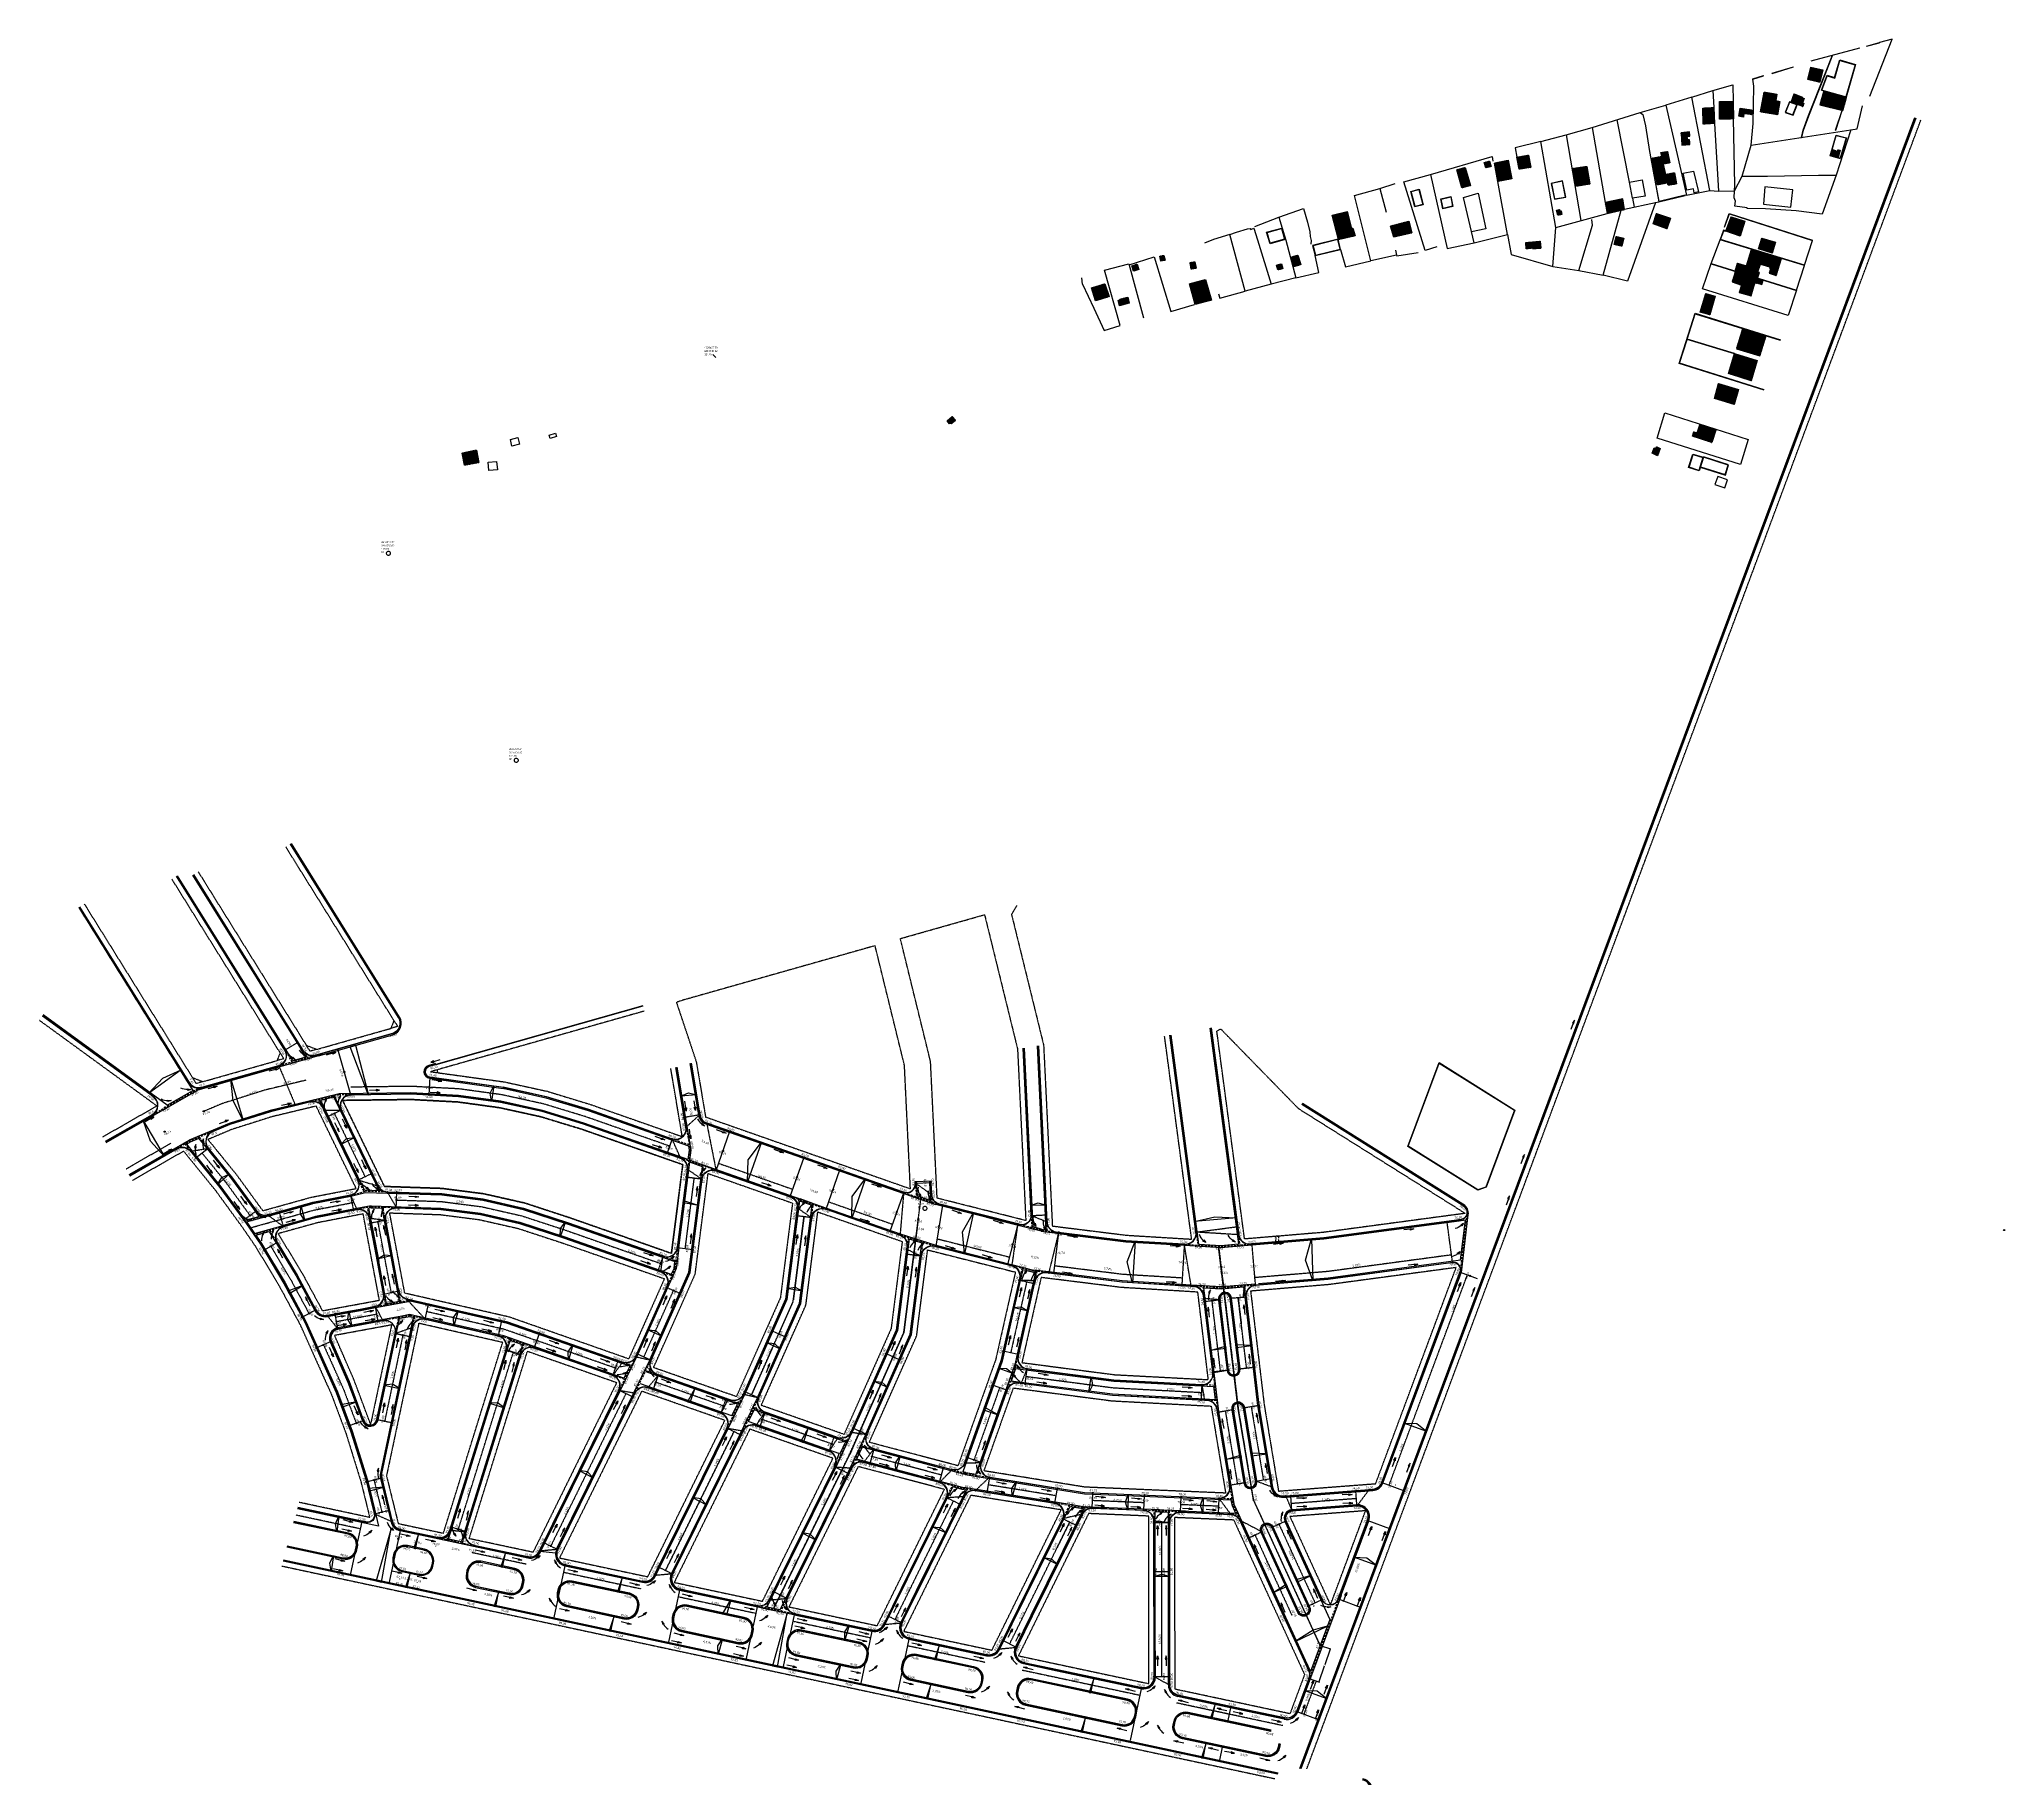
# Model space of a CAD drawing. Header units: metres. Extents: x 2615496 to 2632651, y 4927671 to 4929056.
# Drawn here: x 2623331 to 2624454, y 4927815 to 4928809 of the extents above; entities that cross this region are included whole.
import ezdxf

# ---------------------------------------------------------------- set-up
doc = ezdxf.new("R2010")
doc.units = ezdxf.units.M
doc.header["$MEASUREMENT"] = 0
doc.linetypes.add('HIDDEN', pattern=[0.375, 0.25, -0.125])
doc.linetypes.add('TRAZOS2', pattern=[0.375, 0.25, -0.125])
for name, color, linetype, plot in [('BocaCalle', 50, 'HIDDEN', False), ('Cotas', 75, 'Continuous', False), ('Eje Calle', 182, 'HIDDEN', False)]:
    doc.layers.add(name, color=color, linetype=linetype, plot=plot)
for name, color, linetype in [('CotaFCC', 6, 'Continuous'), ('Cuneta', 211, 'Continuous'), ('CunetaContinuacion', 211, 'Continuous'), ('Escurrimiento', 160, 'Continuous'), ('GáliboS', 2, 'Continuous'), ('Manzanas', 134, 'HIDDEN'), ('Pendiente', 10, 'HIDDEN'), ('puntos_fijos', 1, 'Continuous'), ('Quiebre', 212, 'Continuous'), ('Vereda', 3, 'Continuous'), ('viviendas_alambrados_cercos', 4, 'Continuous')]:
    doc.layers.add(name, color=color, linetype=linetype)
doc.styles.get("Standard").update_dxf_attribs({"font": 'CALIBRI.TTF'})
doc.dimstyles.get("Standard").update_dxf_attribs({"dimtxt": 0.3, "dimasz": 0.18, "dimexe": 0.18, "dimexo": 0.0625, "dimgap": 0.09, "dimtad": 0, "dimtih": 1, "dimtoh": 1, "dimdec": 4, "dimzin": 0, "dimdsep": 46, "dimtxsty": 'Standard', "dimcen": 0.09, "dimadec": 0, "dimazin": 0, "dimtfac": 1, "dimtdec": 4, "dimtofl": 0, "dimtmove": 0, "dimatfit": 3, "dimfxl": 0, "dimtolj": 1, "dimtzin": 0, "dimarcsym": 0})
pattern_1 = [(45, (7477.2291, 0), (-0.0883883476483, 0.0883883476483), [])]

# ---------------------------------------------------------------- blocks, each defined once
blk = doc.blocks.new('*D2')
at = {"layer": 'Defpoints', "color": 0}
for p in [(2624037, 4928125.3), (2624037.2, 4928122.3), (2624037.6, 4928122.3)]:
    blk.add_point(p, dxfattribs=at)
at = {"layer": 'Manzanas', "color": 0, "lineweight": -2}
for p, q in [((2624037, 4928125.3), (2624037.6, 4928125.3)), ((2624037.4, 4928125.1), (2624037.5, 4928124.1)), ((2624037.3, 4928122.3), (2624037.8, 4928122.3)), ((2624037.6, 4928122.5), (2624037.5, 4928123.6))]:
    blk.add_line(p, q, dxfattribs=at)
at = {"layer": 'Manzanas', "color": 0}
for points in [[(2624037.4, 4928125.1), (2624037.4, 4928125.1), (2624037.4, 4928125.3)], [(2624037.7, 4928122.5), (2624037.6, 4928122.5), (2624037.6, 4928122.3)]]:
    blk.add_solid(points, dxfattribs=at)
at = {"layer": 'Manzanas', "color": 0, "insert": (2624037.5, 4928123.8), "char_height": 0.3, "attachment_point": 5}
blk.add_mtext('\\A1;3.0000', dxfattribs=at)
blk = doc.blocks.new('*D3')
at = {"layer": 'Defpoints', "color": 0}
for p in [(2624038.1, 4928125.4), (2624039, 4928125.5), (2624038.4, 4928122.2)]:
    blk.add_point(p, dxfattribs=at)
at = {"layer": 'Manzanas', "color": 0, "lineweight": -2}
for p, q in [((2624038.2, 4928125.4), (2624039.2, 4928125.5)), ((2624039, 4928125.3), (2624039.1, 4928124.1)), ((2624038.5, 4928122.2), (2624039.4, 4928122.3)), ((2624039.2, 4928122.5), (2624039.1, 4928123.6))]:
    blk.add_line(p, q, dxfattribs=at)
at = {"layer": 'Manzanas', "color": 0}
for points in [[(2624039, 4928125.3), (2624039, 4928125.3), (2624039, 4928125.5)], [(2624039.3, 4928122.5), (2624039.2, 4928122.5), (2624039.3, 4928122.3)]]:
    blk.add_solid(points, dxfattribs=at)
at = {"layer": 'Manzanas', "color": 0, "insert": (2624039.1, 4928123.9), "char_height": 0.3, "attachment_point": 5}
blk.add_mtext('\\A1;3.1500', dxfattribs=at)
blk = doc.blocks.new('Flecha Claudio')
at = {"layer": 'Escurrimiento'}
blk.add_hatch(color=256, dxfattribs=at).paths.add_polyline_path([(-2, 0.4), (-2, -0.5), (0, 0)])
for points in [[(0, 0), (-2, -0.5), (-2, 0.4), (0, 0)], [(-2, 0), (-6, 0)]]:
    blk.add_lwpolyline(points, dxfattribs=at)
blk = doc.blocks.new('Flecha curva')
at = {"layer": 'Escurrimiento'}
blk.add_hatch(color=256, dxfattribs=at).paths.add_polyline_path([(0, 0), (-1.7, -0.8), (-1.2, -1.5)])
blk.add_lwpolyline([(-1.7, -0.8), (-1.2, -1.5), (0, 0), (-1.7, -0.8)], dxfattribs=at)
blk.add_arc((3.2, -7), 7.45, 128.5129, 159.4004, dxfattribs=at)
blk = doc.blocks.new('*D11')
at = {"layer": 'Defpoints', "color": 0}
for p in [(2623788.3, 4928001.1), (2623785, 4927993.8), (2623785.5, 4927993.6)]:
    blk.add_point(p, dxfattribs=at)
at = {"layer": 'Vereda', "color": 0, "lineweight": -2}
for p, q in [((2623787.7, 4928001.1), (2623786.5, 4927997.8)), ((2623788.3, 4928001.1), (2623787.6, 4928001.4)), ((2623785.5, 4927993.7), (2623784.8, 4927993.9)), ((2623785.1, 4927994), (2623786.3, 4927997.3))]:
    blk.add_line(p, q, dxfattribs=at)
at = {"layer": 'Vereda', "color": 0}
for points in [[(2623787.7, 4928001.1), (2623787.8, 4928001.1), (2623787.8, 4928001.3)], [(2623785, 4927994), (2623785.1, 4927994), (2623785, 4927993.8)]]:
    blk.add_solid(points, dxfattribs=at)
at = {"layer": 'Vereda', "color": 0, "insert": (2623786.4, 4927997.6), "char_height": 0.3, "attachment_point": 5}
blk.add_mtext('\\A1;7.9630', dxfattribs=at)
blk = doc.blocks.new('*D12')
at = {"layer": 'Defpoints', "color": 0}
for p in [(2624062.8, 4927891.5), (2624068.6, 4927889.5), (2624056.5, 4927872.6)]:
    blk.add_point(p, dxfattribs=at)
at = {"layer": 'Vereda', "color": 0, "lineweight": -2}
for p, q in [((2624062.9, 4927891.5), (2624068.8, 4927889.5)), ((2624068.5, 4927889.4), (2624065.5, 4927880.4)), ((2624062.3, 4927870.9), (2624065.3, 4927879.9)), ((2624056.5, 4927872.6), (2624062.4, 4927870.6))]:
    blk.add_line(p, q, dxfattribs=at)
at = {"layer": 'Vereda', "color": 0}
for points in [[(2624068.5, 4927889.4), (2624068.6, 4927889.4), (2624068.6, 4927889.5)], [(2624062.3, 4927870.9), (2624062.3, 4927870.8), (2624062.2, 4927870.7)]]:
    blk.add_solid(points, dxfattribs=at)
at = {"layer": 'Vereda', "color": 0, "insert": (2624065.4, 4927880.1), "char_height": 0.3, "attachment_point": 5}
blk.add_mtext('\\A1;19.9004', dxfattribs=at)

msp = doc.modelspace()

# ---------------------------------------------------------------- hatches: boundary and pattern name
at = {"layer": 'CotaFCC'}
h = msp.add_hatch(color=256, dxfattribs=at)
edge = h.paths.add_edge_path()
edge.add_arc((2623532.56539, 4928241.18331), 0.3186, 0, 360)
h = msp.add_hatch(color=256, dxfattribs=at)
edge = h.paths.add_edge_path()
edge.add_arc((2623471.12911, 4928231.75764), 0.3186, 0, 360)
h = msp.add_hatch(color=256, dxfattribs=at)
edge = h.paths.add_edge_path()
edge.add_arc((2623474.82141, 4928234.05751), 0.3186, 0, 360)
h = msp.add_hatch(color=256, dxfattribs=at)
edge = h.paths.add_edge_path()
edge.add_arc((2623475.35189, 4928224.97342), 0.3186, 0, 360)
h = msp.add_hatch(color=256, dxfattribs=at)
edge = h.paths.add_edge_path()
edge.add_arc((2623481.61848, 4928231.3684), 0.3186, 0, 360)
h = msp.add_hatch(color=256, dxfattribs=at)
edge = h.paths.add_edge_path()
edge.add_arc((2623484.06409, 4928227.44178), 0.3186, 0, 360)
h = msp.add_hatch(color=256, dxfattribs=at)
edge = h.paths.add_edge_path()
edge.add_arc((2623488.5149, 4928228.7028), 0.3186, 0, 360)
h = msp.add_hatch(color=256, dxfattribs=at)
edge = h.paths.add_edge_path()
edge.add_arc((2623467.67749, 4928222.79909), 0.3186, 0, 360)
h = msp.add_hatch(color=256, dxfattribs=at)
edge = h.paths.add_edge_path()
edge.add_arc((2623505.08036, 4928219.30532), 0.3186, 0, 360)
h = msp.add_hatch(color=256, dxfattribs=at)
edge = h.paths.add_edge_path()
edge.add_arc((2623553.49962, 4928222.32569), 0.3186, 0, 360)
h = msp.add_hatch(color=256, dxfattribs=at)
edge = h.paths.add_edge_path()
edge.add_arc((2623553.88798, 4928216.31871), 0.3186, 0, 360)
h = msp.add_hatch(color=256, dxfattribs=at)
edge = h.paths.add_edge_path()
edge.add_arc((2623396.0317, 4928205.17585), 0.3186, 0, 360)
h = msp.add_hatch(color=256, dxfattribs=at)
edge = h.paths.add_edge_path()
edge.add_arc((2623416.68546, 4928212.68548), 0.3186, 0, 360)
h = msp.add_hatch(color=256, dxfattribs=at)
edge = h.paths.add_edge_path()
edge.add_arc((2623419.28193, 4928208.5034), 0.3186, 0, 360)
h = msp.add_hatch(color=256, dxfattribs=at)
edge = h.paths.add_edge_path()
edge.add_arc((2623423.42257, 4928210.26874), 0.3186, 0, 360)
h = msp.add_hatch(color=256, dxfattribs=at)
edge = h.paths.add_edge_path()
edge.add_arc((2623472.20741, 4928211.93543), 0.3186, 0, 360)
h = msp.add_hatch(color=256, dxfattribs=at)
edge = h.paths.add_edge_path()
edge.add_arc((2623485.93393, 4928202.2694), 0.3186, 0, 360)
h = msp.add_hatch(color=256, dxfattribs=at)
edge = h.paths.add_edge_path()
edge.add_arc((2623490.74073, 4928203.42188), 0.3186, 0, 360)
h = msp.add_hatch(color=256, dxfattribs=at)
edge = h.paths.add_edge_path()
edge.add_arc((2623499.40367, 4928205.4989), 0.3186, 0, 360)
h = msp.add_hatch(color=256, dxfattribs=at)
edge = h.paths.add_edge_path()
edge.add_arc((2623508.77597, 4928206.26151), 0.3186, 0, 360)
h = msp.add_hatch(color=256, dxfattribs=at)
edge = h.paths.add_edge_path()
edge.add_arc((2623553.3513, 4928206.17191), 0.3186, 0, 360)
h = msp.add_hatch(color=256, dxfattribs=at)
edge = h.paths.add_edge_path()
edge.add_arc((2623553.61964, 4928211.24531), 0.3186, 0, 360)
h = msp.add_hatch(color=256, dxfattribs=at)
edge = h.paths.add_edge_path()
edge.add_arc((2623395.46712, 4928194.86737), 0.3186, 0, 360)
h = msp.add_hatch(color=256, dxfattribs=at)
edge = h.paths.add_edge_path()
edge.add_arc((2623402.60335, 4928198.95348), 0.3186, 0, 360)
h = msp.add_hatch(color=256, dxfattribs=at)
edge = h.paths.add_edge_path()
edge.add_arc((2623424.70138, 4928196.76471), 0.3186, 0, 360)
h = msp.add_hatch(color=256, dxfattribs=at)
edge = h.paths.add_edge_path()
edge.add_arc((2623493.59403, 4928197.54625), 0.3186, 0, 360)
h = msp.add_hatch(color=256, dxfattribs=at)
edge = h.paths.add_edge_path()
edge.add_arc((2623495.4982, 4928193.62508), 0.3186, 0, 360)
h = msp.add_hatch(color=256, dxfattribs=at)
edge = h.paths.add_edge_path()
edge.add_arc((2623499.41122, 4928195.5253), 0.3186, 0, 360)
h = msp.add_hatch(color=256, dxfattribs=at)
edge = h.paths.add_edge_path()
edge.add_arc((2623503.32423, 4928197.42552), 0.3186, 0, 360)
h = msp.add_hatch(color=256, dxfattribs=at)
edge = h.paths.add_edge_path()
edge.add_arc((2623699.59706, 4928193.32382), 0.3186, 0, 360)
h = msp.add_hatch(color=256, dxfattribs=at)
edge = h.paths.add_edge_path()
edge.add_arc((2623703.88666, 4928194.0462), 0.3186, 0, 360)
h = msp.add_hatch(color=256, dxfattribs=at)
edge = h.paths.add_edge_path()
edge.add_arc((2623708.17626, 4928194.76858), 0.3186, 0, 360)
h = msp.add_hatch(color=256, dxfattribs=at)
edge = h.paths.add_edge_path()
edge.add_arc((2623402.38965, 4928185.17605), 0.3186, 0, 360)
h = msp.add_hatch(color=256, dxfattribs=at)
edge = h.paths.add_edge_path()
edge.add_arc((2623429.59634, 4928185.16267), 0.3186, 0, 360)
h = msp.add_hatch(color=256, dxfattribs=at)
edge = h.paths.add_edge_path()
edge.add_arc((2623692.42109, 4928181.02359), 0.3186, 0, 360)
h = msp.add_hatch(color=256, dxfattribs=at)
edge = h.paths.add_edge_path()
edge.add_arc((2623700.51903, 4928187.84903), 0.3186, 0, 360)
h = msp.add_hatch(color=256, dxfattribs=at)
edge = h.paths.add_edge_path()
edge.add_arc((2623712.20753, 4928189.98573), 0.3186, 0, 360)
h = msp.add_hatch(color=256, dxfattribs=at)
edge = h.paths.add_edge_path()
edge.add_arc((2623725.37855, 4928185.3716), 0.3186, 0, 360)
h = msp.add_hatch(color=256, dxfattribs=at)
edge = h.paths.add_edge_path()
edge.add_arc((2623409.41701, 4928175.54476), 0.3186, 0, 360)
h = msp.add_hatch(color=256, dxfattribs=at)
edge = h.paths.add_edge_path()
edge.add_arc((2623417.30352, 4928174.01499), 0.3186, 0, 360)
h = msp.add_hatch(color=256, dxfattribs=at)
edge = h.paths.add_edge_path()
edge.add_arc((2623420.45205, 4928170.13348), 0.3186, 0, 360)
h = msp.add_hatch(color=256, dxfattribs=at)
edge = h.paths.add_edge_path()
edge.add_arc((2623427.20867, 4928175.61418), 0.3186, 0, 360)
h = msp.add_hatch(color=256, dxfattribs=at)
edge = h.paths.add_edge_path()
edge.add_arc((2623689.54466, 4928172.81286), 0.3186, 0, 360)
h = msp.add_hatch(color=256, dxfattribs=at)
edge = h.paths.add_edge_path()
edge.add_arc((2623690.98287, 4928176.91823), 0.3186, 0, 360)
h = msp.add_hatch(color=256, dxfattribs=at)
edge = h.paths.add_edge_path()
edge.add_arc((2623697.27966, 4928170.1031), 0.3186, 0, 360)
h = msp.add_hatch(color=256, dxfattribs=at)
edge = h.paths.add_edge_path()
edge.add_arc((2623702.24597, 4928177.56338), 0.3186, 0, 360)
h = msp.add_hatch(color=256, dxfattribs=at)
edge = h.paths.add_edge_path()
edge.add_arc((2623721.51061, 4928174.14157), 0.3186, 0, 360)
h = msp.add_hatch(color=256, dxfattribs=at)
edge = h.paths.add_edge_path()
edge.add_arc((2623767.83459, 4928170.49819), 0.3186, 0, 360)
h = msp.add_hatch(color=256, dxfattribs=at)
edge = h.paths.add_edge_path()
edge.add_arc((2623512.98495, 4928157.55927), 0.3186, 0, 360)
h = msp.add_hatch(color=256, dxfattribs=at)
edge = h.paths.add_edge_path()
edge.add_arc((2623520.81097, 4928161.35971), 0.3186, 0, 360)
h = msp.add_hatch(color=256, dxfattribs=at)
edge = h.paths.add_edge_path()
edge.add_arc((2623700.77944, 4928159.08437), 0.3186, 0, 360)
h = msp.add_hatch(color=256, dxfattribs=at)
edge = h.paths.add_edge_path()
edge.add_arc((2623701.34662, 4928163.51868), 0.3186, 0, 360)
h = msp.add_hatch(color=256, dxfattribs=at)
edge = h.paths.add_edge_path()
edge.add_arc((2623701.97828, 4928168.45705), 0.3186, 0, 360)
h = msp.add_hatch(color=256, dxfattribs=at)
edge = h.paths.add_edge_path()
edge.add_arc((2623709.40913, 4928157.98056), 0.3186, 0, 360)
h = msp.add_hatch(color=256, dxfattribs=at)
edge = h.paths.add_edge_path()
edge.add_arc((2623710.373, 4928165.51617), 0.3186, 0, 360)
h = msp.add_hatch(color=256, dxfattribs=at)
edge = h.paths.add_edge_path()
edge.add_arc((2623717.54277, 4928163.00442), 0.3186, 0, 360)
h = msp.add_hatch(color=256, dxfattribs=at)
edge = h.paths.add_edge_path()
edge.add_arc((2623763.94149, 4928159.38539), 0.3186, 0, 360)
h = msp.add_hatch(color=256, dxfattribs=at)
edge = h.paths.add_edge_path()
edge.add_arc((2623788.3753, 4928163.30227), 0.3186, 0, 360)
h = msp.add_hatch(color=256, dxfattribs=at)
edge = h.paths.add_edge_path()
edge.add_arc((2623508.62438, 4928148.83533), 0.3186, 0, 360)
h = msp.add_hatch(color=256, dxfattribs=at)
edge = h.paths.add_edge_path()
edge.add_arc((2623524.35802, 4928154.11186), 0.3186, 0, 360)
h = msp.add_hatch(color=256, dxfattribs=at)
edge = h.paths.add_edge_path()
edge.add_arc((2623529.745, 4928150.64878), 0.3186, 0, 360)
h = msp.add_hatch(color=256, dxfattribs=at)
edge = h.paths.add_edge_path()
edge.add_arc((2623534.91204, 4928146.12121), 0.3186, 0, 360)
h = msp.add_hatch(color=256, dxfattribs=at)
edge = h.paths.add_edge_path()
edge.add_arc((2623535.05989, 4928150.46903), 0.3186, 0, 360)
h = msp.add_hatch(color=256, dxfattribs=at)
edge = h.paths.add_edge_path()
edge.add_arc((2623759.99881, 4928148.13102), 0.3186, 0, 360)
h = msp.add_hatch(color=256, dxfattribs=at)
edge = h.paths.add_edge_path()
edge.add_arc((2623784.45741, 4928152.11868), 0.3186, 0, 360)
h = msp.add_hatch(color=256, dxfattribs=at)
edge = h.paths.add_edge_path()
edge.add_arc((2623824.80765, 4928150.53911), 0.3186, 0, 360)
h = msp.add_hatch(color=256, dxfattribs=at)
edge = h.paths.add_edge_path()
edge.add_arc((2623831.65437, 4928155.64778), 0.3186, 0, 360)
h = msp.add_hatch(color=256, dxfattribs=at)
edge = h.paths.add_edge_path()
edge.add_arc((2623832.02296, 4928148.0114), 0.3186, 0, 360)
h = msp.add_hatch(color=256, dxfattribs=at)
edge = h.paths.add_edge_path()
edge.add_arc((2623836.04646, 4928155.85978), 0.3186, 0, 360)
h = msp.add_hatch(color=256, dxfattribs=at)
edge = h.paths.add_edge_path()
edge.add_arc((2623840.34425, 4928156.06723), 0.3186, 0, 360)
h = msp.add_hatch(color=256, dxfattribs=at)
edge = h.paths.add_edge_path()
edge.add_arc((2623840.67445, 4928149.22641), 0.3186, 0, 360)
h = msp.add_hatch(color=256, dxfattribs=at)
edge = h.paths.add_edge_path()
edge.add_arc((2623451.19508, 4928137.22463), 0.3186, 0, 360)
h = msp.add_hatch(color=256, dxfattribs=at)
edge = h.paths.add_edge_path()
edge.add_arc((2623454.65885, 4928139.85763), 0.3186, 0, 360)
h = msp.add_hatch(color=256, dxfattribs=at)
edge = h.paths.add_edge_path()
edge.add_arc((2623454.68308, 4928139.82775), 0.3186, 0, 360)
h = msp.add_hatch(color=256, dxfattribs=at)
edge = h.paths.add_edge_path()
edge.add_arc((2623461.29885, 4928137.52318), 0.3186, 0, 360)
h = msp.add_hatch(color=256, dxfattribs=at)
edge = h.paths.add_edge_path()
edge.add_arc((2623469.11947, 4928135.17213), 0.3186, 0, 360)
h = msp.add_hatch(color=256, dxfattribs=at)
edge = h.paths.add_edge_path()
edge.add_arc((2623509.45279, 4928144.56641), 0.3186, 0, 360)
h = msp.add_hatch(color=256, dxfattribs=at)
edge = h.paths.add_edge_path()
edge.add_arc((2623510.27676, 4928140.30082), 0.3186, 0, 360)
h = msp.add_hatch(color=256, dxfattribs=at)
edge = h.paths.add_edge_path()
edge.add_arc((2623512.2808, 4928140.68446), 0.3186, 0, 360)
h = msp.add_hatch(color=256, dxfattribs=at)
edge = h.paths.add_edge_path()
edge.add_arc((2623519.49477, 4928135.81252), 0.3186, 0, 360)
h = msp.add_hatch(color=256, dxfattribs=at)
edge = h.paths.add_edge_path()
edge.add_arc((2623534.76423, 4928141.77436), 0.3186, 0, 360)
h = msp.add_hatch(color=256, dxfattribs=at)
edge = h.paths.add_edge_path()
edge.add_arc((2623763.49859, 4928137.11229), 0.3186, 0, 360)
h = msp.add_hatch(color=256, dxfattribs=at)
edge = h.paths.add_edge_path()
edge.add_arc((2623764.06577, 4928141.5466), 0.3186, 0, 360)
h = msp.add_hatch(color=256, dxfattribs=at)
edge = h.paths.add_edge_path()
edge.add_arc((2623772.12828, 4928136.00848), 0.3186, 0, 360)
h = msp.add_hatch(color=256, dxfattribs=at)
edge = h.paths.add_edge_path()
edge.add_arc((2623780.53952, 4928140.93509), 0.3186, 0, 360)
h = msp.add_hatch(color=256, dxfattribs=at)
edge = h.paths.add_edge_path()
edge.add_arc((2623820.88976, 4928139.35552), 0.3186, 0, 360)
h = msp.add_hatch(color=256, dxfattribs=at)
edge = h.paths.add_edge_path()
edge.add_arc((2623833.16854, 4928135.1965), 0.3186, 0, 360)
h = msp.add_hatch(color=256, dxfattribs=at)
edge = h.paths.add_edge_path()
edge.add_arc((2623840.88291, 4928144.90754), 0.3186, 0, 360)
h = msp.add_hatch(color=256, dxfattribs=at)
edge = h.paths.add_edge_path()
edge.add_arc((2623847.03464, 4928143.12484), 0.3186, 0, 360)
h = msp.add_hatch(color=256, dxfattribs=at)
edge = h.paths.add_edge_path()
edge.add_arc((2623897.62103, 4928137.20625), 0.3186, 0, 360)
h = msp.add_hatch(color=256, dxfattribs=at)
edge = h.paths.add_edge_path()
edge.add_arc((2624142.26852, 4928134.82638), 0.3186, 0, 360)
h = msp.add_hatch(color=256, dxfattribs=at)
edge = h.paths.add_edge_path()
edge.add_arc((2624145.0359, 4928142.68812), 0.3186, 0, 360)
h = msp.add_hatch(color=256, dxfattribs=at)
edge = h.paths.add_edge_path()
edge.add_arc((2623447.62706, 4928134.73475), 0.3186, 0, 360)
h = msp.add_hatch(color=256, dxfattribs=at)
edge = h.paths.add_edge_path()
edge.add_arc((2623470.25567, 4928130.98059), 0.3186, 0, 360)
h = msp.add_hatch(color=256, dxfattribs=at)
edge = h.paths.add_edge_path()
edge.add_arc((2623520.06533, 4928132.85038), 0.3186, 0, 360)
h = msp.add_hatch(color=256, dxfattribs=at)
edge = h.paths.add_edge_path()
edge.add_arc((2623524.32656, 4928133.68546), 0.3186, 0, 360)
h = msp.add_hatch(color=256, dxfattribs=at)
edge = h.paths.add_edge_path()
edge.add_arc((2623528.60179, 4928134.48854), 0.3186, 0, 360)
h = msp.add_hatch(color=256, dxfattribs=at)
edge = h.paths.add_edge_path()
edge.add_arc((2623816.97187, 4928128.17193), 0.3186, 0, 360)
h = msp.add_hatch(color=256, dxfattribs=at)
edge = h.paths.add_edge_path()
edge.add_arc((2623822.71796, 4928126.15893), 0.3186, 0, 360)
h = msp.add_hatch(color=256, dxfattribs=at)
edge = h.paths.add_edge_path()
edge.add_arc((2623845.08115, 4928131.39608), 0.3186, 0, 360)
h = msp.add_hatch(color=256, dxfattribs=at)
edge = h.paths.add_edge_path()
edge.add_arc((2623889.95522, 4928132.28321), 0.3186, 0, 360)
h = msp.add_hatch(color=256, dxfattribs=at)
edge = h.paths.add_edge_path()
edge.add_arc((2623897.94945, 4928130.26385), 0.3186, 0, 360)
h = msp.add_hatch(color=256, dxfattribs=at)
edge = h.paths.add_edge_path()
edge.add_arc((2623906.50427, 4928133.61988), 0.3186, 0, 360)
h = msp.add_hatch(color=256, dxfattribs=at)
edge = h.paths.add_edge_path()
edge.add_arc((2623906.74699, 4928128.45297), 0.3186, 0, 360)
h = msp.add_hatch(color=256, dxfattribs=at)
edge = h.paths.add_edge_path()
edge.add_arc((2623913.35267, 4928127.63138), 0.3186, 0, 360)
h = msp.add_hatch(color=256, dxfattribs=at)
edge = h.paths.add_edge_path()
edge.add_arc((2623992.02081, 4928127.75276), 0.3186, 0, 360)
h = msp.add_hatch(color=256, dxfattribs=at)
edge = h.paths.add_edge_path()
edge.add_arc((2624015.51298, 4928130.8845), 0.3186, 0, 360)
h = msp.add_hatch(color=256, dxfattribs=at)
edge = h.paths.add_edge_path()
edge.add_arc((2624016.13084, 4928126.24977), 0.3186, 0, 360)
h = msp.add_hatch(color=256, dxfattribs=at)
edge = h.paths.add_edge_path()
edge.add_arc((2624453.79317, 4928128.93655), 0.3186, 0, 360)
h = msp.add_hatch(color=256, dxfattribs=at)
edge = h.paths.add_edge_path()
edge.add_arc((2623459.27855, 4928117.45331), 0.3186, 0, 360)
h = msp.add_hatch(color=256, dxfattribs=at)
edge = h.paths.add_edge_path()
edge.add_arc((2623463.00988, 4928119.6893), 0.3186, 0, 360)
h = msp.add_hatch(color=256, dxfattribs=at)
edge = h.paths.add_edge_path()
edge.add_arc((2623466.61233, 4928121.84806), 0.3186, 0, 360)
h = msp.add_hatch(color=256, dxfattribs=at)
edge = h.paths.add_edge_path()
edge.add_arc((2623687.22781, 4928113.96969), 0.3186, 0, 360)
h = msp.add_hatch(color=256, dxfattribs=at)
edge = h.paths.add_edge_path()
edge.add_arc((2623695.63905, 4928118.8963), 0.3186, 0, 360)
h = msp.add_hatch(color=256, dxfattribs=at)
edge = h.paths.add_edge_path()
edge.add_arc((2623704.26875, 4928117.79249), 0.3186, 0, 360)
h = msp.add_hatch(color=256, dxfattribs=at)
edge = h.paths.add_edge_path()
edge.add_arc((2623826.58555, 4928118.0158), 0.3186, 0, 360)
h = msp.add_hatch(color=256, dxfattribs=at)
edge = h.paths.add_edge_path()
edge.add_arc((2623830.53111, 4928114.57678), 0.3186, 0, 360)
h = msp.add_hatch(color=256, dxfattribs=at)
edge = h.paths.add_edge_path()
edge.add_arc((2623831.64928, 4928123.31876), 0.3186, 0, 360)
h = msp.add_hatch(color=256, dxfattribs=at)
edge = h.paths.add_edge_path()
edge.add_arc((2623834.84596, 4928114.02487), 0.3186, 0, 360)
h = msp.add_hatch(color=256, dxfattribs=at)
edge = h.paths.add_edge_path()
edge.add_arc((2623843.12765, 4928119.66732), 0.3186, 0, 360)
h = msp.add_hatch(color=256, dxfattribs=at)
edge = h.paths.add_edge_path()
edge.add_arc((2623887.05219, 4928120.79409), 0.3186, 0, 360)
h = msp.add_hatch(color=256, dxfattribs=at)
edge = h.paths.add_edge_path()
edge.add_arc((2623911.95401, 4928115.86405), 0.3186, 0, 360)
h = msp.add_hatch(color=256, dxfattribs=at)
edge = h.paths.add_edge_path()
edge.add_arc((2623985.19616, 4928120.82303), 0.3186, 0, 360)
h = msp.add_hatch(color=256, dxfattribs=at)
edge = h.paths.add_edge_path()
edge.add_arc((2623992.90998, 4928120.31402), 0.3186, 0, 360)
h = msp.add_hatch(color=256, dxfattribs=at)
edge = h.paths.add_edge_path()
edge.add_arc((2624004.81456, 4928119.59022), 0.3186, 0, 360)
h = msp.add_hatch(color=256, dxfattribs=at)
edge = h.paths.add_edge_path()
edge.add_arc((2624016.82514, 4928120.44125), 0.3186, 0, 360)
h = msp.add_hatch(color=256, dxfattribs=at)
edge = h.paths.add_edge_path()
edge.add_arc((2624023.87863, 4928121.02888), 0.3186, 0, 360)
h = msp.add_hatch(color=256, dxfattribs=at)
edge = h.paths.add_edge_path()
edge.add_arc((2623685.7896, 4928109.86432), 0.3186, 0, 360)
h = msp.add_hatch(color=256, dxfattribs=at)
edge = h.paths.add_edge_path()
edge.add_arc((2623685.99759, 4928105.18225), 0.3186, 0, 360)
h = msp.add_hatch(color=256, dxfattribs=at)
edge = h.paths.add_edge_path()
edge.add_arc((2623692.29815, 4928102.975), 0.3186, 0, 360)
h = msp.add_hatch(color=256, dxfattribs=at)
edge = h.paths.add_edge_path()
edge.add_arc((2623694.67519, 4928111.36069), 0.3186, 0, 360)
h = msp.add_hatch(color=256, dxfattribs=at)
edge = h.paths.add_edge_path()
edge.add_arc((2623886.6088, 4928108.71995), 0.3186, 0, 360)
h = msp.add_hatch(color=256, dxfattribs=at)
edge = h.paths.add_edge_path()
edge.add_arc((2623892.42034, 4928107.25194), 0.3186, 0, 360)
h = msp.add_hatch(color=256, dxfattribs=at)
edge = h.paths.add_edge_path()
edge.add_arc((2623900.85729, 4928105.34286), 0.3186, 0, 360)
h = msp.add_hatch(color=256, dxfattribs=at)
edge = h.paths.add_edge_path()
edge.add_arc((2623907.70251, 4928104.45107), 0.3186, 0, 360)
h = msp.add_hatch(color=256, dxfattribs=at)
edge = h.paths.add_edge_path()
edge.add_arc((2623984.47701, 4928108.99487), 0.3186, 0, 360)
h = msp.add_hatch(color=256, dxfattribs=at)
edge = h.paths.add_edge_path()
edge.add_arc((2624006.07489, 4928109.18202), 0.3186, 0, 360)
h = msp.add_hatch(color=256, dxfattribs=at)
edge = h.paths.add_edge_path()
edge.add_arc((2624024.90326, 4928109.2232), 0.3186, 0, 360)
h = msp.add_hatch(color=256, dxfattribs=at)
edge = h.paths.add_edge_path()
edge.add_arc((2624138.50567, 4928110.40967), 0.3186, 0, 360)
h = msp.add_hatch(color=256, dxfattribs=at)
edge = h.paths.add_edge_path()
edge.add_arc((2624142.94625, 4928104.84802), 0.3186, 0, 360)
h = msp.add_hatch(color=256, dxfattribs=at)
edge = h.paths.add_edge_path()
edge.add_arc((2624148.48618, 4928102.79596), 0.3186, 0, 360)
h = msp.add_hatch(color=256, dxfattribs=at)
edge = h.paths.add_edge_path()
edge.add_arc((2623527.67361, 4928092.35914), 0.3186, 0, 360)
h = msp.add_hatch(color=256, dxfattribs=at)
edge = h.paths.add_edge_path()
edge.add_arc((2623531.91724, 4928093.27661), 0.3186, 0, 360)
h = msp.add_hatch(color=256, dxfattribs=at)
edge = h.paths.add_edge_path()
edge.add_arc((2623536.17059, 4928094.19617), 0.3186, 0, 360)
h = msp.add_hatch(color=256, dxfattribs=at)
edge = h.paths.add_edge_path()
edge.add_arc((2623689.27999, 4928096.19721), 0.3186, 0, 360)
h = msp.add_hatch(color=256, dxfattribs=at)
edge = h.paths.add_edge_path()
edge.add_arc((2623693.25381, 4928094.42766), 0.3186, 0, 360)
h = msp.add_hatch(color=256, dxfattribs=at)
edge = h.paths.add_edge_path()
edge.add_arc((2623697.22762, 4928092.65811), 0.3186, 0, 360)
h = msp.add_hatch(color=256, dxfattribs=at)
edge = h.paths.add_edge_path()
edge.add_arc((2623890.85959, 4928100.3203), 0.3186, 0, 360)
h = msp.add_hatch(color=256, dxfattribs=at)
edge = h.paths.add_edge_path()
edge.add_arc((2623899.67384, 4928099.85848), 0.3186, 0, 360)
h = msp.add_hatch(color=256, dxfattribs=at)
edge = h.paths.add_edge_path()
edge.add_arc((2623983.75786, 4928097.16671), 0.3186, 0, 360)
h = msp.add_hatch(color=256, dxfattribs=at)
edge = h.paths.add_edge_path()
edge.add_arc((2623989.14041, 4928096.83945), 0.3186, 0, 360)
h = msp.add_hatch(color=256, dxfattribs=at)
edge = h.paths.add_edge_path()
edge.add_arc((2623995.86863, 4928096.41109), 0.3186, 0, 360)
h = msp.add_hatch(color=256, dxfattribs=at)
edge = h.paths.add_edge_path()
edge.add_arc((2624007.65157, 4928095.89262), 0.3186, 0, 360)
h = msp.add_hatch(color=256, dxfattribs=at)
edge = h.paths.add_edge_path()
edge.add_arc((2624011.64543, 4928089.87703), 0.3186, 0, 360)
h = msp.add_hatch(color=256, dxfattribs=at)
edge = h.paths.add_edge_path()
edge.add_arc((2624015.98717, 4928090.2178), 0.3186, 0, 360)
h = msp.add_hatch(color=256, dxfattribs=at)
edge = h.paths.add_edge_path()
edge.add_arc((2624019.51763, 4928096.88267), 0.3186, 0, 360)
h = msp.add_hatch(color=256, dxfattribs=at)
edge = h.paths.add_edge_path()
edge.add_arc((2624020.32892, 4928090.55857), 0.3186, 0, 360)
h = msp.add_hatch(color=256, dxfattribs=at)
edge = h.paths.add_edge_path()
edge.add_arc((2624025.9241, 4928097.4172), 0.3186, 0, 360)
h = msp.add_hatch(color=256, dxfattribs=at)
edge = h.paths.add_edge_path()
edge.add_arc((2623481.0961, 4928079.1297), 0.3186, 0, 360)
h = msp.add_hatch(color=256, dxfattribs=at)
edge = h.paths.add_edge_path()
edge.add_arc((2623484.92531, 4928081.19669), 0.3186, 0, 360)
h = msp.add_hatch(color=256, dxfattribs=at)
edge = h.paths.add_edge_path()
edge.add_arc((2623488.75035, 4928083.26141), 0.3186, 0, 360)
h = msp.add_hatch(color=256, dxfattribs=at)
edge = h.paths.add_edge_path()
edge.add_arc((2623495.27585, 4928080.13789), 0.3186, 0, 360)
h = msp.add_hatch(color=256, dxfattribs=at)
edge = h.paths.add_edge_path()
edge.add_arc((2623499.79421, 4928080.97114), 0.3186, 0, 360)
h = msp.add_hatch(color=256, dxfattribs=at)
edge = h.paths.add_edge_path()
edge.add_arc((2623522.74094, 4928085.19578), 0.3186, 0, 360)
h = msp.add_hatch(color=256, dxfattribs=at)
edge = h.paths.add_edge_path()
edge.add_arc((2623523.52984, 4928080.91791), 0.3186, 0, 360)
h = msp.add_hatch(color=256, dxfattribs=at)
edge = h.paths.add_edge_path()
edge.add_arc((2623528.78895, 4928086.31112), 0.3186, 0, 360)
h = msp.add_hatch(color=256, dxfattribs=at)
edge = h.paths.add_edge_path()
edge.add_arc((2623536.20257, 4928078.8316), 0.3186, 0, 360)
h = msp.add_hatch(color=256, dxfattribs=at)
edge = h.paths.add_edge_path()
edge.add_arc((2623537.35503, 4928087.89083), 0.3186, 0, 360)
h = msp.add_hatch(color=256, dxfattribs=at)
edge = h.paths.add_edge_path()
edge.add_arc((2623540.84683, 4928089.33566), 0.3186, 0, 360)
h = msp.add_hatch(color=256, dxfattribs=at)
edge = h.paths.add_edge_path()
edge.add_arc((2623545.19846, 4928079.31855), 0.3186, 0, 360)
h = msp.add_hatch(color=256, dxfattribs=at)
edge = h.paths.add_edge_path()
edge.add_arc((2623553.24492, 4928086.50688), 0.3186, 0, 360)
h = msp.add_hatch(color=256, dxfattribs=at)
edge = h.paths.add_edge_path()
edge.add_arc((2623996.76862, 4928087.97844), 0.3186, 0, 360)
h = msp.add_hatch(color=256, dxfattribs=at)
edge = h.paths.add_edge_path()
edge.add_arc((2624001.08787, 4928088.49473), 0.3186, 0, 360)
h = msp.add_hatch(color=256, dxfattribs=at)
edge = h.paths.add_edge_path()
edge.add_arc((2624005.40712, 4928089.01101), 0.3186, 0, 360)
h = msp.add_hatch(color=256, dxfattribs=at)
edge = h.paths.add_edge_path()
edge.add_arc((2623500.57357, 4928076.69152), 0.3186, 0, 360)
h = msp.add_hatch(color=256, dxfattribs=at)
edge = h.paths.add_edge_path()
edge.add_arc((2623501.36247, 4928072.41365), 0.3186, 0, 360)
h = msp.add_hatch(color=256, dxfattribs=at)
edge = h.paths.add_edge_path()
edge.add_arc((2623524.31874, 4928076.64005), 0.3186, 0, 360)
h = msp.add_hatch(color=256, dxfattribs=at)
edge = h.paths.add_edge_path()
edge.add_arc((2623527.16783, 4928077.16546), 0.3186, 0, 360)
h = msp.add_hatch(color=256, dxfattribs=at)
edge = h.paths.add_edge_path()
edge.add_arc((2623534.29992, 4928069.84378), 0.3186, 0, 360)
h = msp.add_hatch(color=256, dxfattribs=at)
edge = h.paths.add_edge_path()
edge.add_arc((2623538.55561, 4928068.94288), 0.3186, 0, 360)
h = msp.add_hatch(color=256, dxfattribs=at)
edge = h.paths.add_edge_path()
edge.add_arc((2623542.8113, 4928068.04199), 0.3186, 0, 360)
h = msp.add_hatch(color=256, dxfattribs=at)
edge = h.paths.add_edge_path()
edge.add_arc((2623543.92493, 4928073.30263), 0.3186, 0, 360)
h = msp.add_hatch(color=256, dxfattribs=at)
edge = h.paths.add_edge_path()
edge.add_arc((2623551.30964, 4928078.02486), 0.3186, 0, 360)
h = msp.add_hatch(color=256, dxfattribs=at)
edge = h.paths.add_edge_path()
edge.add_arc((2623593.13486, 4928068.48191), 0.3186, 0, 360)
h = msp.add_hatch(color=256, dxfattribs=at)
edge = h.paths.add_edge_path()
edge.add_arc((2623594.1025, 4928072.72292), 0.3186, 0, 360)
h = msp.add_hatch(color=256, dxfattribs=at)
edge = h.paths.add_edge_path()
edge.add_arc((2623595.07014, 4928076.96393), 0.3186, 0, 360)
h = msp.add_hatch(color=256, dxfattribs=at)
edge = h.paths.add_edge_path()
edge.add_arc((2623595.07014, 4928076.96393), 0.3186, 0, 360)
h = msp.add_hatch(color=256, dxfattribs=at)
edge = h.paths.add_edge_path()
edge.add_arc((2623616.59549, 4928069.83733), 0.3186, 0, 360)
h = msp.add_hatch(color=256, dxfattribs=at)
edge = h.paths.add_edge_path()
edge.add_arc((2623749.38204, 4928071.37978), 0.3186, 0, 360)
h = msp.add_hatch(color=256, dxfattribs=at)
edge = h.paths.add_edge_path()
edge.add_arc((2623753.35585, 4928069.61023), 0.3186, 0, 360)
h = msp.add_hatch(color=256, dxfattribs=at)
edge = h.paths.add_edge_path()
edge.add_arc((2623756.78155, 4928068.08476), 0.3186, 0, 360)
h = msp.add_hatch(color=256, dxfattribs=at)
edge = h.paths.add_edge_path()
edge.add_arc((2623489.24252, 4928061.54569), 0.3186, 0, 360)
h = msp.add_hatch(color=256, dxfattribs=at)
edge = h.paths.add_edge_path()
edge.add_arc((2623492.99004, 4928063.22775), 0.3186, 0, 360)
h = msp.add_hatch(color=256, dxfattribs=at)
edge = h.paths.add_edge_path()
edge.add_arc((2623497.57749, 4928065.28655), 0.3186, 0, 360)
h = msp.add_hatch(color=256, dxfattribs=at)
edge = h.paths.add_edge_path()
edge.add_arc((2623597.50506, 4928060.22726), 0.3186, 0, 360)
h = msp.add_hatch(color=256, dxfattribs=at)
edge = h.paths.add_edge_path()
edge.add_arc((2623599.48801, 4928066.61104), 0.3186, 0, 360)
h = msp.add_hatch(color=256, dxfattribs=at)
edge = h.paths.add_edge_path()
edge.add_arc((2623601.63303, 4928058.94501), 0.3186, 0, 360)
h = msp.add_hatch(color=256, dxfattribs=at)
edge = h.paths.add_edge_path()
edge.add_arc((2623605.81347, 4928057.64647), 0.3186, 0, 360)
h = msp.add_hatch(color=256, dxfattribs=at)
edge = h.paths.add_edge_path()
edge.add_arc((2623607.68865, 4928063.68899), 0.3186, 0, 360)
h = msp.add_hatch(color=256, dxfattribs=at)
edge = h.paths.add_edge_path()
edge.add_arc((2623613.7196, 4928061.6264), 0.3186, 0, 360)
h = msp.add_hatch(color=256, dxfattribs=at)
edge = h.paths.add_edge_path()
edge.add_arc((2623615.15755, 4928065.73186), 0.3186, 0, 360)
h = msp.add_hatch(color=256, dxfattribs=at)
edge = h.paths.add_edge_path()
edge.add_arc((2623671.62326, 4928056.54608), 0.3186, 0, 360)
h = msp.add_hatch(color=256, dxfattribs=at)
edge = h.paths.add_edge_path()
edge.add_arc((2623814.73937, 4928058.36397), 0.3186, 0, 360)
h = msp.add_hatch(color=256, dxfattribs=at)
edge = h.paths.add_edge_path()
edge.add_arc((2623818.71318, 4928056.59442), 0.3186, 0, 360)
h = msp.add_hatch(color=256, dxfattribs=at)
edge = h.paths.add_edge_path()
edge.add_arc((2623881.72311, 4928059.7581), 0.3186, 0, 360)
h = msp.add_hatch(color=256, dxfattribs=at)
edge = h.paths.add_edge_path()
edge.add_arc((2623890.21008, 4928057.84464), 0.3186, 0, 360)
h = msp.add_hatch(color=256, dxfattribs=at)
edge = h.paths.add_edge_path()
edge.add_arc((2623658.63511, 4928045.89468), 0.3186, 0, 360)
h = msp.add_hatch(color=256, dxfattribs=at)
edge = h.paths.add_edge_path()
edge.add_arc((2623660.07305, 4928050.00014), 0.3186, 0, 360)
h = msp.add_hatch(color=256, dxfattribs=at)
edge = h.paths.add_edge_path()
edge.add_arc((2623661.51099, 4928054.1056), 0.3186, 0, 360)
h = msp.add_hatch(color=256, dxfattribs=at)
edge = h.paths.add_edge_path()
edge.add_arc((2623663.97216, 4928053.24358), 0.3186, 0, 360)
h = msp.add_hatch(color=256, dxfattribs=at)
edge = h.paths.add_edge_path()
edge.add_arc((2623669.09618, 4928051.44888), 0.3186, 0, 360)
h = msp.add_hatch(color=256, dxfattribs=at)
edge = h.paths.add_edge_path()
edge.add_arc((2623677.31721, 4928048.56838), 0.3186, 0, 360)
h = msp.add_hatch(color=256, dxfattribs=at)
edge = h.paths.add_edge_path()
edge.add_arc((2623680.27272, 4928054.58305), 0.3186, 0, 360)
h = msp.add_hatch(color=256, dxfattribs=at)
edge = h.paths.add_edge_path()
edge.add_arc((2623684.55914, 4928046.03135), 0.3186, 0, 360)
h = msp.add_hatch(color=256, dxfattribs=at)
edge = h.paths.add_edge_path()
edge.add_arc((2623822.687, 4928054.82487), 0.3186, 0, 360)
h = msp.add_hatch(color=256, dxfattribs=at)
edge = h.paths.add_edge_path()
edge.add_arc((2623888.40213, 4928050.52623), 0.3186, 0, 360)
h = msp.add_hatch(color=256, dxfattribs=at)
edge = h.paths.add_edge_path()
edge.add_arc((2623894.67008, 4928045.32081), 0.3186, 0, 360)
h = msp.add_hatch(color=256, dxfattribs=at)
edge = h.paths.add_edge_path()
edge.add_arc((2623895.23333, 4928049.63419), 0.3186, 0, 360)
h = msp.add_hatch(color=256, dxfattribs=at)
edge = h.paths.add_edge_path()
edge.add_arc((2624001.62469, 4928047.35258), 0.3186, 0, 360)
h = msp.add_hatch(color=256, dxfattribs=at)
edge = h.paths.add_edge_path()
edge.add_arc((2624005.89239, 4928048.3001), 0.3186, 0, 360)
h = msp.add_hatch(color=256, dxfattribs=at)
edge = h.paths.add_edge_path()
edge.add_arc((2624010.21165, 4928048.81639), 0.3186, 0, 360)
h = msp.add_hatch(color=256, dxfattribs=at)
edge = h.paths.add_edge_path()
edge.add_arc((2624016.46712, 4928049.56412), 0.3186, 0, 360)
h = msp.add_hatch(color=256, dxfattribs=at)
edge = h.paths.add_edge_path()
edge.add_arc((2624020.78488, 4928050.08022), 0.3186, 0, 360)
h = msp.add_hatch(color=256, dxfattribs=at)
edge = h.paths.add_edge_path()
edge.add_arc((2624025.10562, 4928050.59669), 0.3186, 0, 360)
h = msp.add_hatch(color=256, dxfattribs=at)
edge = h.paths.add_edge_path()
edge.add_arc((2623662.1181, 4928037.37071), 0.3186, 0, 360)
h = msp.add_hatch(color=256, dxfattribs=at)
edge = h.paths.add_edge_path()
edge.add_arc((2623665.20293, 4928043.59429), 0.3186, 0, 360)
h = msp.add_hatch(color=256, dxfattribs=at)
edge = h.paths.add_edge_path()
edge.add_arc((2623671.0515, 4928035.81584), 0.3186, 0, 360)
h = msp.add_hatch(color=256, dxfattribs=at)
edge = h.paths.add_edge_path()
edge.add_arc((2623673.45215, 4928040.70398), 0.3186, 0, 360)
h = msp.add_hatch(color=256, dxfattribs=at)
edge = h.paths.add_edge_path()
edge.add_arc((2623678.60079, 4928038.90029), 0.3186, 0, 360)
h = msp.add_hatch(color=256, dxfattribs=at)
edge = h.paths.add_edge_path()
edge.add_arc((2623681.68271, 4928037.82061), 0.3186, 0, 360)
h = msp.add_hatch(color=256, dxfattribs=at)
edge = h.paths.add_edge_path()
edge.add_arc((2623683.12093, 4928041.92598), 0.3186, 0, 360)
h = msp.add_hatch(color=256, dxfattribs=at)
edge = h.paths.add_edge_path()
edge.add_arc((2623733.1745, 4928034.98305), 0.3186, 0, 360)
h = msp.add_hatch(color=256, dxfattribs=at)
edge = h.paths.add_edge_path()
edge.add_arc((2623733.87636, 4928036.5592), 0.3186, 0, 360)
h = msp.add_hatch(color=256, dxfattribs=at)
edge = h.paths.add_edge_path()
edge.add_arc((2623875.56389, 4928040.36691), 0.3186, 0, 360)
h = msp.add_hatch(color=256, dxfattribs=at)
edge = h.paths.add_edge_path()
edge.add_arc((2623879.73607, 4928038.88587), 0.3186, 0, 360)
h = msp.add_hatch(color=256, dxfattribs=at)
edge = h.paths.add_edge_path()
edge.add_arc((2623883.76265, 4928037.45652), 0.3186, 0, 360)
h = msp.add_hatch(color=256, dxfattribs=at)
edge = h.paths.add_edge_path()
edge.add_arc((2623885.42703, 4928042.14517), 0.3186, 0, 360)
h = msp.add_hatch(color=256, dxfattribs=at)
edge = h.paths.add_edge_path()
edge.add_arc((2623891.89732, 4928041.30027), 0.3186, 0, 360)
h = msp.add_hatch(color=256, dxfattribs=at)
edge = h.paths.add_edge_path()
edge.add_arc((2623894.10683, 4928041.00743), 0.3186, 0, 360)
h = msp.add_hatch(color=256, dxfattribs=at)
edge = h.paths.add_edge_path()
edge.add_arc((2623994.9627, 4928036.13736), 0.3186, 0, 360)
h = msp.add_hatch(color=256, dxfattribs=at)
edge = h.paths.add_edge_path()
edge.add_arc((2623995.19282, 4928040.48127), 0.3186, 0, 360)
h = msp.add_hatch(color=256, dxfattribs=at)
edge = h.paths.add_edge_path()
edge.add_arc((2623669.92116, 4928033.52334), 0.3186, 0, 360)
h = msp.add_hatch(color=256, dxfattribs=at)
edge = h.paths.add_edge_path()
edge.add_arc((2623720.4328, 4928024.24549), 0.3186, 0, 360)
h = msp.add_hatch(color=256, dxfattribs=at)
edge = h.paths.add_edge_path()
edge.add_arc((2623721.87101, 4928028.35086), 0.3186, 0, 360)
h = msp.add_hatch(color=256, dxfattribs=at)
edge = h.paths.add_edge_path()
edge.add_arc((2623723.30922, 4928032.45622), 0.3186, 0, 360)
h = msp.add_hatch(color=256, dxfattribs=at)
edge = h.paths.add_edge_path()
edge.add_arc((2623730.67089, 4928029.77525), 0.3186, 0, 360)
h = msp.add_hatch(color=256, dxfattribs=at)
edge = h.paths.add_edge_path()
edge.add_arc((2623738.9795, 4928027.06751), 0.3186, 0, 360)
h = msp.add_hatch(color=256, dxfattribs=at)
edge = h.paths.add_edge_path()
edge.add_arc((2623741.82399, 4928033.0201), 0.3186, 0, 360)
h = msp.add_hatch(color=256, dxfattribs=at)
edge = h.paths.add_edge_path()
edge.add_arc((2623745.40881, 4928024.71419), 0.3186, 0, 360)
h = msp.add_hatch(color=256, dxfattribs=at)
edge = h.paths.add_edge_path()
edge.add_arc((2623994.73258, 4928031.79345), 0.3186, 0, 360)
h = msp.add_hatch(color=256, dxfattribs=at)
edge = h.paths.add_edge_path()
edge.add_arc((2624004.32262, 4928024.90038), 0.3186, 0, 360)
h = msp.add_hatch(color=256, dxfattribs=at)
edge = h.paths.add_edge_path()
edge.add_arc((2624008.64057, 4928025.61618), 0.3186, 0, 360)
h = msp.add_hatch(color=256, dxfattribs=at)
edge = h.paths.add_edge_path()
edge.add_arc((2624012.90551, 4928026.32306), 0.3186, 0, 360)
h = msp.add_hatch(color=256, dxfattribs=at)
edge = h.paths.add_edge_path()
edge.add_arc((2624019.11999, 4928027.3576), 0.3186, 0, 360)
h = msp.add_hatch(color=256, dxfattribs=at)
edge = h.paths.add_edge_path()
edge.add_arc((2624023.41928, 4928028.08418), 0.3186, 0, 360)
h = msp.add_hatch(color=256, dxfattribs=at)
edge = h.paths.add_edge_path()
edge.add_arc((2624027.71424, 4928028.77432), 0.3186, 0, 360)
h = msp.add_hatch(color=256, dxfattribs=at)
edge = h.paths.add_edge_path()
edge.add_arc((2623507.78942, 4928017.01476), 0.3186, 0, 360)
h = msp.add_hatch(color=256, dxfattribs=at)
edge = h.paths.add_edge_path()
edge.add_arc((2623511.99899, 4928018.58769), 0.3186, 0, 360)
h = msp.add_hatch(color=256, dxfattribs=at)
edge = h.paths.add_edge_path()
edge.add_arc((2623515.93907, 4928020.05994), 0.3186, 0, 360)
h = msp.add_hatch(color=256, dxfattribs=at)
edge = h.paths.add_edge_path()
edge.add_arc((2623523.86121, 4928020.71913), 0.3186, 0, 360)
h = msp.add_hatch(color=256, dxfattribs=at)
edge = h.paths.add_edge_path()
edge.add_arc((2623528.14229, 4928019.75202), 0.3186, 0, 360)
h = msp.add_hatch(color=256, dxfattribs=at)
edge = h.paths.add_edge_path()
edge.add_arc((2623532.37259, 4928018.91734), 0.3186, 0, 360)
h = msp.add_hatch(color=256, dxfattribs=at)
edge = h.paths.add_edge_path()
edge.add_arc((2623723.91541, 4928015.72165), 0.3186, 0, 360)
h = msp.add_hatch(color=256, dxfattribs=at)
edge = h.paths.add_edge_path()
edge.add_arc((2623726.86735, 4928021.90295), 0.3186, 0, 360)
h = msp.add_hatch(color=256, dxfattribs=at)
edge = h.paths.add_edge_path()
edge.add_arc((2623731.71847, 4928011.87428), 0.3186, 0, 360)
h = msp.add_hatch(color=256, dxfattribs=at)
edge = h.paths.add_edge_path()
edge.add_arc((2623732.84878, 4928014.16671), 0.3186, 0, 360)
h = msp.add_hatch(color=256, dxfattribs=at)
edge = h.paths.add_edge_path()
edge.add_arc((2623735.19837, 4928019.15562), 0.3186, 0, 360)
h = msp.add_hatch(color=256, dxfattribs=at)
edge = h.paths.add_edge_path()
edge.add_arc((2623740.39807, 4928017.25116), 0.3186, 0, 360)
h = msp.add_hatch(color=256, dxfattribs=at)
edge = h.paths.add_edge_path()
edge.add_arc((2623742.53238, 4928016.50345), 0.3186, 0, 360)
h = msp.add_hatch(color=256, dxfattribs=at)
edge = h.paths.add_edge_path()
edge.add_arc((2623743.97603, 4928020.62433), 0.3186, 0, 360)
h = msp.add_hatch(color=256, dxfattribs=at)
edge = h.paths.add_edge_path()
edge.add_arc((2623794.58874, 4928013.48111), 0.3186, 0, 360)
h = msp.add_hatch(color=256, dxfattribs=at)
edge = h.paths.add_edge_path()
edge.add_arc((2623795.72307, 4928015.6597), 0.3186, 0, 360)
h = msp.add_hatch(color=256, dxfattribs=at)
edge = h.paths.add_edge_path()
edge.add_arc((2623799.69688, 4928013.89015), 0.3186, 0, 360)
h = msp.add_hatch(color=256, dxfattribs=at)
edge = h.paths.add_edge_path()
edge.add_arc((2623803.6707, 4928012.1206), 0.3186, 0, 360)
h = msp.add_hatch(color=256, dxfattribs=at)
edge = h.paths.add_edge_path()
edge.add_arc((2623782.23007, 4928002.59636), 0.3186, 0, 360)
h = msp.add_hatch(color=256, dxfattribs=at)
edge = h.paths.add_edge_path()
edge.add_arc((2623783.66828, 4928006.70173), 0.3186, 0, 360)
h = msp.add_hatch(color=256, dxfattribs=at)
edge = h.paths.add_edge_path()
edge.add_arc((2623785.1065, 4928010.80709), 0.3186, 0, 360)
h = msp.add_hatch(color=256, dxfattribs=at)
edge = h.paths.add_edge_path()
edge.add_arc((2623787.07428, 4928010.11773), 0.3186, 0, 360)
h = msp.add_hatch(color=256, dxfattribs=at)
edge = h.paths.add_edge_path()
edge.add_arc((2623788.53016, 4928000.14238), 0.3186, 0, 360)
h = msp.add_hatch(color=256, dxfattribs=at)
edge = h.paths.add_edge_path()
edge.add_arc((2623792.31693, 4928008.26214), 0.3186, 0, 360)
h = msp.add_hatch(color=256, dxfattribs=at)
edge = h.paths.add_edge_path()
edge.add_arc((2623800.63761, 4928005.52665), 0.3186, 0, 360)
h = msp.add_hatch(color=256, dxfattribs=at)
edge = h.paths.add_edge_path()
edge.add_arc((2623807.71675, 4928003.67316), 0.3186, 0, 360)
h = msp.add_hatch(color=256, dxfattribs=at)
edge = h.paths.add_edge_path()
edge.add_arc((2623785.51274, 4927993.64672), 0.3186, 0, 360)
h = msp.add_hatch(color=256, dxfattribs=at)
edge = h.paths.add_edge_path()
edge.add_arc((2623789.37162, 4927991.65682), 0.3186, 0, 360)
h = msp.add_hatch(color=256, dxfattribs=at)
edge = h.paths.add_edge_path()
edge.add_arc((2623793.3158, 4927989.79935), 0.3186, 0, 360)
h = msp.add_hatch(color=256, dxfattribs=at)
edge = h.paths.add_edge_path()
edge.add_arc((2623794.91225, 4927993.03719), 0.3186, 0, 360)
h = msp.add_hatch(color=256, dxfattribs=at)
edge = h.paths.add_edge_path()
edge.add_arc((2623796.94717, 4927997.50346), 0.3186, 0, 360)
h = msp.add_hatch(color=256, dxfattribs=at)
edge = h.paths.add_edge_path()
edge.add_arc((2623801.95765, 4927996.19694), 0.3186, 0, 360)
h = msp.add_hatch(color=256, dxfattribs=at)
edge = h.paths.add_edge_path()
edge.add_arc((2623805.4928, 4927995.26221), 0.3186, 0, 360)
h = msp.add_hatch(color=256, dxfattribs=at)
edge = h.paths.add_edge_path()
edge.add_arc((2623806.60478, 4927999.46768), 0.3186, 0, 360)
h = msp.add_hatch(color=256, dxfattribs=at)
edge = h.paths.add_edge_path()
edge.add_arc((2623847.58126, 4927993.13255), 0.3186, 0, 360)
h = msp.add_hatch(color=256, dxfattribs=at)
edge = h.paths.add_edge_path()
edge.add_arc((2623852.36056, 4927991.86885), 0.3186, 0, 360)
h = msp.add_hatch(color=256, dxfattribs=at)
edge = h.paths.add_edge_path()
edge.add_arc((2623857.68175, 4927990.46187), 0.3186, 0, 360)
h = msp.add_hatch(color=256, dxfattribs=at)
edge = h.paths.add_edge_path()
edge.add_arc((2623859.72833, 4927995.75717), 0.3186, 0, 360)
h = msp.add_hatch(color=256, dxfattribs=at)
edge = h.paths.add_edge_path()
edge.add_arc((2623860.89146, 4927999.03377), 0.3186, 0, 360)
h = msp.add_hatch(color=256, dxfattribs=at)
edge = h.paths.add_edge_path()
edge.add_arc((2623864.99084, 4927997.57857), 0.3186, 0, 360)
h = msp.add_hatch(color=256, dxfattribs=at)
edge = h.paths.add_edge_path()
edge.add_arc((2623869.09022, 4927996.12337), 0.3186, 0, 360)
h = msp.add_hatch(color=256, dxfattribs=at)
edge = h.paths.add_edge_path()
edge.add_arc((2623517.86257, 4927984.92316), 0.3186, 0, 360)
h = msp.add_hatch(color=256, dxfattribs=at)
edge = h.paths.add_edge_path()
edge.add_arc((2623522.06917, 4927986.03346), 0.3186, 0, 360)
h = msp.add_hatch(color=256, dxfattribs=at)
edge = h.paths.add_edge_path()
edge.add_arc((2623526.29386, 4927987.07004), 0.3186, 0, 360)
h = msp.add_hatch(color=256, dxfattribs=at)
edge = h.paths.add_edge_path()
edge.add_arc((2623845.35732, 4927984.7216), 0.3186, 0, 360)
h = msp.add_hatch(color=256, dxfattribs=at)
edge = h.paths.add_edge_path()
edge.add_arc((2623852.62608, 4927982.79966), 0.3186, 0, 360)
h = msp.add_hatch(color=256, dxfattribs=at)
edge = h.paths.add_edge_path()
edge.add_arc((2623861.33768, 4927980.80854), 0.3186, 0, 360)
h = msp.add_hatch(color=256, dxfattribs=at)
edge = h.paths.add_edge_path()
edge.add_arc((2623865.82883, 4927980.08522), 0.3186, 0, 360)
h = msp.add_hatch(color=256, dxfattribs=at)
edge = h.paths.add_edge_path()
edge.add_arc((2623866.79178, 4927988.74224), 0.3186, 0, 360)
h = msp.add_hatch(color=256, dxfattribs=at)
edge = h.paths.add_edge_path()
edge.add_arc((2623872.39094, 4927979.02835), 0.3186, 0, 360)
h = msp.add_hatch(color=256, dxfattribs=at)
edge = h.paths.add_edge_path()
edge.add_arc((2623873.7743, 4927987.61766), 0.3186, 0, 360)
h = msp.add_hatch(color=256, dxfattribs=at)
edge = h.paths.add_edge_path()
edge.add_arc((2623912.66079, 4927981.35474), 0.3186, 0, 360)
h = msp.add_hatch(color=256, dxfattribs=at)
edge = h.paths.add_edge_path()
edge.add_arc((2623932.92852, 4927978.66033), 0.3186, 0, 360)
h = msp.add_hatch(color=256, dxfattribs=at)
edge = h.paths.add_edge_path()
edge.add_arc((2624011.32179, 4927982.75143), 0.3186, 0, 360)
h = msp.add_hatch(color=256, dxfattribs=at)
edge = h.paths.add_edge_path()
edge.add_arc((2624015.5402, 4927983.7572), 0.3186, 0, 360)
h = msp.add_hatch(color=256, dxfattribs=at)
edge = h.paths.add_edge_path()
edge.add_arc((2624019.85468, 4927984.47522), 0.3186, 0, 360)
h = msp.add_hatch(color=256, dxfattribs=at)
edge = h.paths.add_edge_path()
edge.add_arc((2624026.06915, 4927985.50976), 0.3186, 0, 360)
h = msp.add_hatch(color=256, dxfattribs=at)
edge = h.paths.add_edge_path()
edge.add_arc((2624030.36138, 4927986.22155), 0.3186, 0, 360)
h = msp.add_hatch(color=256, dxfattribs=at)
edge = h.paths.add_edge_path()
edge.add_arc((2624034.6634, 4927986.92647), 0.3186, 0, 360)
h = msp.add_hatch(color=256, dxfattribs=at)
edge = h.paths.add_edge_path()
edge.add_arc((2624083.22233, 4927979.95913), 0.3186, 0, 360)
h = msp.add_hatch(color=256, dxfattribs=at)
edge = h.paths.add_edge_path()
edge.add_arc((2624090.82125, 4927980.53982), 0.3186, 0, 360)
h = msp.add_hatch(color=256, dxfattribs=at)
edge = h.paths.add_edge_path()
edge.add_arc((2624098.19118, 4927984.68401), 0.3186, 0, 360)
h = msp.add_hatch(color=256, dxfattribs=at)
edge = h.paths.add_edge_path()
edge.add_arc((2624104.33153, 4927982.39704), 0.3186, 0, 360)
h = msp.add_hatch(color=256, dxfattribs=at)
edge = h.paths.add_edge_path()
edge.add_arc((2624111.03415, 4927979.90068), 0.3186, 0, 360)
h = msp.add_hatch(color=256, dxfattribs=at)
edge = h.paths.add_edge_path()
edge.add_arc((2623522.32098, 4927966.75234), 0.3186, 0, 360)
h = msp.add_hatch(color=256, dxfattribs=at)
edge = h.paths.add_edge_path()
edge.add_arc((2623526.54567, 4927967.78892), 0.3186, 0, 360)
h = msp.add_hatch(color=256, dxfattribs=at)
edge = h.paths.add_edge_path()
edge.add_arc((2623530.77036, 4927968.8255), 0.3186, 0, 360)
h = msp.add_hatch(color=256, dxfattribs=at)
edge = h.paths.add_edge_path()
edge.add_arc((2623849.30117, 4927976.05623), 0.3186, 0, 360)
h = msp.add_hatch(color=256, dxfattribs=at)
edge = h.paths.add_edge_path()
edge.add_arc((2623857.10423, 4927972.20885), 0.3186, 0, 360)
h = msp.add_hatch(color=256, dxfattribs=at)
edge = h.paths.add_edge_path()
edge.add_arc((2623859.33498, 4927976.73316), 0.3186, 0, 360)
h = msp.add_hatch(color=256, dxfattribs=at)
edge = h.paths.add_edge_path()
edge.add_arc((2623911.27743, 4927972.76543), 0.3186, 0, 360)
h = msp.add_hatch(color=256, dxfattribs=at)
edge = h.paths.add_edge_path()
edge.add_arc((2623919.49739, 4927971.44155), 0.3186, 0, 360)
h = msp.add_hatch(color=256, dxfattribs=at)
edge = h.paths.add_edge_path()
edge.add_arc((2623926.78192, 4927966.54329), 0.3186, 0, 360)
h = msp.add_hatch(color=256, dxfattribs=at)
edge = h.paths.add_edge_path()
edge.add_arc((2623928.55483, 4927970.13826), 0.3186, 0, 360)
h = msp.add_hatch(color=256, dxfattribs=at)
edge = h.paths.add_edge_path()
edge.add_arc((2623932.55885, 4927969.96805), 0.3186, 0, 360)
h = msp.add_hatch(color=256, dxfattribs=at)
edge = h.paths.add_edge_path()
edge.add_arc((2623932.74581, 4927974.35835), 0.3186, 0, 360)
h = msp.add_hatch(color=256, dxfattribs=at)
edge = h.paths.add_edge_path()
edge.add_arc((2623962.10688, 4927968.71306), 0.3186, 0, 360)
h = msp.add_hatch(color=256, dxfattribs=at)
edge = h.paths.add_edge_path()
edge.add_arc((2623962.29147, 4927973.05928), 0.3186, 0, 360)
h = msp.add_hatch(color=256, dxfattribs=at)
edge = h.paths.add_edge_path()
edge.add_arc((2623962.47606, 4927977.40537), 0.3186, 0, 360)
h = msp.add_hatch(color=256, dxfattribs=at)
edge = h.paths.add_edge_path()
edge.add_arc((2623968.00184, 4927968.46283), 0.3186, 0, 360)
h = msp.add_hatch(color=256, dxfattribs=at)
edge = h.paths.add_edge_path()
edge.add_arc((2623976.70202, 4927968.09331), 0.3186, 0, 360)
h = msp.add_hatch(color=256, dxfattribs=at)
edge = h.paths.add_edge_path()
edge.add_arc((2623983.10731, 4927967.81811), 0.3186, 0, 360)
h = msp.add_hatch(color=256, dxfattribs=at)
edge = h.paths.add_edge_path()
edge.add_arc((2623983.29191, 4927972.16419), 0.3186, 0, 360)
h = msp.add_hatch(color=256, dxfattribs=at)
edge = h.paths.add_edge_path()
edge.add_arc((2623983.47663, 4927976.51341), 0.3186, 0, 360)
h = msp.add_hatch(color=256, dxfattribs=at)
edge = h.paths.add_edge_path()
edge.add_arc((2624004.62422, 4927966.90723), 0.3186, 0, 360)
h = msp.add_hatch(color=256, dxfattribs=at)
edge = h.paths.add_edge_path()
edge.add_arc((2624004.80881, 4927971.25345), 0.3186, 0, 360)
h = msp.add_hatch(color=256, dxfattribs=at)
edge = h.paths.add_edge_path()
edge.add_arc((2624004.9934, 4927975.59939), 0.3186, 0, 360)
h = msp.add_hatch(color=256, dxfattribs=at)
edge = h.paths.add_edge_path()
edge.add_arc((2624011.66764, 4927966.60808), 0.3186, 0, 360)
h = msp.add_hatch(color=256, dxfattribs=at)
edge = h.paths.add_edge_path()
edge.add_arc((2624024.71815, 4927974.79697), 0.3186, 0, 360)
h = msp.add_hatch(color=256, dxfattribs=at)
edge = h.paths.add_edge_path()
edge.add_arc((2624043.26671, 4927976.90585), 0.3186, 0, 360)
h = msp.add_hatch(color=256, dxfattribs=at)
edge = h.paths.add_edge_path()
edge.add_arc((2624046.07294, 4927977.12029), 0.3186, 0, 360)
h = msp.add_hatch(color=256, dxfattribs=at)
edge = h.paths.add_edge_path()
edge.add_arc((2624046.7442, 4927968.42723), 0.3186, 0, 360)
h = msp.add_hatch(color=256, dxfattribs=at)
edge = h.paths.add_edge_path()
edge.add_arc((2624083.88523, 4927971.28442), 0.3186, 0, 360)
h = msp.add_hatch(color=256, dxfattribs=at)
edge = h.paths.add_edge_path()
edge.add_arc((2623507.30589, 4927955.1876), 0.3186, 0, 360)
h = msp.add_hatch(color=256, dxfattribs=at)
edge = h.paths.add_edge_path()
edge.add_arc((2623515.00065, 4927962.442), 0.3186, 0, 360)
h = msp.add_hatch(color=256, dxfattribs=at)
edge = h.paths.add_edge_path()
edge.add_arc((2623532.3752, 4927962.28479), 0.3186, 0, 360)
h = msp.add_hatch(color=256, dxfattribs=at)
edge = h.paths.add_edge_path()
edge.add_arc((2623537.06509, 4927957.7356), 0.3186, 0, 360)
h = msp.add_hatch(color=256, dxfattribs=at)
edge = h.paths.add_edge_path()
edge.add_arc((2623565.55678, 4927957.37502), 0.3186, 0, 360)
h = msp.add_hatch(color=256, dxfattribs=at)
edge = h.paths.add_edge_path()
edge.add_arc((2623570.27957, 4927957.9151), 0.3186, 0, 360)
h = msp.add_hatch(color=256, dxfattribs=at)
edge = h.paths.add_edge_path()
edge.add_arc((2623574.43377, 4927956.6247), 0.3186, 0, 360)
h = msp.add_hatch(color=256, dxfattribs=at)
edge = h.paths.add_edge_path()
edge.add_arc((2623915.81549, 4927963.97398), 0.3186, 0, 360)
h = msp.add_hatch(color=256, dxfattribs=at)
edge = h.paths.add_edge_path()
edge.add_arc((2623919.67846, 4927962.04125), 0.3186, 0, 360)
h = msp.add_hatch(color=256, dxfattribs=at)
edge = h.paths.add_edge_path()
edge.add_arc((2623923.59111, 4927960.14013), 0.3186, 0, 360)
h = msp.add_hatch(color=256, dxfattribs=at)
edge = h.paths.add_edge_path()
edge.add_arc((2623967.9959, 4927962.57161), 0.3186, 0, 360)
h = msp.add_hatch(color=256, dxfattribs=at)
edge = h.paths.add_edge_path()
edge.add_arc((2623972.37533, 4927961.66853), 0.3186, 0, 360)
h = msp.add_hatch(color=256, dxfattribs=at)
edge = h.paths.add_edge_path()
edge.add_arc((2623976.69634, 4927961.67365), 0.3186, 0, 360)
h = msp.add_hatch(color=256, dxfattribs=at)
edge = h.paths.add_edge_path()
edge.add_arc((2624016.99712, 4927963.0267), 0.3186, 0, 360)
h = msp.add_hatch(color=256, dxfattribs=at)
edge = h.paths.add_edge_path()
edge.add_arc((2624029.60513, 4927956.41109), 0.3186, 0, 360)
h = msp.add_hatch(color=256, dxfattribs=at)
edge = h.paths.add_edge_path()
edge.add_arc((2624035.33306, 4927959.03543), 0.3186, 0, 360)
h = msp.add_hatch(color=256, dxfattribs=at)
edge = h.paths.add_edge_path()
edge.add_arc((2624039.3154, 4927960.78587), 0.3186, 0, 360)
h = msp.add_hatch(color=256, dxfattribs=at)
edge = h.paths.add_edge_path()
edge.add_arc((2624043.27962, 4927962.57809), 0.3186, 0, 360)
h = msp.add_hatch(color=256, dxfattribs=at)
edge = h.paths.add_edge_path()
edge.add_arc((2624090.11711, 4927963.00572), 0.3186, 0, 360)
h = msp.add_hatch(color=256, dxfattribs=at)
edge = h.paths.add_edge_path()
edge.add_arc((2623535.92256, 4927952.45319), 0.3186, 0, 360)
h = msp.add_hatch(color=256, dxfattribs=at)
edge = h.paths.add_edge_path()
edge.add_arc((2623541.07187, 4927947.83186), 0.3186, 0, 360)
h = msp.add_hatch(color=256, dxfattribs=at)
edge = h.paths.add_edge_path()
edge.add_arc((2623550.67152, 4927945.78423), 0.3186, 0, 360)
h = msp.add_hatch(color=256, dxfattribs=at)
edge = h.paths.add_edge_path()
edge.add_arc((2623557.33743, 4927948.27338), 0.3186, 0, 360)
h = msp.add_hatch(color=256, dxfattribs=at)
edge = h.paths.add_edge_path()
edge.add_arc((2623558.40065, 4927953.18468), 0.3186, 0, 360)
h = msp.add_hatch(color=256, dxfattribs=at)
edge = h.paths.add_edge_path()
edge.add_arc((2623563.89137, 4927952.01349), 0.3186, 0, 360)
h = msp.add_hatch(color=256, dxfattribs=at)
edge = h.paths.add_edge_path()
edge.add_arc((2623572.43533, 4927950.19105), 0.3186, 0, 360)
h = msp.add_hatch(color=256, dxfattribs=at)
edge = h.paths.add_edge_path()
edge.add_arc((2623578.08803, 4927944.54164), 0.3186, 0, 360)
h = msp.add_hatch(color=256, dxfattribs=at)
edge = h.paths.add_edge_path()
edge.add_arc((2623579.024, 4927948.78567), 0.3186, 0, 360)
h = msp.add_hatch(color=256, dxfattribs=at)
edge = h.paths.add_edge_path()
edge.add_arc((2623616.80643, 4927945.4718), 0.3186, 0, 360)
h = msp.add_hatch(color=256, dxfattribs=at)
edge = h.paths.add_edge_path()
edge.add_arc((2623619.15723, 4927950.23959), 0.3186, 0, 360)
h = msp.add_hatch(color=256, dxfattribs=at)
edge = h.paths.add_edge_path()
edge.add_arc((2623623.05876, 4927948.31591), 0.3186, 0, 360)
h = msp.add_hatch(color=256, dxfattribs=at)
edge = h.paths.add_edge_path()
edge.add_arc((2623626.96029, 4927946.39222), 0.3186, 0, 360)
h = msp.add_hatch(color=256, dxfattribs=at)
edge = h.paths.add_edge_path()
edge.add_arc((2624021.69669, 4927952.78527), 0.3186, 0, 360)
h = msp.add_hatch(color=256, dxfattribs=at)
edge = h.paths.add_edge_path()
edge.add_arc((2624025.65091, 4927954.59818), 0.3186, 0, 360)
h = msp.add_hatch(color=256, dxfattribs=at)
edge = h.paths.add_edge_path()
edge.add_arc((2623502.56972, 4927933.02927), 0.3186, 0, 360)
h = msp.add_hatch(color=256, dxfattribs=at)
edge = h.paths.add_edge_path()
edge.add_arc((2623504.39157, 4927941.53637), 0.3186, 0, 360)
h = msp.add_hatch(color=256, dxfattribs=at)
edge = h.paths.add_edge_path()
edge.add_arc((2623538.21182, 4927934.44694), 0.3186, 0, 360)
h = msp.add_hatch(color=256, dxfattribs=at)
edge = h.paths.add_edge_path()
edge.add_arc((2623583.10243, 4927939.01999), 0.3186, 0, 360)
h = msp.add_hatch(color=256, dxfattribs=at)
edge = h.paths.add_edge_path()
edge.add_arc((2623602.31983, 4927934.92089), 0.3186, 0, 360)
h = msp.add_hatch(color=256, dxfattribs=at)
edge = h.paths.add_edge_path()
edge.add_arc((2623610.00752, 4927942.17681), 0.3186, 0, 360)
h = msp.add_hatch(color=256, dxfattribs=at)
edge = h.paths.add_edge_path()
edge.add_arc((2623631.1933, 4927937.65783), 0.3186, 0, 360)
h = msp.add_hatch(color=256, dxfattribs=at)
edge = h.paths.add_edge_path()
edge.add_arc((2623684.73225, 4927936.25229), 0.3186, 0, 360)
h = msp.add_hatch(color=256, dxfattribs=at)
edge = h.paths.add_edge_path()
edge.add_arc((2623967.86053, 4927933.67442), 0.3186, 0, 360)
h = msp.add_hatch(color=256, dxfattribs=at)
edge = h.paths.add_edge_path()
edge.add_arc((2623972.36053, 4927933.67662), 0.3186, 0, 360)
h = msp.add_hatch(color=256, dxfattribs=at)
edge = h.paths.add_edge_path()
edge.add_arc((2623976.71053, 4927933.67875), 0.3186, 0, 360)
h = msp.add_hatch(color=256, dxfattribs=at)
edge = h.paths.add_edge_path()
edge.add_arc((2623536.35856, 4927925.79316), 0.3186, 0, 360)
h = msp.add_hatch(color=256, dxfattribs=at)
edge = h.paths.add_edge_path()
edge.add_arc((2623536.80301, 4927929.49674), 0.3186, 0, 360)
h = msp.add_hatch(color=256, dxfattribs=at)
edge = h.paths.add_edge_path()
edge.add_arc((2623545.98794, 4927923.88437), 0.3186, 0, 360)
h = msp.add_hatch(color=256, dxfattribs=at)
edge = h.paths.add_edge_path()
edge.add_arc((2623546.73865, 4927927.43667), 0.3186, 0, 360)
h = msp.add_hatch(color=256, dxfattribs=at)
edge = h.paths.add_edge_path()
edge.add_arc((2623547.8098, 4927932.39147), 0.3186, 0, 360)
h = msp.add_hatch(color=256, dxfattribs=at)
edge = h.paths.add_edge_path()
edge.add_arc((2623580.15086, 4927925.31203), 0.3186, 0, 360)
h = msp.add_hatch(color=256, dxfattribs=at)
edge = h.paths.add_edge_path()
edge.add_arc((2623635.2416, 4927927.8986), 0.3186, 0, 360)
h = msp.add_hatch(color=256, dxfattribs=at)
edge = h.paths.add_edge_path()
edge.add_arc((2623675.58254, 4927928.1895), 0.3186, 0, 360)
h = msp.add_hatch(color=256, dxfattribs=at)
edge = h.paths.add_edge_path()
edge.add_arc((2623682.38144, 4927931.48449), 0.3186, 0, 360)
h = msp.add_hatch(color=256, dxfattribs=at)
edge = h.paths.add_edge_path()
edge.add_arc((2623692.5353, 4927932.40491), 0.3186, 0, 360)
h = msp.add_hatch(color=256, dxfattribs=at)
edge = h.paths.add_edge_path()
edge.add_arc((2623696.76831, 4927923.67052), 0.3186, 0, 360)
h = msp.add_hatch(color=256, dxfattribs=at)
edge = h.paths.add_edge_path()
edge.add_arc((2623750.30726, 4927922.26498), 0.3186, 0, 360)
h = msp.add_hatch(color=256, dxfattribs=at)
edge = h.paths.add_edge_path()
edge.add_arc((2623578.079, 4927916.85847), 0.3186, 0, 360)
h = msp.add_hatch(color=256, dxfattribs=at)
edge = h.paths.add_edge_path()
edge.add_arc((2623597.55826, 4927912.68685), 0.3186, 0, 360)
h = msp.add_hatch(color=256, dxfattribs=at)
edge = h.paths.add_edge_path()
edge.add_arc((2623599.38886, 4927921.19209), 0.3186, 0, 360)
h = msp.add_hatch(color=256, dxfattribs=at)
edge = h.paths.add_edge_path()
edge.add_arc((2623632.31063, 4927914.1698), 0.3186, 0, 360)
h = msp.add_hatch(color=256, dxfattribs=at)
edge = h.paths.add_edge_path()
edge.add_arc((2623667.89484, 4927920.93359), 0.3186, 0, 360)
h = msp.add_hatch(color=256, dxfattribs=at)
edge = h.paths.add_edge_path()
edge.add_arc((2623700.82812, 4927913.90884), 0.3186, 0, 360)
h = msp.add_hatch(color=256, dxfattribs=at)
edge = h.paths.add_edge_path()
edge.add_arc((2623741.15755, 4927914.20219), 0.3186, 0, 360)
h = msp.add_hatch(color=256, dxfattribs=at)
edge = h.paths.add_edge_path()
edge.add_arc((2623745.83942, 4927913.52213), 0.3186, 0, 360)
h = msp.add_hatch(color=256, dxfattribs=at)
edge = h.paths.add_edge_path()
edge.add_arc((2623747.95645, 4927917.49719), 0.3186, 0, 360)
h = msp.add_hatch(color=256, dxfattribs=at)
edge = h.paths.add_edge_path()
edge.add_arc((2623750.50863, 4927912.84675), 0.3186, 0, 360)
h = msp.add_hatch(color=256, dxfattribs=at)
edge = h.paths.add_edge_path()
edge.add_arc((2623754.20892, 4927920.3413), 0.3186, 0, 360)
h = msp.add_hatch(color=256, dxfattribs=at)
edge = h.paths.add_edge_path()
edge.add_arc((2623754.62341, 4927911.35556), 0.3186, 0, 360)
h = msp.add_hatch(color=256, dxfattribs=at)
edge = h.paths.add_edge_path()
edge.add_arc((2623758.11032, 4927918.4176), 0.3186, 0, 360)
h = msp.add_hatch(color=256, dxfattribs=at)
edge = h.paths.add_edge_path()
edge.add_arc((2624050.56789, 4927910.68946), 0.3186, 0, 360)
h = msp.add_hatch(color=256, dxfattribs=at)
edge = h.paths.add_edge_path()
edge.add_arc((2624055.95228, 4927914.06189), 0.3186, 0, 360)
h = msp.add_hatch(color=256, dxfattribs=at)
edge = h.paths.add_edge_path()
edge.add_arc((2624059.9065, 4927915.8748), 0.3186, 0, 360)
h = msp.add_hatch(color=256, dxfattribs=at)
edge = h.paths.add_edge_path()
edge.add_arc((2624063.86072, 4927917.68771), 0.3186, 0, 360)
h = msp.add_hatch(color=256, dxfattribs=at)
edge = h.paths.add_edge_path()
edge.add_arc((2624073.33739, 4927918.10268), 0.3186, 0, 360)
h = msp.add_hatch(color=256, dxfattribs=at)
edge = h.paths.add_edge_path()
edge.add_arc((2623630.48003, 4927905.66456), 0.3186, 0, 360)
h = msp.add_hatch(color=256, dxfattribs=at)
edge = h.paths.add_edge_path()
edge.add_arc((2623664.96387, 4927907.20478), 0.3186, 0, 360)
h = msp.add_hatch(color=256, dxfattribs=at)
edge = h.paths.add_edge_path()
edge.add_arc((2623697.89715, 4927900.18003), 0.3186, 0, 360)
h = msp.add_hatch(color=256, dxfattribs=at)
edge = h.paths.add_edge_path()
edge.add_arc((2623733.48137, 4927906.94382), 0.3186, 0, 360)
h = msp.add_hatch(color=256, dxfattribs=at)
edge = h.paths.add_edge_path()
edge.add_arc((2623762.34332, 4927909.68321), 0.3186, 0, 360)
h = msp.add_hatch(color=256, dxfattribs=at)
edge = h.paths.add_edge_path()
edge.add_arc((2623766.40313, 4927899.92153), 0.3186, 0, 360)
h = msp.add_hatch(color=256, dxfattribs=at)
edge = h.paths.add_edge_path()
edge.add_arc((2623806.73256, 4927900.21488), 0.3186, 0, 360)
h = msp.add_hatch(color=256, dxfattribs=at)
edge = h.paths.add_edge_path()
edge.add_arc((2623813.53146, 4927903.50988), 0.3186, 0, 360)
h = msp.add_hatch(color=256, dxfattribs=at)
edge = h.paths.add_edge_path()
edge.add_arc((2623815.88227, 4927908.27767), 0.3186, 0, 360)
h = msp.add_hatch(color=256, dxfattribs=at)
edge = h.paths.add_edge_path()
edge.add_arc((2623819.76505, 4927906.36323), 0.3186, 0, 360)
h = msp.add_hatch(color=256, dxfattribs=at)
edge = h.paths.add_edge_path()
edge.add_arc((2623823.68533, 4927904.43029), 0.3186, 0, 360)
h = msp.add_hatch(color=256, dxfattribs=at)
edge = h.paths.add_edge_path()
edge.add_arc((2624042.65945, 4927907.06364), 0.3186, 0, 360)
h = msp.add_hatch(color=256, dxfattribs=at)
edge = h.paths.add_edge_path()
edge.add_arc((2624046.61367, 4927908.87655), 0.3186, 0, 360)
h = msp.add_hatch(color=256, dxfattribs=at)
edge = h.paths.add_edge_path()
edge.add_arc((2623663.13328, 4927898.69954), 0.3186, 0, 360)
h = msp.add_hatch(color=256, dxfattribs=at)
edge = h.paths.add_edge_path()
edge.add_arc((2623696.06655, 4927891.6748), 0.3186, 0, 360)
h = msp.add_hatch(color=256, dxfattribs=at)
edge = h.paths.add_edge_path()
edge.add_arc((2623730.5504, 4927893.21501), 0.3186, 0, 360)
h = msp.add_hatch(color=256, dxfattribs=at)
edge = h.paths.add_edge_path()
edge.add_arc((2623798.99363, 4927892.9699), 0.3186, 0, 360)
h = msp.add_hatch(color=256, dxfattribs=at)
edge = h.paths.add_edge_path()
edge.add_arc((2623827.91833, 4927895.6959), 0.3186, 0, 360)
h = msp.add_hatch(color=256, dxfattribs=at)
edge = h.paths.add_edge_path()
edge.add_arc((2623879.10648, 4927889.52257), 0.3186, 0, 360)
h = msp.add_hatch(color=256, dxfattribs=at)
edge = h.paths.add_edge_path()
edge.add_arc((2623881.45728, 4927894.29036), 0.3186, 0, 360)
h = msp.add_hatch(color=256, dxfattribs=at)
edge = h.paths.add_edge_path()
edge.add_arc((2623889.26034, 4927890.44298), 0.3186, 0, 360)
h = msp.add_hatch(color=256, dxfattribs=at)
edge = h.paths.add_edge_path()
edge.add_arc((2623728.71981, 4927884.70978), 0.3186, 0, 360)
h = msp.add_hatch(color=256, dxfattribs=at)
edge = h.paths.add_edge_path()
edge.add_arc((2623761.64157, 4927877.68749), 0.3186, 0, 360)
h = msp.add_hatch(color=256, dxfattribs=at)
edge = h.paths.add_edge_path()
edge.add_arc((2623763.47216, 4927886.19272), 0.3186, 0, 360)
h = msp.add_hatch(color=256, dxfattribs=at)
edge = h.paths.add_edge_path()
edge.add_arc((2623796.06266, 4927879.24109), 0.3186, 0, 360)
h = msp.add_hatch(color=256, dxfattribs=at)
edge = h.paths.add_edge_path()
edge.add_arc((2623831.96068, 4927885.78455), 0.3186, 0, 360)
h = msp.add_hatch(color=256, dxfattribs=at)
edge = h.paths.add_edge_path()
edge.add_arc((2623864.61393, 4927878.81953), 0.3186, 0, 360)
h = msp.add_hatch(color=256, dxfattribs=at)
edge = h.paths.add_edge_path()
edge.add_arc((2623872.30757, 4927886.22757), 0.3186, 0, 360)
h = msp.add_hatch(color=256, dxfattribs=at)
edge = h.paths.add_edge_path()
edge.add_arc((2623893.49335, 4927881.70859), 0.3186, 0, 360)
h = msp.add_hatch(color=256, dxfattribs=at)
edge = h.paths.add_edge_path()
edge.add_arc((2624056.28536, 4927877.34353), 0.3186, 0, 360)
h = msp.add_hatch(color=256, dxfattribs=at)
edge = h.paths.add_edge_path()
edge.add_arc((2623794.23206, 4927870.73586), 0.3186, 0, 360)
h = msp.add_hatch(color=256, dxfattribs=at)
edge = h.paths.add_edge_path()
edge.add_arc((2623829.00911, 4927872.07659), 0.3186, 0, 360)
h = msp.add_hatch(color=256, dxfattribs=at)
edge = h.paths.add_edge_path()
edge.add_arc((2623897.56698, 4927871.94394), 0.3186, 0, 360)
h = msp.add_hatch(color=256, dxfattribs=at)
edge = h.paths.add_edge_path()
edge.add_arc((2623960.60704, 4927867.39308), 0.3186, 0, 360)
h = msp.add_hatch(color=256, dxfattribs=at)
edge = h.paths.add_edge_path()
edge.add_arc((2623968.03984, 4927873.70153), 0.3186, 0, 360)
h = msp.add_hatch(color=256, dxfattribs=at)
edge = h.paths.add_edge_path()
edge.add_arc((2623972.38986, 4927873.67651), 0.3186, 0, 360)
h = msp.add_hatch(color=256, dxfattribs=at)
edge = h.paths.add_edge_path()
edge.add_arc((2623976.73984, 4927873.70579), 0.3186, 0, 360)
h = msp.add_hatch(color=256, dxfattribs=at)
edge = h.paths.add_edge_path()
edge.add_arc((2623976.74218, 4927868.92495), 0.3186, 0, 360)
h = msp.add_hatch(color=256, dxfattribs=at)
edge = h.paths.add_edge_path()
edge.add_arc((2624056.45815, 4927872.63393), 0.3186, 0, 360)
h = msp.add_hatch(color=256, dxfattribs=at)
edge = h.paths.add_edge_path()
edge.add_arc((2623826.93725, 4927863.62303), 0.3186, 0, 360)
h = msp.add_hatch(color=256, dxfattribs=at)
edge = h.paths.add_edge_path()
edge.add_arc((2623859.59049, 4927856.65801), 0.3186, 0, 360)
h = msp.add_hatch(color=256, dxfattribs=at)
edge = h.paths.add_edge_path()
edge.add_arc((2623861.66236, 4927865.11157), 0.3186, 0, 360)
h = msp.add_hatch(color=256, dxfattribs=at)
edge = h.paths.add_edge_path()
edge.add_arc((2623894.61542, 4927858.23598), 0.3186, 0, 360)
h = msp.add_hatch(color=256, dxfattribs=at)
edge = h.paths.add_edge_path()
edge.add_arc((2623952.66033, 4927860.1924), 0.3186, 0, 360)
h = msp.add_hatch(color=256, dxfattribs=at)
edge = h.paths.add_edge_path()
edge.add_arc((2623981.60923, 4927862.91326), 0.3186, 0, 360)
h = msp.add_hatch(color=256, dxfattribs=at)
edge = h.paths.add_edge_path()
edge.add_arc((2624011.80967, 4927856.47144), 0.3186, 0, 360)
h = msp.add_hatch(color=256, dxfattribs=at)
edge = h.paths.add_edge_path()
edge.add_arc((2623892.54355, 4927849.78242), 0.3186, 0, 360)
h = msp.add_hatch(color=256, dxfattribs=at)
edge = h.paths.add_edge_path()
edge.add_arc((2623949.70876, 4927846.48444), 0.3186, 0, 360)
h = msp.add_hatch(color=256, dxfattribs=at)
edge = h.paths.add_edge_path()
edge.add_arc((2623987.19059, 4927852.67364), 0.3186, 0, 360)
h = msp.add_hatch(color=256, dxfattribs=at)
edge = h.paths.add_edge_path()
edge.add_arc((2624042.40252, 4927849.94591), 0.3186, 0, 360)
h = msp.add_hatch(color=256, dxfattribs=at)
edge = h.paths.add_edge_path()
edge.add_arc((2624049.44871, 4927853.81408), 0.3186, 0, 360)
h = msp.add_hatch(color=256, dxfattribs=at)
edge = h.paths.add_edge_path()
edge.add_arc((2624055.58923, 4927851.52705), 0.3186, 0, 360)
h = msp.add_hatch(color=256, dxfattribs=at)
edge = h.paths.add_edge_path()
edge.add_arc((2624062.29202, 4927849.0306), 0.3186, 0, 360)
h = msp.add_hatch(color=256, dxfattribs=at)
edge = h.paths.add_edge_path()
edge.add_arc((2623947.63689, 4927838.03087), 0.3186, 0, 360)
h = msp.add_hatch(color=256, dxfattribs=at)
edge = h.paths.add_edge_path()
edge.add_arc((2623984.23902, 4927838.96568), 0.3186, 0, 360)
h = msp.add_hatch(color=256, dxfattribs=at)
edge = h.paths.add_edge_path()
edge.add_arc((2624034.70887, 4927842.53787), 0.3186, 0, 360)
h = msp.add_hatch(color=256, dxfattribs=at)
edge = h.paths.add_edge_path()
edge.add_arc((2623982.16715, 4927830.51211), 0.3186, 0, 360)
h = msp.add_hatch(color=256, dxfattribs=at)
edge = h.paths.add_edge_path()
edge.add_arc((2624029.68544, 4927820.37635), 0.3186, 0, 360)
h = msp.add_hatch(color=256, dxfattribs=at)
edge = h.paths.add_edge_path()
edge.add_arc((2624031.75731, 4927828.82991), 0.3186, 0, 360)
at = {"layer": 'viviendas_alambrados_cercos', "linetype": 'ByBlock'}
h = msp.add_hatch(dxfattribs=at)
h.set_pattern_fill('ANSI31', color=256)
h.set_pattern_definition(pattern_1)
h.paths.add_polyline_path([(2624350.09663, 4928791.97643), (2624343.30409, 4928793.5177), (2624341.59038, 4928786.51193), (2624343.58829, 4928786.04699), (2624349.05127, 4928787.59478)])
h.paths.add_polyline_path([(2624349.05127, 4928787.59478), (2624343.58829, 4928786.04699), (2624348.41407, 4928784.92396)])
h = msp.add_hatch(dxfattribs=at)
h.set_pattern_fill('ANSI31', color=256)
h.set_pattern_definition(pattern_1)
h.paths.add_polyline_path([(2624325.54634, 4928774.0014), (2624323.39459, 4928774.44323), (2624323.89568, 4928778.12515), (2624318.74323, 4928779.00782), (2624316.49191, 4928778.36997), (2624314.5813, 4928767.96304), (2624324.16097, 4928766.4019)])
h = msp.add_hatch(dxfattribs=at)
h.set_pattern_fill('ANSI31', color=256)
h.set_pattern_definition(pattern_1)
h.paths.add_polyline_path([(2624318.74323, 4928779.00782), (2624316.67408, 4928779.36228), (2624316.49191, 4928778.36997)])
h = msp.add_hatch(dxfattribs=at)
h.set_pattern_fill('ANSI31', color=256)
h.set_pattern_definition(pattern_1)
h.paths.add_polyline_path([(2624339.48613, 4928775.69037), (2624338.3231, 4928776.07778), (2624338.47491, 4928776.44713), (2624333.70309, 4928778.30018), (2624331.9971, 4928773.55639), (2624338.65263, 4928771.04146), (2624339.25353, 4928772.93008), (2624338.54601, 4928773.1819)])
h = msp.add_hatch(dxfattribs=at)
h.set_pattern_fill('ANSI31', color=256)
h.set_pattern_definition(pattern_1)
h.paths.add_polyline_path([(2624363.77997, 4928776.41648), (2624350.724, 4928780.03248), (2624348.45021, 4928772.09195), (2624361.60398, 4928768.76914)])
h = msp.add_hatch(dxfattribs=at)
h.set_pattern_fill('ANSI31', color=256)
h.set_pattern_definition(pattern_1)
h.paths.add_polyline_path([(2624287.85117, 4928770.25539), (2624281.5933, 4928768.48239), (2624281.81846, 4928761.03197), (2624288.2403, 4928761.43113)])
h.paths.add_polyline_path([(2624287.85117, 4928770.25539), (2624287.84086, 4928770.48914), (2624281.54193, 4928770.18208), (2624281.5933, 4928768.48239)])
h = msp.add_hatch(dxfattribs=at)
h.set_pattern_fill('ANSI31', color=256)
h.set_pattern_definition(pattern_1)
h.paths.add_polyline_path([(2624298.94119, 4928773.39745), (2624291.13937, 4928771.18701), (2624291.07223, 4928763.8067), (2624299.14522, 4928763.99005)])
h.paths.add_polyline_path([(2624298.94119, 4928773.39745), (2624298.93115, 4928773.86036), (2624291.16397, 4928773.89092), (2624291.13937, 4928771.18701)])
h = msp.add_hatch(dxfattribs=at)
h.set_pattern_fill('ANSI31', color=256)
h.set_pattern_definition(pattern_1)
h.paths.add_polyline_path([(2624309.84839, 4928769.08267), (2624302.84765, 4928770.09023), (2624302.2389, 4928765.5277), (2624304.76905, 4928765.09046), (2624305.01637, 4928767.04854), (2624309.56304, 4928766.45922)])
h = msp.add_hatch(dxfattribs=at)
h.set_pattern_fill('ANSI31', color=256)
h.set_pattern_definition(pattern_1)
h.paths.add_polyline_path([(2624273.98178, 4928752.11744), (2624272.85882, 4928751.96266), (2624272.68458, 4928753.97482), (2624274.21411, 4928754.11025), (2624273.96374, 4928756.52297), (2624269.14149, 4928756.10306), (2624269.60616, 4928748.96376), (2624274.23347, 4928749.42811)])
h = msp.add_hatch(dxfattribs=at)
h.set_pattern_fill('ANSI31', color=256)
h.set_pattern_definition(pattern_1)
h.paths.add_polyline_path([(2624159.71042, 4928739.92344), (2624156.64115, 4928739.09448), (2624157.53289, 4928736.04806), (2624160.56069, 4928736.8563)])
h.paths.add_polyline_path([(2624170.93123, 4928737.1293), (2624170.26626, 4928740.33792), (2624162.40642, 4928738.74217), (2624163.12631, 4928734.91799)])
h.paths.add_polyline_path([(2624170.93123, 4928737.1293), (2624163.12631, 4928734.91799), (2624164.37655, 4928728.27658), (2624172.44379, 4928729.83088)])
h.paths.add_polyline_path([(2624182.48838, 4928740.40371), (2624175.92506, 4928738.54417), (2624176.52921, 4928735.25542), (2624183.24249, 4928736.34598)])
h.paths.add_polyline_path([(2624181.95274, 4928743.28592), (2624175.27254, 4928742.09621), (2624175.92506, 4928738.54417), (2624182.48838, 4928740.40371)])
h = msp.add_hatch(dxfattribs=at)
h.set_pattern_fill('ANSI31', color=256)
h.set_pattern_definition(pattern_1)
h.paths.add_polyline_path([(2624258.93534, 4928738.19682), (2624262.76115, 4928738.89375), (2624261.44602, 4928745.36524), (2624257.64015, 4928744.72805), (2624258.05858, 4928742.57752), (2624252.66588, 4928741.57269), (2624255.65564, 4928726.28977), (2624261.44267, 4928727.42742), (2624261.69566, 4928726.10017), (2624266.43913, 4928726.827), (2624265.4272, 4928733.27363), (2624260.14613, 4928732.2624)])
h = msp.add_hatch(dxfattribs=at)
h.set_pattern_fill('ANSI31', color=256)
h.set_pattern_definition(pattern_1)
h.paths.add_polyline_path([(2624359.99061, 4928746.0502), (2624358.78031, 4928746.38473), (2624358.52541, 4928745.43353), (2624357.43869, 4928745.71842), (2624357.49677, 4928745.99954), (2624355.59381, 4928746.47925), (2624354.61009, 4928743.01407), (2624358.83451, 4928741.85389)])
h = msp.add_hatch(dxfattribs=at)
h.set_pattern_fill('ANSI31', color=256)
h.set_pattern_definition(pattern_1)
h.paths.add_polyline_path([(2624145.72779, 4928736.3143), (2624140.93788, 4928734.90846), (2624142.55822, 4928729.09058), (2624147.47796, 4928730.48445)])
h.paths.add_polyline_path([(2624147.47796, 4928730.48445), (2624142.55822, 4928729.09058), (2624143.81852, 4928724.56544), (2624148.84289, 4928725.93781)])
h = msp.add_hatch(dxfattribs=at)
h.set_pattern_fill('ANSI31', color=256)
h.set_pattern_definition(pattern_1)
h.paths.add_polyline_path([(2624215.32037, 4928736.88477), (2624207.34659, 4928735.68141), (2624209.16917, 4928725.46907), (2624216.9802, 4928726.80253)])
h = msp.add_hatch(dxfattribs=at)
h.set_pattern_fill('ANSI31', color=256)
h.set_pattern_definition(pattern_1)
h.paths.add_polyline_path([(2624078.37838, 4928710.90697), (2624069.92931, 4928708.51315), (2624073.24313, 4928694.99948), (2624082.83411, 4928697.22192), (2624081.58312, 4928701.59738), (2624080.81863, 4928701.42375)])
h = msp.add_hatch(dxfattribs=at)
h.set_pattern_fill('ANSI31', color=256)
h.set_pattern_definition(pattern_1)
h.paths.add_polyline_path([(2624200.56326, 4928711.52733), (2624199.87102, 4928711.38641), (2624199.70437, 4928712.18065), (2624197.90967, 4928711.83478), (2624198.67884, 4928708.9012), (2624201.01194, 4928709.45204)])
h = msp.add_hatch(dxfattribs=at)
h.set_pattern_fill('ANSI31', color=256)
h.set_pattern_definition(pattern_1)
h.paths.add_polyline_path([(2624235.76933, 4928718.40839), (2624225.77446, 4928716.17091), (2624226.96049, 4928709.97979), (2624236.80805, 4928712.20342)])
h = msp.add_hatch(dxfattribs=at)
h.set_pattern_fill('ANSI31', color=256)
h.set_pattern_definition(pattern_1)
h.paths.add_polyline_path([(2624263.09946, 4928707.3358), (2624255.0645, 4928709.94835), (2624253.21765, 4928704.0042), (2624261.03675, 4928701.128)])
h = msp.add_hatch(dxfattribs=at)
h.set_pattern_fill('ANSI31', color=256)
h.set_pattern_definition(pattern_1)
h.paths.add_polyline_path([(2624305.56512, 4928705.64094), (2624297.74523, 4928708.05468), (2624294.75617, 4928699.75748), (2624302.84779, 4928697.0722)])
h = msp.add_hatch(dxfattribs=at)
h.set_pattern_fill('ANSI31', color=256)
h.set_pattern_definition(pattern_1)
h.paths.add_polyline_path([(2624113.50373, 4928705.48694), (2624103.11202, 4928702.75235), (2624104.8786, 4928696.48704), (2624115.23569, 4928698.84086)])
h = msp.add_hatch(dxfattribs=at)
h.set_pattern_fill('ANSI31', color=256)
h.set_pattern_definition(pattern_1)
h.paths.add_polyline_path([(2624236.38668, 4928695.82823), (2624231.98209, 4928696.86945), (2624230.82173, 4928692.2076), (2624235.22634, 4928691.23737)])
h = msp.add_hatch(dxfattribs=at)
h.set_pattern_fill('ANSI31', color=256)
h.set_pattern_definition(pattern_1)
h.paths.add_polyline_path([(2623973.57216, 4928686.02194), (2623971.19385, 4928685.56993), (2623971.77749, 4928682.78502), (2623974.25793, 4928683.2516)])
h = msp.add_hatch(dxfattribs=at)
h.set_pattern_fill('ANSI31', color=256)
h.set_pattern_definition(pattern_1)
h.paths.add_polyline_path([(2624050.05237, 4928686.1584), (2624046.02676, 4928684.93642), (2624047.57626, 4928679.47766), (2624051.76217, 4928680.74057)])
h = msp.add_hatch(dxfattribs=at)
h.set_pattern_fill('ANSI31', color=256)
h.set_pattern_definition(pattern_1)
h.paths.add_polyline_path([(2624188.64102, 4928694.06569), (2624180.31494, 4928693.2917), (2624180.61613, 4928689.7228), (2624184.07997, 4928690.13128), (2624184.1445, 4928689.6798), (2624188.92071, 4928690.04528)])
h = msp.add_hatch(dxfattribs=at)
h.set_pattern_fill('ANSI31', color=256)
h.set_pattern_definition(pattern_1)
h.paths.add_polyline_path([(2624321.49343, 4928685.71202), (2624309.36978, 4928689.42492), (2624306.6296, 4928679.93898), (2624301.45161, 4928681.5377), (2624300.02605, 4928677.03934), (2624312.90393, 4928673.01412), (2624313.89583, 4928676.28433), (2624313.02172, 4928676.5573), (2624314.54474, 4928681.00407), (2624319.63823, 4928679.45954)])
h = msp.add_hatch(dxfattribs=at)
h.set_pattern_fill('ANSI31', color=256)
h.set_pattern_definition(pattern_1)
h.paths.add_polyline_path([(2624323.14548, 4928693.47745), (2624315.32553, 4928695.88336), (2624313.30987, 4928689.80332), (2624321.29779, 4928687.30417)])
h = msp.add_hatch(dxfattribs=at)
h.set_pattern_fill('ANSI31', color=256)
h.set_pattern_definition(pattern_1)
h.paths.add_polyline_path([(2624326.46751, 4928684.18869), (2624321.49343, 4928685.71202), (2624319.63823, 4928679.45954), (2624320.14761, 4928677.64688), (2624319.5619, 4928675.80533), (2624323.55048, 4928674.42456)])
h = msp.add_hatch(dxfattribs=at)
h.set_pattern_fill('ANSI31', color=256)
h.set_pattern_definition(pattern_1)
h.paths.add_polyline_path([(2623958.18711, 4928681.00543), (2623955.12785, 4928679.98152), (2623956.18175, 4928676.93903), (2623959.21173, 4928677.97757)])
h = msp.add_hatch(dxfattribs=at)
h.set_pattern_fill('ANSI31', color=256)
h.set_pattern_definition(pattern_1)
h.paths.add_polyline_path([(2623991.14537, 4928682.3191), (2623988.48152, 4928681.83758), (2623989.04521, 4928678.14896), (2623991.89997, 4928678.66682)])
h = msp.add_hatch(dxfattribs=at)
h.set_pattern_fill('ANSI31', color=256)
h.set_pattern_definition(pattern_1)
h.paths.add_polyline_path([(2624040.71526, 4928681.18283), (2624037.95115, 4928680.4639), (2624038.70844, 4928677.72063), (2624041.49149, 4928678.43955)])
h = msp.add_hatch(dxfattribs=at)
h.set_pattern_fill('ANSI31', color=256)
h.set_pattern_definition(pattern_1)
h.paths.add_polyline_path([(2624303.75981, 4928669.04486), (2624302.27915, 4928664.70802), (2624309.14634, 4928662.84572), (2624311.39286, 4928670.34591), (2624312.15345, 4928670.12953), (2624312.215, 4928670.3147), (2624315.32269, 4928669.363), (2624316.10771, 4928671.80318), (2624300.18374, 4928676.78051), (2624298.29424, 4928670.91632)])
h = msp.add_hatch(dxfattribs=at)
h.set_pattern_fill('ANSI31', color=256)
h.set_pattern_definition(pattern_1)
h.paths.add_polyline_path([(2623939.77095, 4928669.75864), (2623932.16736, 4928667.3942), (2623934.51046, 4928660.04839), (2623942.22893, 4928662.45874)])
h = msp.add_hatch(dxfattribs=at)
h.set_pattern_fill('ANSI31', color=256)
h.set_pattern_definition(pattern_1)
h.paths.add_polyline_path([(2623997.26622, 4928672.19776), (2623988.23202, 4928669.80482), (2623991.38855, 4928657.98512), (2624000.82185, 4928660.48684)])
h = msp.add_hatch(dxfattribs=at)
h.set_pattern_fill('ANSI31', color=256)
h.set_pattern_definition(pattern_1)
h.paths.add_polyline_path([(2624280.71692, 4928655.55448), (2624280.10682, 4928653.45977), (2624285.49059, 4928652.08176), (2624285.98965, 4928653.77212)])
h.paths.add_polyline_path([(2624288.6255, 4928662.7001), (2624283.2213, 4928664.15293), (2624280.71692, 4928655.55448), (2624285.98965, 4928653.77212)])
h = msp.add_hatch(dxfattribs=at)
h.set_pattern_fill('ANSI31', color=256)
h.set_pattern_definition(pattern_1)
h.paths.add_polyline_path([(2623952.96434, 4928662.05469), (2623948.486, 4928661.00948), (2623948.61857, 4928660.55313), (2623947.44008, 4928660.25871), (2623948.07352, 4928657.24087), (2623953.71564, 4928658.72771)])
h = msp.add_hatch(dxfattribs=at)
h.set_pattern_fill('ANSI31', color=256)
h.set_pattern_definition(pattern_1)
h.paths.add_polyline_path([(2624317.8153, 4928640.2559), (2624304.37415, 4928644.43051), (2624300.8364, 4928632.91959), (2624310.21723, 4928629.74855), (2624314.18054, 4928628.55291)])
h = msp.add_hatch(dxfattribs=at)
h.set_pattern_fill('ANSI31', color=256)
h.set_pattern_definition(pattern_1)
h.paths.add_polyline_path([(2624312.60104, 4928625.90518), (2624299.68739, 4928629.90528), (2624296.17181, 4928618.42673), (2624309.29432, 4928614.2875)])
h = msp.add_hatch(dxfattribs=at)
h.set_pattern_fill('ANSI31', color=256)
h.set_pattern_definition(pattern_1)
h.paths.add_polyline_path([(2624301.92562, 4928609.26054), (2624290.62216, 4928612.7228), (2624288.19689, 4928604.21864), (2624299.45705, 4928600.79966)])
h = msp.add_hatch(dxfattribs=at)
h.set_pattern_fill('ANSI31', color=256)
h.set_pattern_definition(pattern_1)
h.paths.add_polyline_path([(2623854.442, 4928591.81861), (2623852.54592, 4928593.98684), (2623849.59431, 4928591.44747), (2623851.07988, 4928589.72851), (2623851.68585, 4928590.15825), (2623852.05725, 4928589.80664)])
h = msp.add_hatch(dxfattribs=at)
h.set_pattern_fill('ANSI31', color=256)
h.set_pattern_definition(pattern_1)
h.paths.add_polyline_path([(2624289.02777, 4928586.15814), (2624279.78937, 4928589.22108), (2624278.38636, 4928584.6051), (2624276.35737, 4928585.18749), (2624275.62347, 4928582.59908), (2624286.675, 4928578.99689)])
h = msp.add_hatch(dxfattribs=at)
h.set_pattern_fill('ANSI31', color=256)
h.set_pattern_definition(pattern_1)
h.paths.add_polyline_path([(2623581.5075, 4928570.13209), (2623580.60343, 4928574.74611), (2623572.5107, 4928573.03827), (2623573.44489, 4928567.84777)])
h.paths.add_polyline_path([(2623581.5075, 4928570.13209), (2623574.75435, 4928568.21877), (2623575.28827, 4928566.33426), (2623582.01085, 4928567.56315)])
h.paths.add_polyline_path([(2623574.75435, 4928568.21877), (2623573.44489, 4928567.84777), (2623573.76734, 4928566.05623), (2623575.28827, 4928566.33426)])
h = msp.add_hatch(dxfattribs=at)
h.set_pattern_fill('ANSI31', color=256)
h.set_pattern_definition(pattern_1)
h.paths.add_polyline_path([(2624256.87666, 4928574.733), (2624253.81025, 4928575.87222), (2624252.53569, 4928572.96414), (2624255.60886, 4928571.52962)])
h.paths.add_polyline_path([(2624257.23416, 4928575.63632), (2624255.20974, 4928576.55724), (2624254.79428, 4928575.53819), (2624253.84251, 4928575.94581), (2624253.81025, 4928575.87222), (2624256.87666, 4928574.733)])

# ---------------------------------------------------------------- linework, layer by layer
at = {"layer": 'BocaCalle'}
for p, q in [((2623471.13476, 4928231.7441), (2623478.51936, 4928236.34385)), ((2623467.67749, 4928222.79909), (2623477.19426, 4928199.97594, 95.5)), ((2623493.59403, 4928197.54625), (2623503.32423, 4928197.42552)), ((2623708.17626, 4928194.76858), (2623699.59706, 4928193.32382)), ((2623700.51903, 4928187.84903), (2623708.17626, 4928194.76858)), ((2623697.27966, 4928170.1031), (2623692.42109, 4928181.02359)), ((2623712.20753, 4928189.98573), (2623717.54277, 4928163.00442)), ((2623417.13266, 4928173.98752), (2623427.21367, 4928175.60802)), ((2623513.01232, 4928157.55927), (2623520.83835, 4928161.35971)), ((2623709.40913, 4928157.98056), (2623700.77944, 4928159.08437)), ((2623709.40913, 4928157.98056), (2623701.34662, 4928163.51868)), ((2623508.62438, 4928148.83533), (2623510.28274, 4928140.28959)), ((2623508.65173, 4928148.83538), (2623512.2858, 4928140.67829)), ((2623513.01232, 4928157.55927), (2623524.35802, 4928154.11186)), ((2623529.6863, 4928150.80184), (2623534.7642, 4928141.77338)), ((2623534.7642, 4928141.77338), (2623535.05989, 4928150.46903)), ((2623824.80765, 4928150.53911), (2623822.71796, 4928126.15893)), ((2623840.67445, 4928149.22641), (2623831.65437, 4928155.64778)), ((2623454.68807, 4928139.82158), (2623447.65628, 4928134.6987)), ((2623470.26067, 4928130.97443), (2623461.30385, 4928137.51702)), ((2623470.28304, 4928130.98059), (2623467.95592, 4928139.36363)), ((2623519.49477, 4928135.81252), (2623528.60168, 4928134.48912)), ((2623772.12828, 4928136.00848), (2623763.49859, 4928137.11229)), ((2623764.06577, 4928141.5466), (2623772.12828, 4928136.00848)), ((2623897.62019, 4928137.20625), (2623906.31007, 4928137.6257)), ((2623906.50342, 4928133.61988), (2623897.62019, 4928137.20625)), ((2623528.60168, 4928134.48912), (2623520.06533, 4928132.85038)), ((2623889.95437, 4928132.28321), (2623886.60304, 4928108.68533)), ((2623913.35267, 4928127.63138), (2623907.70251, 4928104.45107)), ((2623992.02081, 4928127.75276), (2624015.51298, 4928130.8845)), ((2624016.13084, 4928126.24977), (2623992.02081, 4928127.75276)), ((2624138.50567, 4928110.40967), (2624135.35581, 4928133.89942)), ((2623466.61733, 4928121.8419), (2623459.28355, 4928117.44715)), ((2623687.22781, 4928113.96969), (2623684.35139, 4928105.75895)), ((2623685.99759, 4928105.18225), (2623687.22781, 4928113.96969)), ((2623834.84596, 4928114.02487), (2623826.21626, 4928115.12868)), ((2623826.58555, 4928118.0158), (2623834.84596, 4928114.02487)), ((2623985.19616, 4928120.82303), (2623983.75786, 4928097.16671)), ((2623989.14041, 4928096.83945), (2623985.19616, 4928120.82303)), ((2624025.9241, 4928097.4172), (2624023.87863, 4928121.02888)), ((2623689.27999, 4928096.19721), (2623697.22762, 4928092.65811)), ((2623899.67384, 4928099.85848), (2623890.85959, 4928100.3203)), ((2623890.85959, 4928100.3203), (2623899.34656, 4928098.40685)), ((2624020.32892, 4928090.55857), (2624011.64543, 4928089.87703)), ((2623495.28085, 4928080.13173), (2623501.36746, 4928072.40749)), ((2623501.36746, 4928072.40749), (2623499.78966, 4928080.96322)), ((2623522.74094, 4928085.19578), (2623527.16783, 4928077.16546)), ((2623551.30964, 4928078.02486), (2623540.84683, 4928089.33566)), ((2624005.40712, 4928089.01101), (2623996.54435, 4928089.85464)), ((2624005.40712, 4928089.01101), (2623996.76862, 4928087.97844)), ((2623534.29992, 4928069.84378), (2623543.92493, 4928073.30263)), ((2623534.29992, 4928069.84378), (2623542.8113, 4928068.04199)), ((2623605.81347, 4928057.64647), (2623597.50506, 4928060.22726)), ((2623597.64, 4928060.66165), (2623605.81347, 4928057.64647)), ((2623671.62326, 4928056.54608), (2623680.27272, 4928054.58305)), ((2623658.63511, 4928045.89468), (2623661.51099, 4928054.1056)), ((2623663.97216, 4928053.24358), (2623658.63511, 4928045.89468)), ((2623678.60079, 4928038.90029), (2623684.55914, 4928046.03135)), ((2623895.23333, 4928049.63419), (2623891.91654, 4928041.29344)), ((2624010.21165, 4928048.81639), (2624001.57314, 4928047.78382)), ((2624010.21165, 4928048.81639), (2624001.62469, 4928047.35258)), ((2624016.46712, 4928049.56412), (2624025.10562, 4928050.59669)), ((2623662.1181, 4928037.37071), (2623671.0515, 4928035.81584)), ((2623741.82399, 4928033.0201), (2623733.1745, 4928034.98305)), ((2623741.82399, 4928033.0201), (2623733.87636, 4928036.5592)), ((2623995.19282, 4928040.48127), (2623994.73258, 4928031.79345)), ((2623995.19282, 4928040.48127), (2623996.73216, 4928031.68752)), ((2623720.4328, 4928024.24549), (2623723.30922, 4928032.45622)), ((2623724.35617, 4928032.08945), (2623720.4328, 4928024.24549)), ((2623740.39807, 4928017.25116), (2623745.40881, 4928024.71419)), ((2624004.32262, 4928024.90038), (2624012.90551, 4928026.32306)), ((2624019.12063, 4928027.35375), (2624027.71351, 4928028.77871)), ((2623515.93907, 4928020.05994), (2623507.78942, 4928017.01476)), ((2623523.8866, 4928020.65291), (2623532.39798, 4928018.85112)), ((2623723.91541, 4928015.72165), (2623732.84878, 4928014.16671)), ((2623723.91541, 4928015.72165), (2623731.71847, 4928011.87428)), ((2623794.72577, 4928013.4201), (2623803.6707, 4928012.1206)), ((2623782.23007, 4928002.59636), (2623785.1065, 4928010.80709)), ((2623787.07428, 4928010.11773), (2623782.23007, 4928002.59636)), ((2623801.95765, 4927996.19694), (2623807.71675, 4928003.67316)), ((2623785.47009, 4927993.5805), (2623794.8696, 4927992.97097)), ((2623845.35732, 4927984.7216), (2623852.36056, 4927991.86885)), ((2623859.72833, 4927995.75717), (2623869.09022, 4927996.12337)), ((2623526.29386, 4927987.07004), (2623517.84448, 4927984.99689)), ((2623873.7743, 4927987.61766), (2623865.82883, 4927980.08522)), ((2624019.85426, 4927984.47772), (2624011.27179, 4927983.05254)), ((2624035.4814, 4927981.93637), (2624026.06939, 4927985.50833)), ((2624083.88523, 4927971.28442), (2624083.22233, 4927979.95913)), ((2624090.82125, 4927980.53982), (2624083.88523, 4927971.28442)), ((2623522.32098, 4927966.75234), (2623532.3752, 4927962.28479)), ((2623849.30117, 4927976.05623), (2623859.33498, 4927976.73316)), ((2623849.30117, 4927976.05623), (2623857.10423, 4927972.20885)), ((2624011.66814, 4927966.60819), (2624004.99389, 4927975.59951)), ((2624043.26671, 4927976.90585), (2624046.73583, 4927968.44559)), ((2623565.55678, 4927957.37502), (2623574.43377, 4927956.6247)), ((2623926.78242, 4927966.54341), (2623915.81549, 4927963.97398)), ((2623915.81599, 4927963.97409), (2623923.61855, 4927960.1266)), ((2623976.69684, 4927961.67677), (2623967.84684, 4927961.67245)), ((2623976.69684, 4927961.67377), (2623967.9964, 4927962.57173)), ((2624029.60563, 4927956.4112), (2624017.00184, 4927963.02663)), ((2624029.60563, 4927956.4112), (2624021.69719, 4927952.78539)), ((2624043.27962, 4927962.57809), (2624035.19605, 4927958.97435)), ((2623626.96029, 4927946.39222), (2623616.80643, 4927945.4718)), ((2623619.15723, 4927950.23959), (2623626.96029, 4927946.39222)), ((2623692.5353, 4927932.40491), (2623684.73225, 4927936.25229)), ((2623692.5353, 4927932.40491), (2623682.38144, 4927931.48449)), ((2623747.95645, 4927917.49719), (2623758.11032, 4927918.4176)), ((2623813.53146, 4927903.50988), (2623823.68533, 4927904.43029)), ((2623823.68533, 4927904.43029), (2623815.88227, 4927908.27767)), ((2623879.10648, 4927889.52257), (2623889.26034, 4927890.44298)), ((2623968.03984, 4927873.70153), (2623976.74218, 4927868.92495))]:
    msp.add_line(p, q, dxfattribs=at)
at = {"layer": 'CotaFCC'}
for centre in [(2623505.08036, 4928219.30532), (2623396.0317, 4928205.17585), (2623416.68546, 4928212.68548, 98), (2623419.28193, 4928208.5034), (2623419.28199, 4928208.50344), (2623423.42257, 4928210.26874), (2623485.93393, 4928202.2694), (2623490.74073, 4928203.42188), (2623499.40367, 4928205.4989), (2623508.77597, 4928206.26151), (2623553.3513, 4928206.17191), (2623395.46712, 4928194.86737), (2623402.60335, 4928198.95348), (2623402.60341, 4928198.95351), (2623424.70138, 4928196.76471), (2623493.59403, 4928197.54625), (2623495.4982, 4928193.62508), (2623499.41122, 4928195.5253), (2623503.32423, 4928197.42552), (2623699.59706, 4928193.32382), (2623708.17626, 4928194.76858), (2623402.38965, 4928185.17605), (2623429.59634, 4928185.16267), (2623692.42109, 4928181.02359), (2623700.51903, 4928187.84903), (2623712.20753, 4928189.98573), (2623725.37855, 4928185.3716), (2623409.41701, 4928175.54476), (2623417.30352, 4928174.01499), (2623420.45205, 4928170.13348), (2623427.20867, 4928175.61418), (2623689.54466, 4928172.81286), (2623690.98287, 4928176.91823), (2623697.27966, 4928170.1031), (2623721.51061, 4928174.14157), (2623767.83459, 4928170.49819), (2623512.98495, 4928157.55927), (2623520.81097, 4928161.35971), (2623700.77944, 4928159.08437), (2623701.34662, 4928163.51868), (2623701.97828, 4928168.45705), (2623701.97828, 4928168.45705), (2623709.40913, 4928157.98056), (2623717.54277, 4928163.00442), (2623763.94149, 4928159.38539), (2623788.3753, 4928163.30227), (2623508.62438, 4928148.83533), (2623524.35802, 4928154.11186), (2623529.745, 4928150.64878), (2623534.91204, 4928146.12121), (2623535.05989, 4928150.46903), (2623759.99881, 4928148.13102), (2623784.45741, 4928152.11868), (2623824.80765, 4928150.53911), (2623831.65437, 4928155.64778), (2623840.34425, 4928156.06723), (2623840.67445, 4928149.22641), (2623451.19508, 4928137.22463), (2623454.65885, 4928139.85763), (2623454.68308, 4928139.82775), (2623461.29885, 4928137.52318), (2623469.11947, 4928135.17213), (2623509.45279, 4928144.56641), (2623510.27676, 4928140.30082), (2623512.2808, 4928140.68446), (2623519.49477, 4928135.81252), (2623534.76423, 4928141.77436), (2623763.49859, 4928137.11229), (2623764.06577, 4928141.5466), (2623772.12828, 4928136.00848), (2623780.53952, 4928140.93509), (2623820.88976, 4928139.35552), (2623833.16854, 4928135.1965), (2623847.03464, 4928143.12484), (2623897.62103, 4928137.20625), (2624142.26852, 4928134.82638), (2624145.0359, 4928142.68812), (2623447.62706, 4928134.73475), (2623470.25567, 4928130.98059), (2623520.06533, 4928132.85038), (2623524.32656, 4928133.68546), (2623528.60179, 4928134.48854), (2623816.97187, 4928128.17193), (2623822.71796, 4928126.15893), (2623845.08115, 4928131.39608), (2623889.95522, 4928132.28321), (2623906.50427, 4928133.61988), (2623913.35267, 4928127.63138), (2623992.02081, 4928127.75276), (2624015.51298, 4928130.8845), (2624016.13084, 4928126.24977), (2624453.79317, 4928128.93655), (2623459.27855, 4928117.45331), (2623463.00988, 4928119.6893), (2623466.61233, 4928121.84806), (2623687.22781, 4928113.96969), (2623695.63905, 4928118.8963), (2623704.26875, 4928117.79249), (2623826.58555, 4928118.0158), (2623830.53111, 4928114.57678), (2623834.84596, 4928114.02487), (2623843.12765, 4928119.66732), (2623887.05219, 4928120.79409), (2623985.19616, 4928120.82303), (2624023.87863, 4928121.02888), (2623685.7896, 4928109.86432), (2623685.99759, 4928105.18225), (2623692.29815, 4928102.975), (2623694.67519, 4928111.36069), (2623886.6088, 4928108.71995), (2623907.70251, 4928104.45107), (2624138.50567, 4928110.40967), (2624142.94625, 4928104.84802), (2624148.48618, 4928102.79596), (2623527.67361, 4928092.35914), (2623531.91724, 4928093.27661), (2623536.17059, 4928094.19617), (2623689.27999, 4928096.19721), (2623693.25381, 4928094.42766), (2623697.22762, 4928092.65811), (2623890.85959, 4928100.3203), (2623899.67384, 4928099.85848), (2623983.75786, 4928097.16671), (2623989.14041, 4928096.83945), (2624011.64543, 4928089.87703), (2624019.57244, 4928096.88724), (2624020.32892, 4928090.55857), (2624025.9241, 4928097.4172), (2623481.0961, 4928079.1297), (2623484.92531, 4928081.19669), (2623488.75035, 4928083.26141), (2623495.27585, 4928080.13789), (2623499.79421, 4928080.97114), (2623522.74094, 4928085.19578), (2623523.52984, 4928080.91791), (2623528.78895, 4928086.31112), (2623536.20257, 4928078.8316), (2623537.35503, 4928087.89083), (2623540.84683, 4928089.33566), (2623545.19846, 4928079.31855), (2623553.24492, 4928086.50688), (2623996.76862, 4928087.97844), (2624001.08787, 4928088.49473), (2624005.40712, 4928089.01101), (2623500.57357, 4928076.69152), (2623501.36247, 4928072.41365), (2623524.31874, 4928076.64005), (2623527.16783, 4928077.16546), (2623534.29992, 4928069.84378), (2623538.55561, 4928068.94288), (2623542.8113, 4928068.04199), (2623543.92493, 4928073.30263), (2623551.30964, 4928078.02486), (2623593.13486, 4928068.48191), (2623594.1025, 4928072.72292), (2623595.07014, 4928076.96393), (2623595.07014, 4928076.96393), (2623616.59549, 4928069.83733), (2623749.38204, 4928071.37978), (2623753.35585, 4928069.61023), (2623756.78155, 4928068.08476), (2623489.24252, 4928061.54569), (2623492.99004, 4928063.22775), (2623497.57749, 4928065.28655), (2623597.50506, 4928060.22726), (2623599.48801, 4928066.61104), (2623601.63303, 4928058.94501), (2623605.81347, 4928057.64647), (2623607.68865, 4928063.68899), (2623613.7196, 4928061.6264), (2623615.15755, 4928065.73186), (2623671.62326, 4928056.54608), (2623814.73937, 4928058.36397), (2623818.71318, 4928056.59442), (2623881.72311, 4928059.7581), (2623890.21008, 4928057.84464), (2623658.63511, 4928045.89468), (2623660.07305, 4928050.00014), (2623661.51099, 4928054.1056), (2623663.97216, 4928053.24358), (2623680.27272, 4928054.58305), (2623684.55914, 4928046.03135), (2623822.687, 4928054.82487), (2623888.40213, 4928050.52623), (2623895.23333, 4928049.63419), (2624001.62469, 4928047.35258), (2624010.21165, 4928048.81639), (2624016.46712, 4928049.56412), (2624025.10562, 4928050.59669), (2623662.1181, 4928037.37071), (2623671.0515, 4928035.81584), (2623678.60079, 4928038.90029), (2623681.68271, 4928037.82061), (2623683.12093, 4928041.92598), (2623733.1745, 4928034.98305), (2623733.87636, 4928036.5592), (2623875.56389, 4928040.36691), (2623883.76265, 4928037.45652), (2623885.42703, 4928042.14517), (2623891.89732, 4928041.30027), (2623894.10683, 4928041.00743), (2623995.19282, 4928040.48127), (2623669.92116, 4928033.52334), (2623720.4328, 4928024.24549), (2623721.87101, 4928028.35086), (2623723.30922, 4928032.45622), (2623741.82399, 4928033.0201), (2623745.40881, 4928024.71419), (2623994.73258, 4928031.79345), (2624004.32262, 4928024.90038), (2624012.90551, 4928026.32306), (2624019.11999, 4928027.3576), (2624027.71424, 4928028.77432), (2623507.78942, 4928017.01476), (2623511.99899, 4928018.58769), (2623515.93907, 4928020.05994), (2623523.86121, 4928020.71913), (2623528.14229, 4928019.75202), (2623532.37259, 4928018.91734), (2623723.91541, 4928015.72165), (2623731.71847, 4928011.87428), (2623732.84878, 4928014.16671), (2623740.39807, 4928017.25116), (2623742.53238, 4928016.50345), (2623743.97603, 4928020.62433), (2623794.58874, 4928013.48111), (2623795.72307, 4928015.6597), (2623799.69688, 4928013.89015), (2623803.6707, 4928012.1206), (2623782.23007, 4928002.59636), (2623783.66828, 4928006.70173), (2623785.1065, 4928010.80709), (2623787.07428, 4928010.11773), (2623807.71675, 4928003.67316), (2623785.51274, 4927993.64672), (2623789.37162, 4927991.65682), (2623793.3158, 4927989.79935), (2623794.91225, 4927993.03719), (2623801.95765, 4927996.19694), (2623805.4928, 4927995.26221), (2623806.60478, 4927999.46768), (2623847.58126, 4927993.13255), (2623852.36056, 4927991.86885), (2623859.72833, 4927995.75717), (2623860.89146, 4927999.03377), (2623864.99084, 4927997.57857), (2623869.09022, 4927996.12337), (2623517.86257, 4927984.92316), (2623522.06917, 4927986.03346), (2623526.29386, 4927987.07004), (2623845.35732, 4927984.7216), (2623865.82883, 4927980.08522), (2623872.39094, 4927979.02835), (2623873.7743, 4927987.61766), (2623912.66079, 4927981.35474), (2623932.92852, 4927978.66033), (2624011.32179, 4927982.75143), (2624019.85468, 4927984.47522), (2624026.06915, 4927985.50976), (2624034.6634, 4927986.92647), (2624083.22233, 4927979.95913), (2624090.82125, 4927980.53982), (2624098.19118, 4927984.68401), (2624111.03415, 4927979.90068, -0.56571), (2623522.32098, 4927966.75234), (2623526.54567, 4927967.78892), (2623530.77036, 4927968.8255), (2623849.30117, 4927976.05623), (2623857.10423, 4927972.20885), (2623859.33498, 4927976.73316), (2623911.27743, 4927972.76543), (2623926.78192, 4927966.54329), (2623932.55885, 4927969.96805), (2623962.10688, 4927968.71306), (2623962.47606, 4927977.40537), (2623983.10731, 4927967.81811), (2623983.47663, 4927976.51341), (2624004.62422, 4927966.90723), (2624004.9934, 4927975.59939), (2624011.66764, 4927966.60808), (2624024.72397, 4927974.76194), (2624043.26671, 4927976.90585), (2624046.07294, 4927977.12029), (2624046.7442, 4927968.42723), (2624083.88523, 4927971.28442), (2623515.01567, 4927962.4388), (2623532.3752, 4927962.28479), (2623537.06509, 4927957.7356), (2623565.55678, 4927957.37502), (2623570.27957, 4927957.9151), (2623574.43377, 4927956.6247), (2623915.81549, 4927963.97398), (2623967.9959, 4927962.57161), (2623976.69634, 4927961.67365), (2624016.99712, 4927963.0267), (2624029.60513, 4927956.41109), (2624035.33306, 4927959.03543), (2624039.3154, 4927960.78587), (2624043.27962, 4927962.57809), (2624090.11711, 4927963.00572), (2623535.93758, 4927952.44999), (2623541.08689, 4927947.82865), (2623558.40065, 4927953.18468), (2623563.89137, 4927952.01349), (2623572.43533, 4927950.19105), (2623579.024, 4927948.78567), (2623616.80643, 4927945.4718), (2623619.15723, 4927950.23959), (2623623.05876, 4927948.31591), (2623626.96029, 4927946.39222), (2624021.69669, 4927952.78527), (2624025.65091, 4927954.59818), (2623602.31983, 4927934.92089), (2623602.31983, 4927934.92089), (2623610.00752, 4927942.17681), (2623631.1933, 4927937.65783), (2623684.73225, 4927936.25229), (2623675.58254, 4927928.1895), (2623682.38144, 4927931.48449), (2623692.5353, 4927932.40491), (2623696.76831, 4927923.67052), (2623750.30726, 4927922.26498), (2623599.38503, 4927921.19291), (2623741.15755, 4927914.20219), (2623747.95645, 4927917.49719), (2623754.20892, 4927920.3413), (2623758.11032, 4927918.4176), (2624050.56789, 4927910.68946), (2624055.95228, 4927914.06189), (2624063.86072, 4927917.68771), (2624073.33739, 4927918.10268), (2623762.34332, 4927909.68321), (2623806.73256, 4927900.21488), (2623813.53146, 4927903.50988), (2623815.88227, 4927908.27767), (2623823.68533, 4927904.43029), (2624042.65945, 4927907.06364), (2623827.91833, 4927895.6959), (2623879.10648, 4927889.52257), (2623881.45728, 4927894.29036), (2623889.26034, 4927890.44298), (2624062.83619, 4927891.47754), (2623872.30757, 4927886.22757), (2623893.49335, 4927881.70859), (2624056.28536, 4927877.34353), (2623960.60704, 4927867.39308), (2623968.03984, 4927873.70153), (2623976.73984, 4927873.70579), (2623976.74218, 4927868.92495), (2624056.45815, 4927872.63393), (2623981.60923, 4927862.91326), (2624011.80967, 4927856.47144, -35.19147), (2624042.40252, 4927849.94591), (2624049.44871, 4927853.81408)]:
    msp.add_circle(centre, 0.3186, dxfattribs=at)
at = {"layer": 'Cotas'}
for p, q in [((2624142.94625, 4928104.84802), (2624152.54951, 4928101.27129)), ((2624105.8733, 4927983.34501), (2624106.19217, 4927983.22625))]:
    msp.add_line(p, q, dxfattribs=at)
at = {"layer": 'Cuneta'}
for p, q in [((2624051.27025, 4927821.15681, -0.56571), (2624402.74061, 4928764.8364, -0.56571)), ((2623536.62361, 4928250.68231), (2623474.81872, 4928349.90613)), ((2623475.62274, 4928225.67377), (2623409.72755, 4928331.46431)), ((2623418.38255, 4928331.75482), (2623480.18744, 4928232.531)), ((2623353.29138, 4928313.313), (2623418.44382, 4928208.71491)), ((2623403.7467, 4928200.29954), (2623332.94673, 4928251.86065)), ((2623490.35603, 4928228.60082), (2623532.72912, 4928240.60608)), ((2623993.5374, 4928120.91699), (2623977.61642, 4928240.34504)), ((2623999.77546, 4928244.39581), (2624016.22638, 4928120.9925)), ((2623421.53556, 4928209.10241), (2623493.25198, 4928229.42131)), ((2623483.13326, 4928227.80168), (2623475.62274, 4928225.67377)), ((2623483.13326, 4928227.80168), (2623480.18744, 4928232.531)), ((2623490.35603, 4928228.60082), (2623488.67863, 4928228.12557)), ((2623893.60132, 4928232.91222), (2623898.53324, 4928130.73501)), ((2623901.0507, 4928234.14186), (2623906.11923, 4928129.13448)), ((2623557.14369, 4928224.13766), (2623553.29517, 4928223.04729)), ((2623553.80618, 4928215.72431), (2623557.76884, 4928215.17902)), ((2623557.76884, 4928215.17902), (2623595.93399, 4928209.92718)), ((2623703.36448, 4928174.56539), (2623695.37931, 4928221.98249)), ((2623702.61973, 4928224.15097), (2623707.21458, 4928196.86613)), ((2623368.99423, 4928179.01795), (2623421.53556, 4928209.10241)), ((2623403.7467, 4928200.29954), (2623418.44382, 4928208.71491)), ((2623421.30027, 4928209.65908), (2623423.42257, 4928210.26874)), ((2623502.15225, 4928206.77491), (2623484.24905, 4928202.48244)), ((2623493.59403, 4928197.54625), (2623490.74073, 4928203.42188)), ((2623499.0746, 4928204.803), (2623491.60655, 4928203.01246)), ((2623494.26507, 4928197.53792), (2623491.60655, 4928203.01246)), ((2623499.0746, 4928204.803), (2623522.86073, 4928155.8216)), ((2623503.32423, 4928197.42552), (2623499.40367, 4928205.4989)), ((2623543.16579, 4928207.31147), (2623502.15225, 4928206.77491)), ((2623570.39017, 4928205.87154), (2623543.16579, 4928207.31147)), ((2623594.47025, 4928202.55792), (2623570.39017, 4928205.87154)), ((2623618.2974, 4928197.33211), (2623594.47025, 4928202.55792)), ((2623595.64184, 4928209.97923), (2623620.19776, 4928204.59359)), ((2623620.19776, 4928204.59359), (2623644.36879, 4928197.22176)), ((2623462.71029, 4928197.31831), (2623439.29382, 4928189.89908)), ((2623484.24905, 4928202.48244), (2623462.71029, 4928197.31831)), ((2623516.52019, 4928151.70925), (2623494.13375, 4928197.80835)), ((2623642.03402, 4928190.09277), (2623618.2974, 4928197.33211)), ((2623644.36879, 4928197.22176), (2623701.71539, 4928177.13181)), ((2623707.21458, 4928196.86613), (2623707.58459, 4928194.66894)), ((2624144.42058, 4928143.78287), (2624052.75088, 4928201.33393)), ((2623407.86126, 4928175.34535), (2623416.40542, 4928180.23762)), ((2623439.29382, 4928189.89908), (2623416.40542, 4928180.23762)), ((2623421.8724, 4928181.24277), (2623416.93882, 4928179.16025)), ((2623421.8724, 4928181.24277), (2623440.55955, 4928158.19579)), ((2623429.36801, 4928185.70928), (2623429.3607, 4928185.70619)), ((2623695.99499, 4928171.1889), (2623642.03402, 4928190.09277)), ((2623712.00916, 4928189.41948), (2623714.11198, 4928188.6828)), ((2623714.11198, 4928188.6828), (2623823.63629, 4928150.31371)), ((2623382.17155, 4928160.63578), (2623407.86126, 4928175.34535)), ((2623414.86546, 4928177.97307), (2623416.93882, 4928179.16025)), ((2623414.86546, 4928177.97307), (2623418.89309, 4928173.0078)), ((2623418.62806, 4928173.33453), (2623434.56248, 4928153.69055)), ((2623426.74262, 4928175.23629), (2623426.74762, 4928175.23013)), ((2623701.47717, 4928169.26836), (2623695.99499, 4928171.1889)), ((2623702.15163, 4928174.54136), (2623701.47717, 4928169.26836)), ((2623701.71539, 4928177.13181), (2623702.15163, 4928174.54136)), ((2623702.63506, 4928168.86272), (2623703.36448, 4928174.56539)), ((2623702.63506, 4928168.86272), (2623780.73789, 4928141.50135)), ((2623440.55955, 4928158.19579), (2623453.07188, 4928141.02105)), ((2623513.55205, 4928157.82137), (2623513.51012, 4928157.90771)), ((2623696.2342, 4928118.82017), (2623702.4794, 4928167.64574)), ((2623701.7424, 4928161.88384), (2623701.94177, 4928163.44255)), ((2623702.01184, 4928104.87683), (2623709.71622, 4928165.1105)), ((2623709.71622, 4928165.1105), (2623702.4794, 4928167.64574)), ((2623434.56248, 4928153.69055), (2623448.4752, 4928134.59359)), ((2623487.14357, 4928144.05036), (2623508.73966, 4928148.24125)), ((2623508.73966, 4928148.24125), (2623517.11772, 4928150.47879)), ((2623524.99775, 4928151.42097), (2623516.52019, 4928151.70925)), ((2623517.11772, 4928150.47879), (2623560.83696, 4928148.99215)), ((2623522.86073, 4928155.8216), (2623524.99775, 4928151.42097)), ((2623560.83696, 4928148.99215), (2623584.28046, 4928145.96197)), ((2623765.35421, 4928146.89064), (2623772.59103, 4928144.3554)), ((2623807.38466, 4928156.00706), (2623843.05083, 4928143.51232)), ((2623832.25367, 4928155.67671), (2623832.20397, 4928156.70647)), ((2623832.60278, 4928148.44403), (2623832.20397, 4928156.70647)), ((2623832.60278, 4928148.44403), (2623840.24067, 4928145.76829)), ((2623839.98944, 4928150.9731), (2623839.69524, 4928157.06806)), ((2623840.24067, 4928145.76829), (2623839.74495, 4928156.0383)), ((2623453.07188, 4928141.02105), (2623456.19354, 4928136.73619)), ((2623461.46434, 4928136.93888), (2623486.73942, 4928143.95521)), ((2623485.48129, 4928135.78932), (2623470.10075, 4928131.55272)), ((2623488.64107, 4928136.70105), (2623485.48129, 4928135.78932)), ((2623495.50593, 4928138.03323), (2623488.64107, 4928136.70105)), ((2623505.32322, 4928139.93835), (2623495.50593, 4928138.03323)), ((2623511.21334, 4928141.08137), (2623505.32322, 4928139.93835)), ((2623520.39446, 4928142.86303), (2623510.16844, 4928140.8786)), ((2623520.48957, 4928141.65911), (2623519.02648, 4928141.37518)), ((2623524.94291, 4928110.88717), (2623519.02648, 4928141.37518)), ((2623520.39446, 4928142.86303), (2623560.22745, 4928141.50854)), ((2623520.48957, 4928141.65911), (2623526.68389, 4928141.44847)), ((2623536.6542, 4928088.37171), (2623526.68389, 4928141.44847)), ((2623560.22745, 4928141.50854), (2623582.96709, 4928138.56934)), ((2623582.96709, 4928138.56934), (2623605.33522, 4928133.49436)), ((2623584.28046, 4928145.96197), (2623607.3356, 4928140.73112)), ((2623607.3356, 4928140.73112), (2623632.94653, 4928132.35002)), ((2623765.19855, 4928145.67366), (2623757.97546, 4928089.20278)), ((2623765.19855, 4928145.67366), (2623772.43537, 4928143.13842)), ((2623765.27506, 4928087.15834), (2623772.43537, 4928143.13842)), ((2623771.49581, 4928135.79284), (2623771.53313, 4928136.08461)), ((2623780.46029, 4928141.5986), (2623780.73789, 4928141.50135)), ((2623780.73789, 4928141.50135), (2623822.77086, 4928126.77615)), ((2623846.8877, 4928142.54311), (2623843.05083, 4928143.51232)), ((2623889.80742, 4928131.70148), (2623846.8877, 4928142.54311)), ((2623891.73692, 4928131.21409), (2623872.21827, 4928136.14455)), ((2624143.54057, 4928104.76571), (2624147.49294, 4928137.67772)), ((2624144.73992, 4928143.58239), (2624144.42058, 4928143.78287)), ((2623462.11064, 4928128.09366), (2623477.55524, 4928102.7131)), ((2623470.10075, 4928131.55272), (2623470.06555, 4928131.54295)), ((2623524.27135, 4928114.11647), (2623520.27501, 4928134.94138)), ((2623605.33522, 4928133.49436), (2623630.54012, 4928125.24613)), ((2623630.54012, 4928125.24613), (2623685.49436, 4928105.99429)), ((2623632.94653, 4928132.35002), (2623694.01841, 4928110.95502)), ((2623822.77086, 4928126.77615), (2623843.22656, 4928120.26118)), ((2623903.43856, 4928128.25823), (2623891.73692, 4928131.21409)), ((2623903.66031, 4928129.4399), (2623898.53324, 4928130.73501)), ((2623903.43856, 4928128.25823), (2623910.9596, 4928127.32402)), ((2623903.66031, 4928129.4399), (2623906.11923, 4928129.13448)), ((2623910.9596, 4928127.32402), (2623913.27871, 4928127.03596)), ((2623913.27871, 4928127.03596), (2623951.78021, 4928122.25361)), ((2623992.61555, 4928127.83204), (2623992.56851, 4928128.18492)), ((2624064.96266, 4928123.85468), (2624142.34826, 4928134.2317)), ((2624142.34826, 4928134.2317), (2624145.92813, 4928134.71174)), ((2624143.15733, 4928111.6388), (2624145.92813, 4928134.71174)), ((2623529.27019, 4928087.00999), (2623524.27135, 4928114.11647)), ((2623687.02944, 4928113.40343), (2623687.30704, 4928113.30618)), ((2623827.1807, 4928117.93968), (2623821.23867, 4928071.4843)), ((2623827.93932, 4928123.87065), (2623827.1807, 4928117.93968)), ((2623827.93932, 4928123.87065), (2623835.20446, 4928121.55676)), ((2623828.53828, 4928069.43986), (2623834.25081, 4928114.101)), ((2623834.25081, 4928114.101), (2623835.20446, 4928121.55676)), ((2623843.27459, 4928120.24905), (2623885.70669, 4928109.5306)), ((2623951.78021, 4928122.25361), (2623988.3217, 4928120.03189)), ((2623985.15975, 4928120.22414), (2623985.5151, 4928120.20253)), ((2623988.3217, 4928120.03189), (2624006.15228, 4928118.94779)), ((2623993.5374, 4928120.91699), (2624006.2251, 4928120.14558)), ((2624006.0525, 4928120.14363), (2624016.22638, 4928120.9925)), ((2624006.15228, 4928118.94779), (2624023.93042, 4928120.43112)), ((2624022.78815, 4928120.33581), (2624023.92852, 4928120.43096)), ((2624023.93042, 4928120.43112), (2624064.96266, 4928123.85468)), ((2623477.55524, 4928102.7131), (2623488.22752, 4928082.96994)), ((2623679.72461, 4928054.82713), (2623702.01184, 4928104.87683)), ((2623685.49436, 4928105.99429), (2623691.97489, 4928103.724)), ((2623693.5443, 4928107.24838), (2623691.97489, 4928103.724)), ((2623693.5443, 4928107.24838), (2623694.01841, 4928110.95502)), ((2623885.70669, 4928109.5306), (2623886.68788, 4928109.28275)), ((2623886.68788, 4928109.28275), (2623899.28067, 4928106.10178)), ((2623900.16888, 4928104.78223), (2623889.60126, 4928057.91039)), ((2623892.86449, 4928106.48483), (2623891.4449, 4928100.18834)), ((2623892.86449, 4928106.48483), (2623899.05892, 4928104.9201)), ((2623900.16888, 4928104.78223), (2623899.05892, 4928104.9201)), ((2623907.84555, 4928105.03792), (2623899.28067, 4928106.10178)), ((2623949.7087, 4928099.83801), (2623907.77647, 4928105.0465)), ((2624067.41348, 4928101.48098), (2624027.55152, 4928098.15507)), ((2624136.11306, 4928110.6942), (2624067.37616, 4928101.47693)), ((2624099.47989, 4927986.42503), (2624142.69403, 4928102.45179)), ((2624143.15733, 4928111.6388), (2624136.11306, 4928110.6942)), ((2624142.69403, 4928102.45179), (2624143.50851, 4928104.6386)), ((2623689.8281, 4928095.95313), (2623672.17138, 4928056.302)), ((2623690.13052, 4928096.63226), (2623689.8281, 4928095.95313)), ((2623891.4449, 4928100.18834), (2623881.01631, 4928053.93313)), ((2623989.17682, 4928097.43835), (2623949.7087, 4928099.83801)), ((2624006.40625, 4928096.3908), (2623989.17682, 4928097.43835)), ((2623997.14011, 4928089.92586), (2623996.43861, 4928095.79461)), ((2624006.4198, 4928095.18776), (2623996.43861, 4928095.79461)), ((2624025.87231, 4928098.01496), (2624006.40625, 4928096.3908)), ((2624019.0454, 4928096.24118), (2624006.4198, 4928095.18776)), ((2624019.0454, 4928096.24118), (2624019.73026, 4928090.51158)), ((2624019.73026, 4928090.51158), (2624027.11752, 4928028.70984)), ((2623495.38966, 4928079.54168), (2623504.42639, 4928081.20818)), ((2623536.97519, 4928079.5842), (2623501.25865, 4928072.99754)), ((2623504.42639, 4928081.20818), (2623514.26056, 4928083.02175)), ((2623514.26056, 4928083.02175), (2623521.86633, 4928084.42437)), ((2623521.86633, 4928084.42437), (2623542.77516, 4928088.28027)), ((2623544.50947, 4928078.96099), (2623525.66304, 4927989.93349)), ((2623529.27019, 4928087.00999), (2623536.6542, 4928088.37171)), ((2623542.58883, 4928079.3992), (2623536.70638, 4928078.31439)), ((2623542.61453, 4928080.62418), (2623536.97519, 4928079.5842)), ((2623544.50947, 4928078.96099), (2623542.58883, 4928079.3992)), ((2623544.75802, 4928080.13511), (2623542.61453, 4928080.62418)), ((2623598.28388, 4928075.61526), (2623542.77516, 4928088.28027)), ((2623596.20352, 4928068.39717), (2623544.75802, 4928080.13511)), ((2623757.97546, 4928089.20278), (2623733.72261, 4928034.73897)), ((2623741.57829, 4928033.9433), (2623765.27506, 4928087.15834)), ((2624004.8661, 4928025.29025), (2623997.14011, 4928089.92586)), ((2623524.47359, 4928020.52865), (2623536.70638, 4928078.31439)), ((2623664.90082, 4928044.33584), (2623596.20352, 4928068.39717)), ((2623668.25708, 4928051.10704), (2623598.28388, 4928075.61526)), ((2623821.23867, 4928071.4843), (2623795.34266, 4928013.33048)), ((2623803.316, 4928012.79902), (2623828.53828, 4928069.43986)), ((2623497.03271, 4928065.0401), (2623507.08722, 4928042.03555)), ((2623564.65933, 4927952.46318), (2623599.87655, 4928065.83921)), ((2623606.95945, 4928063.35842), (2623572.02481, 4927950.89211)), ((2623606.95945, 4928063.35842), (2623599.87655, 4928065.83921)), ((2623889.60126, 4928057.91039), (2623888.23411, 4928051.84647)), ((2623663.77382, 4928052.67731), (2623662.60678, 4928053.08607)), ((2623662.65625, 4928037.10537), (2623672.17138, 4928056.302)), ((2623668.25708, 4928051.10704), (2623664.90082, 4928044.33584)), ((2623679.72461, 4928054.82713), (2623669.9902, 4928035.02013)), ((2623684.36076, 4928045.46509), (2623677.621, 4928047.8262)), ((2623724.1578, 4928031.5232), (2623684.14822, 4928045.53955)), ((2623881.01631, 4928053.93313), (2623858.61774, 4927990.835)), ((2623888.12281, 4928051.53293), (2623883.19722, 4928037.65724)), ((2623888.80533, 4928049.86848), (2623886.23932, 4928042.63988)), ((2623888.23411, 4928051.84647), (2623888.12281, 4928051.53293)), ((2623888.80533, 4928049.86848), (2623944.8849, 4928042.54548)), ((2624002.22044, 4928047.42379), (2624002.1689, 4928047.85503)), ((2623507.08722, 4928042.03555), (2623515.37703, 4928019.84992)), ((2623617.23161, 4927944.97736), (2623662.65625, 4928037.10537)), ((2623669.9902, 4928035.02013), (2623626.26003, 4927946.32874)), ((2623726.61204, 4928022.7165), (2623674.28905, 4928041.04655)), ((2623724.45356, 4928015.45632), (2623733.72261, 4928034.73897)), ((2623882.67028, 4928036.17283), (2623866.08928, 4927989.46311)), ((2623883.19722, 4928037.65724), (2623882.67028, 4928036.17283)), ((2623891.99423, 4928041.88839), (2623886.23932, 4928042.63988)), ((2623944.19995, 4928035.07125), (2623891.99423, 4928041.88839)), ((2623996.7639, 4928032.28668), (2623944.19995, 4928035.07125)), ((2623729.8815, 4928029.51804), (2623724.1578, 4928031.5232)), ((2623726.61204, 4928022.7165), (2623729.8815, 4928029.51804)), ((2623741.27588, 4928033.26418), (2623731.18033, 4928012.13961)), ((2623739.2475, 4928026.2369), (2623735.99428, 4928019.42967)), ((2623791.50061, 4928007.93132), (2623739.2475, 4928026.2369)), ((2623741.27588, 4928033.26418), (2623741.57829, 4928033.9433)), ((2623785.70907, 4928009.96025), (2623745.06324, 4928024.1995)), ((2624004.91452, 4928024.99867), (2624004.65396, 4928026.56774)), ((2624013.8105, 4927971.42707), (2624004.91452, 4928024.99867)), ((2624027.12232, 4928028.67616), (2624034.68446, 4927983.07454)), ((2623682.91958, 4927931.21916), (2623724.45356, 4928015.45632)), ((2623731.18033, 4928012.13961), (2623691.99716, 4927932.67025)), ((2623788.31492, 4928001.10044), (2623735.99428, 4928019.42967)), ((2623786.00824, 4927993.31517), (2623795.34266, 4928013.33048)), ((2623803.12259, 4928012.36468), (2623794.22136, 4927993.013)), ((2623803.12259, 4928012.36468), (2623803.316, 4928012.79902)), ((2623786.87591, 4928009.55147), (2623785.70907, 4928009.96025)), ((2623791.50061, 4928007.93132), (2623788.31492, 4928001.10044)), ((2623800.97951, 4928004.83394), (2623797.7981, 4927997.91739)), ((2623851.87758, 4927991.37593), (2623800.97951, 4928004.83394)), ((2623808.02304, 4928002.97155), (2623807.56337, 4928003.09309)), ((2623746.71844, 4927913.62953), (2623786.00824, 4927993.31517)), ((2623794.22136, 4927993.013), (2623754.28478, 4927912.01561)), ((2623824.39753, 4927990.88421), (2623797.7981, 4927997.91739)), ((2623850.63824, 4927983.94588), (2623824.39753, 4927990.88421)), ((2623852.20718, 4927991.28878), (2623851.01019, 4927991.60528)), ((2623859.99911, 4927989.22851), (2623851.87758, 4927991.37593)), ((2623860.2485, 4927990.40381), (2623858.61774, 4927990.835)), ((2623859.99911, 4927989.22851), (2623871.32369, 4927987.40461)), ((2623860.2485, 4927990.40381), (2623866.08928, 4927989.46311)), ((2623868.52478, 4927996.32409), (2623868.39109, 4927995.94748)), ((2623525.71114, 4927986.92706), (2623531.79248, 4927962.14182)), ((2623814.06961, 4927903.24454), (2623852.94719, 4927982.09413)), ((2623860.44654, 4927980.34434), (2623850.52334, 4927960.2186)), ((2623858.44043, 4927981.8829), (2623850.63824, 4927983.94588)), ((2623858.19105, 4927980.7076), (2623852.94719, 4927982.09413)), ((2623860.44654, 4927980.34434), (2623858.19105, 4927980.7076)), ((2623862.8903, 4927981.16622), (2623858.44043, 4927981.8829)), ((2623919.71747, 4927972.01384), (2623862.8903, 4927981.16622)), ((2623871.32369, 4927987.40461), (2623928.06251, 4927978.26647)), ((2623873.6789, 4927987.02529), (2623874.07345, 4927986.96175)), ((2623928.06251, 4927978.26647), (2624012.0507, 4927974.69925)), ((2624011.91368, 4927982.84972), (2624011.8638, 4927983.15013)), ((2624034.68446, 4927983.07454), (2624034.88948, 4927981.83821)), ((2624043.31243, 4927976.3076), (2624090.86697, 4927979.94156)), ((2624090.86697, 4927979.94156), (2624092.94225, 4927980.10015)), ((2624098.75345, 4927984.47459), (2624099.47989, 4927986.42503)), ((2623908.89625, 4927948.58395), (2623919.8396, 4927970.77871)), ((2623927.60961, 4927969.57786), (2623915.78479, 4927945.59534)), ((2623927.3045, 4927970.7919), (2623919.71747, 4927972.01384)), ((2623927.18322, 4927969.59597), (2623919.8396, 4927970.77871)), ((2623927.60961, 4927969.57786), (2623927.18322, 4927969.59597)), ((2623932.5848, 4927970.56763), (2623927.3045, 4927970.7919)), ((2623970.9252, 4927968.9392), (2623932.5848, 4927970.56763)), ((2623983.13327, 4927968.42069), (2623968.59324, 4927969.03825)), ((2623968.60528, 4927944.41435), (2623968.59383, 4927967.83714)), ((2623976.09398, 4927967.51859), (2623968.59383, 4927967.83714)), ((2623976.14218, 4927868.92466), (2623976.09398, 4927967.51859)), ((2623985.90348, 4927968.30303), (2623983.13327, 4927968.42069)), ((2623983.13327, 4927968.42069), (2624014.47913, 4927967.08934)), ((2624004.66419, 4927975.01297), (2624004.96843, 4927975.00005)), ((2624012.65295, 4927971.07253), (2624012.0507, 4927974.69925)), ((2624012.65295, 4927971.07253), (2624014.47913, 4927967.08934)), ((2624013.8105, 4927971.42707), (2624013.27577, 4927974.64722)), ((2624013.8105, 4927971.42707), (2624015.82546, 4927967.03216)), ((2624013.8105, 4927971.42707), (2624035.9724, 4927923.08873)), ((2624042.06286, 4927976.21211), (2624043.31243, 4927976.3076)), ((2624083.83951, 4927971.88268), (2624046.69012, 4927969.04384)), ((2623536.93992, 4927957.1488), (2623604.7977, 4927942.67458)), ((2623850.52334, 4927960.2186), (2623845.89661, 4927950.83489)), ((2624042.73421, 4927962.32804), (2624068.38587, 4927906.37803)), ((2624073.93059, 4927917.82705), (2624090.67938, 4927962.79631)), ((2623564.65933, 4927952.46318), (2623572.02481, 4927950.89211)), ((2623578.89884, 4927948.19887), (2623609.88236, 4927941.59001)), ((2623845.89661, 4927950.83489), (2623832.01643, 4927922.68379)), ((2623879.64462, 4927889.25723), (2623908.89625, 4927948.58395)), ((2623915.78479, 4927945.59534), (2623897.53778, 4927908.58764)), ((2623968.61527, 4927923.9623), (2623968.60528, 4927944.41435)), ((2623470.34744, 4927940.54349, -0.56571), (2624038.87054, 4927818.79052, -0.56571)), ((2623615.56841, 4927941.60415), (2623616.00012, 4927942.47972)), ((2623631.06813, 4927937.07103), (2623675.45737, 4927927.6027)), ((2623696.64314, 4927923.08372), (2623764.69372, 4927908.56837)), ((2623832.01643, 4927922.68379), (2623823.14719, 4927904.69563)), ((2623968.62527, 4927903.51025), (2623968.61527, 4927923.9623)), ((2624035.9724, 4927923.08873), (2624054.30728, 4927883.09769)), ((2624074.79049, 4927920.13583), (2624050.01097, 4927853.60467)), ((2623762.21816, 4927909.09641), (2623806.6074, 4927899.62808)), ((2623897.53778, 4927908.58764), (2623888.7222, 4927890.70832)), ((2623968.63984, 4927873.70183), (2623968.62527, 4927903.51025)), ((2624068.38587, 4927906.37803), (2624057.29113, 4927876.58947)), ((2623827.79317, 4927895.1091), (2623872.18241, 4927885.64077)), ((2623893.36818, 4927881.12179), (2623912.48592, 4927877.04394)), ((2623912.48592, 4927877.04394), (2623960.19752, 4927866.86694)), ((2624054.30728, 4927883.09769), (2624057.29113, 4927876.58947)), ((2623960.19752, 4927866.86694), (2623960.48187, 4927866.80628)), ((2623968.63998, 4927873.41108), (2623968.63984, 4927873.70183)), ((2623983.02307, 4927861.99819), (2623981.48406, 4927862.32646)), ((2624017.75217, 4927854.59039), (2623983.02307, 4927861.99819)), ((2624042.27735, 4927849.35911), (2624017.75217, 4927854.59039))]:
    msp.add_line(p, q, dxfattribs=at)
for points in [[(2623449.23902, 4928133.54515), (2623449.69716, 4928132.9163), (2623453.74545, 4928127.01688)], [(2623454.4633, 4928125.97077), (2623457.71382, 4928121.2339), (2623471.20183, 4928098.72568), (2623483.14923, 4928076.59238), (2623501.17823, 4928036.42215), (2623509.59276, 4928013.90276), (2623518.23766, 4927985.91233), (2623522.27358, 4927969.46343), (2623524.65201, 4927959.76984), (2623514.8905, 4927961.852), (2623478.30603, 4927969.65556)], [(2623696.2342, 4928118.82017), (2623694.71224, 4928106.92127), (2623689.8281, 4928095.95313)], [(2623944.8849, 4928042.54548), (2624001.9564, 4928039.52212), (2624002.85986, 4928031.96375), (2623996.626, 4928032.29398)]]:
    msp.add_lwpolyline(points, dxfattribs=at)
for points in [[(2624012.24137, 4928089.94673, 1.0225757412), (2624004.81284, 4928088.92745), (2624009.61589, 4928048.74518, 0.9999895671), (2624017.06287, 4928049.63533)], [(2624026.66104, 4927985.60813), (2624019.71247, 4928027.45234, 0.9988126023), (2624012.31355, 4928026.2252), (2624019.26237, 4927984.37944, 1.0002227672)], [(2624035.87787, 4927959.28679), (2624056.8401, 4927913.56511, -1), (2624050.02248, 4927910.4394), (2624042.79003, 4927926.21444), (2624029.06022, 4927956.16115, -0.9999918611)], [(2623547.66776, 4927931.6549, 0.4144528369), (2623555.68276, 4927936.84712), (2623556.03637, 4927938.50492, 0.4142135625), (2623550.84299, 4927946.51453), (2623541.24335, 4927948.56215, 0.4142135622), (2623533.23374, 4927943.36878), (2623532.8818, 4927941.71882, 0.4139743283), (2623538.06979, 4927933.71037)], [(2623599.25939, 4927920.60621, 0.4142135623), (2623607.27323, 4927925.79304), (2623607.63722, 4927927.49269, 0.414452837), (2623602.445, 4927935.50769), (2623583.20226, 4927939.61222, 0.4142135623), (2623575.19265, 4927934.41884), (2623574.8334, 4927932.73461, 0.4139743283), (2623580.02139, 4927924.72615)], [(2623664.82293, 4927906.56534), (2623632.17539, 4927913.55703, -0.4142135624), (2623626.98856, 4927921.57088), (2623627.35831, 4927923.29741, -0.4139743281), (2623635.36676, 4927928.4854), (2623668.02001, 4927921.52038, -0.4144528371), (2623673.21224, 4927913.50539), (2623672.83678, 4927911.75218, -0.4142135624)], [(2623738.40774, 4927897.71536), (2623738.7932, 4927899.52245, 0.4142135622), (2623733.59982, 4927907.53205), (2623700.94657, 4927914.49707, 0.4142135625), (2623692.93696, 4927909.30369), (2623692.55719, 4927907.52328, 0.4139743282), (2623697.74518, 4927899.51483), (2623730.39274, 4927892.52314, 0.4144528372)], [(2623795.95001, 4927878.48361), (2623763.30877, 4927885.47395, -0.4139743281), (2623758.12078, 4927893.48241), (2623758.51197, 4927895.31638, -0.4142135625), (2623766.52158, 4927900.50976), (2623799.17003, 4927893.54577, -0.4144528369), (2623804.36226, 4927885.53077), (2623803.96386, 4927883.67045, -0.4142135624)], [(2623823.69066, 4927879.50184), (2623824.08334, 4927881.33549, -0.4139743282), (2623832.0918, 4927886.52348), (2623864.74505, 4927879.55846, -0.4144528371), (2623869.93727, 4927871.54346), (2623869.53887, 4927869.68314, -0.4142135624), (2623861.52503, 4927864.49631), (2623828.87749, 4927871.48799, -0.4142135624)], [(2623889.65836, 4927867.34818), (2623889.25112, 4927865.44659, 0.4140855739), (2623894.43507, 4927857.43336), (2623949.51362, 4927845.61275, 0.4143415624), (2623957.53035, 4927850.79896), (2623957.95238, 4927852.76962, 0.414452837), (2623952.76016, 4927860.78462), (2623897.66681, 4927872.53617, 0.4139743282)]]:
    msp.add_lwpolyline(points, format="xyb", close=True, dxfattribs=at)
for points in [[(2623472.21573, 4927947.81345), (2623504.27707, 4927940.9473, 0.4142135624), (2623512.29092, 4927946.13413), (2623512.6383, 4927947.75619, 0.4144528371), (2623507.44607, 4927955.77119), (2623476.22553, 4927962.43061)], [(2624040.03326, 4927835.26665), (2624039.5926, 4927833.209, -0.4142135624), (2624031.57875, 4927828.02217), (2623984.06878, 4927838.19674, -0.4142135624), (2623978.88194, 4927846.21059), (2623979.31325, 4927848.22457, -0.4139743282), (2623987.32171, 4927853.41256), (2624016.18759, 4927847.2554), (2624034.83999, 4927843.2768)]]:
    msp.add_lwpolyline(points, format="xyb", dxfattribs=at)
at = {"layer": 'Cuneta', "extrusion": (-0.008479, -0.039749, 0.999174), "elevation": -218127.0503}
msp.add_lwpolyline([(1538315.0423, 5362383.23248, 0.4144526396), (1538308.29231, 5362389.98799, 0.4144526396)], format="xyb", dxfattribs=at)
at = {"layer": 'Cuneta'}
for centre, radius, start, end in [((2623530.90035, 4928247.10364), 6.75, 285.81863758, 31.91810026), ((2623554.3174, 4928219.4393), 3.75, 105.81863757, 262.16483907), ((2623714.24087, 4928195.78987), 6.75, 189.55907703, 250.69337154), ((2623488.14371, 4928138.89651), 5.25, 100.98217923, 105.51457779), ((2624141.54966, 4928138.50082), 6, 352.11507927, 57.8790267), ((2623494.1655, 4928086.17975), 6.75, 208.39369307, 280.44879781), ((2623502.30145, 4928067.34289), 5.75, 100.44879794, 203.60850955), ((2623519.82659, 4928021.51238), 4.74998, 200.48681534, 348.04744772), ((2623532.2667, 4927988.53554), 6.75, 168.04739272, 193.78582865), ((2624041.54854, 4927982.94248), 6.75, 189.41570277, 274.3698655), ((2624092.42794, 4927986.83052), 6.75, 274.3698655, 339.57216352), ((2624047.05204, 4927964.30765), 4.75, 94.3698655, 204.63025165), ((2624084.35382, 4927965.15225), 6.75005, 339.57226445, 94.36977263), ((2623538.34804, 4927963.7503), 6.75, 193.78582866, 257.95911912), ((2623611.29047, 4927948.1915), 6.75, 257.95911913, 333.75393634), ((2623632.47625, 4927943.67252), 6.75, 153.75393634, 257.95911915), ((2623676.86549, 4927934.20419), 6.75, 257.95911915, 333.75393635), ((2623698.05126, 4927929.68521), 6.75, 153.75393637, 257.95911912), ((2623808.01551, 4927906.22957), 6.75, 257.95911912, 333.75393645), ((2623829.20128, 4927901.7106), 6.75, 153.75393648, 257.95911914), ((2623873.59052, 4927892.24226), 6.75, 257.95911915, 333.75393633), ((2623894.7763, 4927887.72329), 6.75, 153.75393634, 257.95911913), ((2623961.88999, 4927873.40778), 6.75, 257.95911913, 0.02800803), ((2623982.89218, 4927868.92796), 6.75, 180.02800803, 257.95911917), ((2624043.68546, 4927855.9606), 6.75, 257.95911919, 339.57216357)]:
    msp.add_arc(centre, radius, start, end, dxfattribs=at)
at = {"layer": 'CunetaContinuacion'}
for p, q in [((2623448.4752, 4928134.59359), (2623456.19354, 4928136.73619)), ((2623449.23902, 4928133.54515), (2623468.11641, 4928138.78549)), ((2623453.74545, 4928127.01688), (2623470.12141, 4928131.56282)), ((2623454.4633, 4928125.97077), (2623462.11064, 4928128.09366)), ((2623469.94952, 4928130.89241), (2623470.29922, 4928130.98949))]:
    msp.add_line(p, q, dxfattribs=at)
at = {"layer": 'Defpoints'}
for p, q in [((2623746.17103, 4927912.5193), (2623753.73737, 4927910.90538)), ((2623746.71844, 4927913.62953), (2623754.28478, 4927912.01561))]:
    msp.add_line(p, q, dxfattribs=at)
at = {"layer": 'Eje Calle'}
for p, q in [((2623482.99621, 4928214.52215), (2623459.49502, 4928208.8875)), ((2623459.49502, 4928208.8875), (2623435.13937, 4928201.17071)), ((2623435.13937, 4928201.17071), (2623424.70138, 4928196.76471)), ((2623499.41122, 4928195.5253), (2623516.92534, 4928159.45949)), ((2623380.30819, 4928163.89006), (2623405.9979, 4928178.59964)), ((2623699.9539, 4928118.34439), (2623705.09429, 4928158.53247)), ((2623718.98098, 4928167.10979), (2623761.43702, 4928152.23638)), ((2623451.50467, 4928130.28229), (2623469.11947, 4928135.17213)), ((2623767.81344, 4928136.56039), (2623761.70913, 4928088.83629)), ((2623781.97773, 4928145.04046), (2623818.41008, 4928132.2773)), ((2623531.91724, 4928093.27661), (2623524.32965, 4928133.66901)), ((2623843.84475, 4928123.97282), (2623885.21536, 4928113.5225)), ((2624146.20821, 4928101.14293), (2624147.02269, 4928103.32975)), ((2623676.2989, 4928056.3526), (2623693.25381, 4928094.42766)), ((2623895.10307, 4928099.36358), (2623885.94309, 4928058.73515)), ((2623895.10307, 4928099.36358), (2623885.94309, 4928058.73515)), ((2624020.7917, 4928050.02318), (2624015.98717, 4928090.2178)), ((2624102.26762, 4927983.16574), (2624146.20821, 4928101.14293)), ((2623594.1025, 4928072.72292), (2623552.27728, 4928082.26587)), ((2623761.35634, 4928087.57666), (2623753.35585, 4928069.61023)), ((2624005.89239, 4928048.3001), (2624001.08787, 4928088.49473)), ((2624016.00967, 4928090.04228), (2624017.76059, 4928075.39402)), ((2623538.55561, 4928068.94288), (2623528.14229, 4928019.75202)), ((2623570.27957, 4927957.9151), (2623601.65927, 4928058.93687)), ((2623660.07305, 4928050.00014), (2623615.15755, 4928065.73186)), ((2623749.60189, 4928061.18008), (2623737.85018, 4928034.78965)), ((2623661.36717, 4928049.54687), (2623661.30363, 4928049.56913)), ((2623666.01963, 4928035.44702), (2623623.05876, 4927948.31591)), ((2623666.01963, 4928035.44702), (2623623.05876, 4927948.31591)), ((2623721.87101, 4928028.35086), (2623683.12093, 4928041.92598)), ((2623879.66327, 4928038.91172), (2623864.99084, 4927997.57857)), ((2624008.61386, 4928025.61297), (2624015.56314, 4927983.76443)), ((2624023.42284, 4928028.06267), (2624030.36138, 4927986.22155)), ((2623688.63358, 4927934.32821), (2623727.81694, 4928013.79796)), ((2623727.81694, 4928013.79796), (2623688.63378, 4927934.3286)), ((2623783.66828, 4928006.70173), (2623743.97059, 4928020.60882)), ((2623789.37162, 4927991.65682), (2623754.20879, 4927920.34129)), ((2623522.06917, 4927986.03346), (2623526.54567, 4927967.78892)), ((2623911.96911, 4927977.06009), (2623873.08262, 4927983.323)), ((2623962.29196, 4927973.05926), (2623932.74393, 4927974.31425)), ((2623983.2924, 4927972.16731), (2624004.8093, 4927971.25343)), ((2624046.40408, 4927972.78292), (2624083.55378, 4927975.62178)), ((2623514.10821, 4927958.1845), (2623477.28923, 4927966.03808)), ((2623912.25964, 4927946.9256), (2623919.71702, 4927962.05029)), ((2624039.3254, 4927960.76518), (2624059.9065, 4927915.8748)), ((2623609.10007, 4927937.92251), (2623578.10219, 4927944.53443)), ((2623630.28585, 4927933.40353), (2623674.67508, 4927923.9352)), ((2623695.86086, 4927919.41622), (2623740.2501, 4927909.94789)), ((2623761.43587, 4927905.42892), (2623805.82511, 4927895.96058)), ((2623827.01088, 4927891.44161), (2623871.40012, 4927881.97328)), ((2623892.58589, 4927877.4543), (2623959.69959, 4927863.13879)), ((2624060.53459, 4927871.11566), (2624053.52515, 4927852.29582)), ((2624041.49506, 4927845.69161), (2623980.70162, 4927858.659)), ((2624016.96988, 4927850.92289), (2623982.24079, 4927858.33069))]:
    msp.add_line(p, q, dxfattribs=at)
for points in [[(2623553.58106, 4928210.51583), (2623543.24038, 4928211.06276), (2623508.71906, 4928210.61114)], [(2623690.98287, 4928176.91823), (2623643.20141, 4928193.65727), (2623619.24758, 4928200.96285), (2623595.12857, 4928206.25267), (2623570.74543, 4928209.60799), (2623553.58106, 4928210.51583)], [(2623423.83036, 4928172.87383), (2623437.53612, 4928155.97734), (2623451.17218, 4928137.26014)], [(2623750.50161, 4927912.82257), (2623793.75642, 4928000.54984), (2623818.71318, 4928056.59442), (2623824.88848, 4928070.46208), (2623834.61041, 4928146.4692)], [(2623469.11947, 4928135.17213), (2623487.79968, 4928140.35773), (2623509.48042, 4928144.56504)], [(2623534.91205, 4928146.12154), (2623560.53221, 4928145.25035), (2623583.62377, 4928142.26566), (2623606.33541, 4928137.11274), (2623631.74332, 4928128.79808), (2623685.7896, 4928109.86432)], [(2623753.35585, 4928069.61023), (2623761.62526, 4928088.18056), (2623767.77612, 4928136.26862)], [(2623463.01488, 4928119.68314), (2623474.46177, 4928100.58104), (2623484.92901, 4928081.18983)], [(2624004.88307, 4928119.02496), (2624016.13275, 4928026.12175), (2624024.66231, 4927974.7517), (2624062.8385, 4927891.48373)], [(2624137.92753, 4928114.72108), (2624135.61467, 4928114.41093), (2624066.98942, 4928105.20863), (2624025.56241, 4928101.75214)], [(2623984.02185, 4928101.5087), (2623950.05395, 4928103.57395), (2623910.9675, 4928108.42895)], [(2623500.57856, 4928076.68536), (2623502.03249, 4928076.95348), (2623523.52984, 4928080.91791)], [(2623615.13276, 4928065.66108), (2623596.5928, 4928072.15473), (2623594.1025, 4928072.72292)], [(2623738.15259, 4928035.46877), (2623753.35585, 4928069.61023)], [(2623493.21613, 4928063.3207), (2623504.64882, 4928037.84766), (2623511.86425, 4928018.53735)], [(2623894.67008, 4928045.32081), (2623944.54242, 4928038.80837), (2623994.9627, 4928036.13736)], [(2623846.4699, 4927988.92691), (2623806.60478, 4927999.46768)], [(2623853.2027, 4927974.13254), (2623847.15995, 4927961.87695), (2623842.53323, 4927952.49325), (2623828.65304, 4927924.34214), (2623819.7838, 4927906.35398)], [(2623885.35881, 4927892.36667), (2623919.71709, 4927962.05043)], [(2623919.71709, 4927962.05043), (2623912.42141, 4927947.25369)], [(2623972.36053, 4927933.66523), (2623972.35528, 4927944.41618), (2623972.34684, 4927961.67465)], [(2624025.65141, 4927954.59829), (2624039.38121, 4927924.65158), (2624046.61367, 4927908.87655)], [(2623972.38984, 4927873.70366), (2623972.37527, 4927903.51208), (2623972.36527, 4927923.96413), (2623972.36053, 4927933.66523)]]:
    msp.add_lwpolyline(points, dxfattribs=at)
for centre, radius, start, end in [((2623843.78522, 4927978.77593), 10.5, 75.18588592, 75.18931348), ((2624047.05204, 4927964.30765), 8.5, 94.3698655, 94.37186223), ((2623910.29953, 4927966.69367), 10.5, 333.75393636, 333.7548227), ((2623982.84684, 4927961.67677), 10.5, 180.01160333, 180.02800803), ((2624047.05204, 4927964.30765), 8.5, 204.32192408, 204.63025165), ((2623698.05126, 4927929.68521), 10.5, 153.75393638, 153.75632233)]:
    msp.add_arc(centre, radius, start, end, dxfattribs=at)
at = {"layer": 'Escurrimiento', "linetype": 'TRAZOS2', "ltscale": 5}
for p, q in [((2623488.51465, 4928228.70273), (2623467.67766, 4928222.79913)), ((2623475.35207, 4928224.97347), (2623471.13476, 4928231.7441)), ((2623484.06427, 4928227.44184), (2623481.61848, 4928231.3684)), ((2623395.74361, 4928195.02568), (2623421.30027, 4928209.65908)), ((2623502.22704, 4928206.17584), (2623485.93393, 4928202.2694)), ((2623508.77597, 4928206.26151), (2623502.22704, 4928206.17584)), ((2623429.30587, 4928185.03179), (2623416.67212, 4928179.69894)), ((2623422.05447, 4928181.97089), (2623427.20867, 4928175.61418)), ((2623702.24821, 4928177.58091), (2623692.42109, 4928181.02359)), ((2623700.17043, 4928189.91907), (2623702.75805, 4928174.55338)), ((2623409.69349, 4928175.70307), (2623416.67212, 4928179.69894)), ((2623413.95494, 4928178.14312), (2623418.42712, 4928172.62982)), ((2623717.54277, 4928163.00442), (2623695.79662, 4928170.62264)), ((2623702.75805, 4928174.55338), (2623701.38705, 4928163.8347)), ((2623709.40913, 4928157.98056), (2623710.373, 4928165.51617)), ((2623508.58485, 4928148.82093), (2623517.08038, 4928151.08985)), ((2623512.98495, 4928157.55927), (2623516.2361, 4928150.86436)), ((2623529.34115, 4928150.67293), (2623517.08038, 4928151.08985)), ((2623524.35684, 4928154.12458), (2623525.97747, 4928150.78731)), ((2623761.58415, 4928147.57563), (2623780.23884, 4928141.04043)), ((2623764.69743, 4928146.48497), (2623764.06577, 4928141.5466)), ((2623825.10833, 4928150.43377), (2623844.76037, 4928143.54917)), ((2623831.65437, 4928155.64778), (2623832.02296, 4928148.0114)), ((2623840.67445, 4928149.22641), (2623840.88291, 4928144.90754)), ((2623461.29885, 4928137.52318), (2623448.23964, 4928133.89797)), ((2623454.68807, 4928139.82158), (2623457.19291, 4928136.38338)), ((2623520.44202, 4928142.26107), (2623512.28585, 4928140.6783)), ((2623519.49474, 4928135.81264), (2623518.32317, 4928141.84989)), ((2623520.44202, 4928142.26107), (2623534.76423, 4928141.77436)), ((2623528.60179, 4928134.48854), (2623527.18479, 4928142.03193)), ((2623772.12828, 4928136.00848), (2623773.09215, 4928143.54409)), ((2623897.62103, 4928137.20625), (2623897.95623, 4928130.26192)), ((2624142.94485, 4928104.83725), (2624146.89722, 4928137.74926)), ((2623470.28922, 4928130.95945), (2623453.50885, 4928126.30124)), ((2623462.40154, 4928128.76984), (2623466.61733, 4928121.8419)), ((2623823.02277, 4928126.06623), (2623842.82285, 4928119.76007)), ((2623827.4355, 4928124.66081), (2623826.58555, 4928118.0158)), ((2623903.51337, 4928128.85817), (2623892.50448, 4928131.63905)), ((2623903.58635, 4928128.84448), (2623913.0365, 4928127.67066)), ((2623906.50427, 4928133.61988), (2623906.75376, 4928128.45105)), ((2623992.02081, 4928127.75276), (2623992.90516, 4928120.35432)), ((2624016.13084, 4928126.24977), (2624016.84357, 4928120.28708)), ((2623528.78895, 4928086.31112), (2623523.6813, 4928114.00765)), ((2623687.22781, 4928113.96969), (2623694.67519, 4928111.36069)), ((2623694.12827, 4928107.08482), (2623695.63904, 4928118.89617)), ((2623834.84596, 4928114.02487), (2623835.86306, 4928121.9767)), ((2623985.55159, 4928120.80142), (2624006.18869, 4928119.54668)), ((2624006.10239, 4928119.54571), (2624023.56113, 4928121.00239)), ((2623685.29598, 4928105.42803), (2623692.29815, 4928102.975)), ((2623694.12827, 4928107.08482), (2623689.4096, 4928096.48826)), ((2623886.90727, 4928108.60848), (2623899.13373, 4928105.52005)), ((2623892.41457, 4928107.21732), (2623890.83702, 4928100.22019)), ((2623906.43133, 4928104.60897), (2623899.20671, 4928105.50635)), ((2623900.89978, 4928105.29605), (2623899.32399, 4928098.30674)), ((2623537.35503, 4928087.89083), (2623536.17059, 4928094.19617)), ((2624006.36984, 4928095.7919), (2623989.14041, 4928096.83945)), ((2624025.9222, 4928097.41704), (2624006.45614, 4928095.79287)), ((2624019.57244, 4928096.88724), (2624020.28517, 4928090.92455)), ((2623521.75752, 4928085.01442), (2623542.66635, 4928088.87032)), ((2623545.21878, 4928079.41457), (2623543.92493, 4928073.30263)), ((2623534.29992, 4928069.84378), (2623536.20257, 4928078.8316)), ((2623596.03709, 4928067.81973), (2623593.13486, 4928068.48191)), ((2623613.41891, 4928061.73172), (2623596.03709, 4928067.81973)), ((2623597.64, 4928060.66165), (2623599.48801, 4928066.61104)), ((2623607.70418, 4928063.73331), (2623605.81347, 4928057.64647)), ((2623890.18657, 4928057.77843), (2623888.81153, 4928051.67953)), ((2623665.20293, 4928043.59429), (2623658.63511, 4928045.89468)), ((2623671.39226, 4928056.08119), (2623662.29737, 4928037.73238)), ((2623669.09618, 4928051.44888), (2623663.97216, 4928053.24358)), ((2623680.13258, 4928054.29693), (2623671.19066, 4928036.10244)), ((2623684.55914, 4928046.03135), (2623677.31721, 4928048.56838)), ((2623888.81153, 4928051.67953), (2623883.86923, 4928037.75676)), ((2623895.21248, 4928049.63691), (2623888.40213, 4928050.52623)), ((2623723.91279, 4928015.71626), (2623733.18184, 4928034.99891)), ((2623891.89732, 4928041.30027), (2623885.42703, 4928042.14517)), ((2624002.48303, 4928040.17163), (2623995.51064, 4928040.46777)), ((2623730.66827, 4928029.76985), (2623723.30922, 4928032.45622)), ((2623741.68681, 4928032.73255), (2623732.95725, 4928014.46628)), ((2623745.40881, 4928024.71419), (2623738.97688, 4928027.06212)), ((2624003.53167, 4928031.39872), (2623997.04998, 4928031.67402)), ((2623794.58425, 4928013.12383), (2623786.07244, 4927994.87242)), ((2623803.5376, 4928011.83114), (2623795.02922, 4927993.33353)), ((2623792.32453, 4928008.27844), (2623787.07428, 4928010.11773)), ((2623807.71675, 4928003.67316), (2623800.64521, 4928005.54295)), ((2623801.95765, 4927996.19694), (2623796.95477, 4927997.51976)), ((2623860.1238, 4927989.81616), (2623852.66857, 4927991.7874)), ((2623860.1238, 4927989.81616), (2623873.45976, 4927987.66832)), ((2623869.09022, 4927996.12337), (2623866.48746, 4927988.79125)), ((2623858.31574, 4927981.29525), (2623845.66533, 4927984.64015)), ((2623849.30117, 4927976.05623), (2623852.62608, 4927982.79966)), ((2623865.42482, 4927980.15028), (2623858.31574, 4927981.29525)), ((2623859.32958, 4927976.73582), (2623861.33768, 4927980.80854)), ((2624013.23172, 4927971.2498), (2624011.37398, 4927982.43714)), ((2623927.20909, 4927970.19953), (2623911.81826, 4927972.67833)), ((2623915.81549, 4927963.97398), (2623919.49745, 4927971.44154)), ((2623928.55489, 4927970.13825), (2623926.78242, 4927966.54341)), ((2623932.24054, 4927969.98171), (2623927.27904, 4927970.19244)), ((2623982.78915, 4927967.83477), (2623962.42519, 4927968.69968)), ((2623967.9964, 4927962.57173), (2623967.99352, 4927968.46318)), ((2623976.69684, 4927961.67377), (2623976.6937, 4927968.09366)), ((2624012.5628, 4927975.27804), (2624005.31172, 4927975.58601)), ((2624013.23172, 4927971.2498), (2624016.86823, 4927963.31806)), ((2623563.89137, 4927952.01349), (2623565.55678, 4927957.37502)), ((2623574.43377, 4927956.6247), (2623572.43533, 4927950.19105)), ((2624015.43303, 4927966.44843), (2624011.99068, 4927966.59463)), ((2623558.40072, 4927953.18466), (2623579.02376, 4927948.78572)), ((2623741.46914, 4927914.13573), (2623754.61639, 4927911.33139)), ((2623745.83942, 4927913.20353), (2623747.95645, 4927917.49719)), ((2623758.11032, 4927918.4176), (2623754.61639, 4927911.33139)), ((2623754.61639, 4927911.33139), (2623762.03173, 4927909.74967)), ((2624074.22822, 4927920.34524), (2624056.45815, 4927872.63393))]:
    msp.add_line(p, q, dxfattribs=at)
for points in [[(2623995.79214, 4928096.42377), (2623996.7259, 4928088.3358)], [(2623550.99902, 4928078.09573), (2623542.60168, 4928080.01169), (2623527.48115, 4928077.22324)], [(2624001.6247, 4928047.35245), (2624004.26591, 4928025.25607)]]:
    msp.add_lwpolyline(points, dxfattribs=at)
at = {"layer": 'GáliboS'}
for points in [[(2623511.54258, 4928234.60345), (2623518.8332, 4928206.10659), (2623508.51406, 4928233.7454), (2623511.54258, 4928234.60345)], [(2623411.80802, 4928220.50311), (2623393.17281, 4928207.07232), (2623401.40625, 4928215.82368), (2623411.80802, 4928220.50311)], [(2623440.17404, 4928215.16263), (2623447.17705, 4928191.61004), (2623441.53264, 4928202.74918), (2623440.17404, 4928215.16263)], [(2623590.51761, 4928211.42883), (2623589.17588, 4928202.5294), (2623588.40367, 4928207.19668), (2623590.51761, 4928211.42883)], [(2623706.36811, 4928206.19147), (2623697.39494, 4928205.49703), (2623701.76893, 4928207.29928), (2623706.36811, 4928206.19147)], [(2623390.31024, 4928191.22321), (2623402.09162, 4928171.17749), (2623394.25206, 4928179.80254), (2623390.31024, 4928191.22321)], [(2623511.06374, 4928181.90829), (2623503.00929, 4928177.89259), (2623506.38535, 4928181.2065), (2623511.06374, 4928181.90829)], [(2623743.45192, 4928179.19898), (2623735.53833, 4928156.54119), (2623735.81917, 4928169.07137), (2623743.45192, 4928179.19898)], [(2623439.32034, 4928160.90428), (2623432.61309, 4928154.90321), (2623434.99362, 4928158.99135), (2623439.32034, 4928160.90428)], [(2623803.01369, 4928158.33301), (2623795.10009, 4928135.67522), (2623795.38093, 4928148.2054), (2623803.01369, 4928158.33301)], [(2623480.18133, 4928142.88669), (2623482.56446, 4928134.20794), (2623479.96561, 4928138.16088), (2623480.18133, 4928142.88669)], [(2623707.64632, 4928143.04118), (2623698.75231, 4928144.41837), (2623698.92233, 4928145.74759), (2623707.64632, 4928143.04118)], [(2623864.76182, 4928138.94464), (2623859.51314, 4928115.52559), (2623858.34754, 4928128.0046), (2623864.76182, 4928138.94464)], [(2623906.19125, 4928143.13633), (2623897.1935, 4928142.93477), (2623901.6597, 4928144.49457), (2623906.19125, 4928143.13633)], [(2624014.98782, 4928135.95904), (2623991.05076, 4928133.89424), (2624002.71044, 4928136.54471), (2624014.98782, 4928135.95904)], [(2623631.49787, 4928133.60597), (2623628.53033, 4928125.10928), (2623628.63633, 4928129.83882), (2623631.49787, 4928133.60597)], [(2624057.87196, 4928124.01308), (2624058.61095, 4928100.02445), (2624054.37921, 4928111.82177), (2624057.87196, 4928124.01308)], [(2623532.59991, 4928114.3769), (2623523.84664, 4928112.28402), (2623527.88391, 4928114.74984), (2623532.59991, 4928114.3769)], [(2623473.60888, 4928092.68755), (2623481.42318, 4928097.1526), (2623472.88485, 4928093.95469), (2623473.60888, 4928092.68755)], [(2623766.91447, 4928094.10244), (2623758.02956, 4928095.53713), (2623762.70466, 4928096.2605), (2623766.91447, 4928094.10244)], [(2623507.60087, 4928082.56551), (2623509.27996, 4928073.72352), (2623507.00666, 4928077.87225), (2623507.60087, 4928082.56551)], [(2623570.18337, 4928082.79264), (2623567.69142, 4928074.14451), (2623567.53507, 4928078.87265), (2623570.18337, 4928082.79264)], [(2623895.91949, 4928082.52677), (2623887.16191, 4928084.60153), (2623891.87713, 4928084.98422), (2623895.91949, 4928082.52677)], [(2623686.52933, 4928068.27726), (2623678.31859, 4928071.96289), (2623683.0216, 4928071.45147), (2623686.52933, 4928068.27726)], [(2623635.71194, 4928063.29714), (2623633.21999, 4928054.64901), (2623633.06364, 4928059.37715), (2623635.71194, 4928063.29714)], [(2623754.39531, 4928060.89505), (2623746.18458, 4928064.58068), (2623750.88758, 4928064.06926), (2623754.39531, 4928060.89505)], [(2624008.88527, 4928061.17665), (2623999.94338, 4928060.15562), (2624008.7197, 4928062.62663), (2624008.88527, 4928061.17665)], [(2624014.84182, 4928061.88976), (2624023.77245, 4928063.00506), (2624014.66097, 4928063.33791), (2624014.84182, 4928061.88976)], [(2623887.12691, 4928046.93385), (2623878.81399, 4928049.97102), (2623883.54051, 4928049.77158), (2623887.12691, 4928046.93385)], [(2623527.86658, 4928040.21973), (2623536.69214, 4928038.45632), (2623532.5653, 4928040.76912), (2623527.86658, 4928040.21973)], [(2623702.69245, 4928030.30144), (2623705.65049, 4928038.80144), (2623701.31412, 4928030.78111), (2623702.69245, 4928030.30144)], [(2623815.75946, 4928038.8993), (2623807.54873, 4928042.58493), (2623812.25173, 4928042.07351), (2623815.75946, 4928038.8993)], [(2623930.63809, 4928036.08769), (2623931.98397, 4928044.98648), (2623932.754, 4928040.31884), (2623930.63809, 4928036.08769)], [(2623503.61605, 4928027.7552), (2623512.09411, 4928030.77553), (2623503.12629, 4928029.12997), (2623503.61605, 4928027.7552)], [(2623587.96504, 4928030.04864), (2623596.55155, 4928027.35199), (2623592.69557, 4928030.09265), (2623587.96504, 4928030.04864)], [(2623870.40085, 4928026.2707), (2623878.88271, 4928023.26104), (2623870.88889, 4928027.64608), (2623870.40085, 4928026.2707)], [(2623767.47202, 4928007.60754), (2623770.43006, 4928016.10754), (2623766.09369, 4928008.08721), (2623767.47202, 4928007.60754)], [(2624123.84916, 4928013.87728), (2624110.6746, 4928018.63082), (2624118.1129, 4928018.32864), (2624123.84916, 4928013.87728)], [(2624017.63557, 4927998.89519), (2624008.70493, 4927997.77997), (2624017.45473, 4928000.34334), (2624017.63557, 4927998.89519)], [(2624023.67663, 4927999.89835), (2624032.60726, 4928001.01365), (2624023.49578, 4928001.34651), (2624023.67663, 4927999.89835)], [(2623639.32773, 4927991.48759), (2623647.29197, 4927987.29583), (2623643.98956, 4927990.68314), (2623639.32773, 4927991.48759)], [(2623822.71144, 4927999.8724), (2623820.21948, 4927991.22427), (2623820.06313, 4927995.95242), (2623822.71144, 4927999.8724)], [(2623518.98339, 4927979.72564), (2623527.71566, 4927981.90451), (2623518.63008, 4927981.14163), (2623518.98339, 4927979.72564)], [(2623889.22886, 4927985.22591), (2623886.73691, 4927976.57778), (2623886.58056, 4927981.30593), (2623889.22886, 4927985.22591)], [(2623953.18929, 4927977.94994), (2623952.97526, 4927968.95248), (2623951.6233, 4927973.48592), (2623953.18929, 4927977.94994)], [(2623704.17452, 4927976.02334), (2623712.18081, 4927971.91246), (2623708.84426, 4927975.26615), (2623704.17452, 4927976.02334)], [(2623996.01958, 4927976.13081), (2623995.80555, 4927967.13336), (2623994.45359, 4927971.66679), (2623996.01958, 4927976.13081)], [(2623502.01153, 4927965.36083), (2623500.83745, 4927956.43774), (2623499.97758, 4927961.08967), (2623502.01153, 4927965.36083)], [(2623526.34488, 4927927.77937), (2623531.87558, 4927958.41751), (2623523.35799, 4927928.41903), (2623526.34488, 4927927.77937)], [(2623766.70003, 4927955.85119), (2623774.70632, 4927951.7403), (2623771.36977, 4927955.09399), (2623766.70003, 4927955.85119)], [(2623849.17314, 4927955.81644), (2623840.88994, 4927959.33618), (2623845.60228, 4927958.91946), (2623849.17314, 4927955.81644)], [(2623498.80567, 4927942.88604), (2623497.63159, 4927933.96295), (2623496.77172, 4927938.61488), (2623498.80567, 4927942.88604)], [(2623912.77992, 4927937.80549), (2623904.6813, 4927941.73135), (2623909.3672, 4927941.08164), (2623912.77992, 4927937.80549)], [(2624095.28909, 4927937.19563), (2624082.11453, 4927941.94916), (2624089.55283, 4927941.64699), (2624095.28909, 4927937.19563)], [(2623662.16506, 4927922.00239), (2623664.04254, 4927930.80438), (2623661.22245, 4927922.20345), (2623662.16506, 4927922.00239)], [(2623976.86184, 4927930.83705), (2623967.8619, 4927930.8694), (2623972.36712, 4927932.3126), (2623976.86184, 4927930.83705)], [(2624044.08289, 4927925.20281), (2624035.87158, 4927921.51847), (2624043.48545, 4927926.53432), (2624044.08289, 4927925.20281)], [(2624049.55465, 4927927.65613), (2624057.70471, 4927931.47406), (2624048.93556, 4927928.97772), (2624049.55465, 4927927.65613)], [(2623726.0064, 4927917.59607), (2623723.51444, 4927908.94793), (2623721.29571, 4927909.38968), (2623726.0064, 4927917.59607)], [(2623657.39303, 4927899.71951), (2623659.27052, 4927908.5215), (2623656.45042, 4927899.92057), (2623657.39303, 4927899.71951)], [(2623752.72134, 4927879.30426), (2623758.25204, 4927909.9424), (2623749.73445, 4927879.94392), (2623752.72134, 4927879.30426)], [(2623793.72364, 4927903.14309), (2623791.23168, 4927894.49496), (2623791.07533, 4927899.2231), (2623793.72364, 4927903.14309)], [(2624048.5516, 4927893.85207), (2624066.92656, 4927902.45989), (2624058.85159, 4927900.17977), (2624048.5516, 4927893.85207)], [(2623721.22353, 4927895.26256), (2623718.73158, 4927886.61443), (2623718.57523, 4927891.34258), (2623721.22353, 4927895.26256)], [(2623843.36755, 4927883.35146), (2623845.24504, 4927892.15345), (2623842.42494, 4927883.55252), (2623843.36755, 4927883.35146)], [(2623788.92891, 4927880.75423), (2623786.43696, 4927872.1061), (2623786.28061, 4927876.83425), (2623788.92891, 4927880.75423)], [(2623838.57529, 4927860.97408), (2623840.45278, 4927869.77607), (2623837.63268, 4927861.17514), (2623838.57529, 4927860.97408)], [(2623931.76937, 4927864.49514), (2623933.64686, 4927873.29713), (2623930.82676, 4927864.6962), (2623931.76937, 4927864.49514)], [(2624066.93384, 4927861.06387), (2624053.75928, 4927865.81741), (2624061.19757, 4927865.51523), (2624066.93384, 4927861.06387)], [(2624001.11552, 4927849.70343), (2624002.99301, 4927858.50543), (2624000.17292, 4927849.9045), (2624001.11552, 4927849.70343)], [(2623926.94554, 4927842.01832), (2623928.82303, 4927850.82031), (2623926.00293, 4927842.21938), (2623926.94554, 4927842.01832)], [(2623995.89501, 4927827.07361), (2623997.7725, 4927835.8756), (2623994.9524, 4927827.27467), (2623995.89501, 4927827.07361)]]:
    msp.add_lwpolyline(points, dxfattribs=at)
for points, elevation in [([(2623957.0997, 4928122.67895), (2623955.60859, 4928098.72531), (2623952.4903, 4928110.86452), (2623957.0997, 4928122.67895)], 79.5), ([(2623545.7696, 4927946.82982), (2623547.64709, 4927955.63181), (2623544.827, 4927947.03088), (2623545.7696, 4927946.82982)], -0.56571), ([(2623595.54283, 4927936.21307), (2623597.42032, 4927945.01506), (2623594.60022, 4927936.41413), (2623595.54283, 4927936.21307)], -0.56571), ([(2623541.03605, 4927924.63806), (2623542.91353, 4927933.44005), (2623540.09344, 4927924.83912), (2623541.03605, 4927924.63806)], -0.56571), ([(2623591.59715, 4927913.80996), (2623593.47464, 4927922.61195), (2623590.65454, 4927914.01102), (2623591.59715, 4927913.80996)], -1.13143)]:
    msp.add_lwpolyline(points, dxfattribs=dict(at, elevation=elevation))
at = {"layer": 'Manzanas'}
for p, q in [((2624055.20511, 4927820.97748, -0.56571), (2624406.25479, 4928763.52756, -0.56571)), ((2623533.44059, 4928248.69966), (2623471.6357, 4928347.92348)), ((2623468.34942, 4928230.25784), (2623406.54453, 4928329.48166)), ((2623421.56557, 4928333.73747), (2623483.37046, 4928234.51365)), ((2623356.4744, 4928315.29565), (2623418.27929, 4928216.07183)), ((2623353.29138, 4928313.313), (2623416.01803, 4928212.60936)), ((2623394.68826, 4928202.25743), (2623330.73912, 4928248.82932)), ((2623533.44059, 4928248.69966), (2623531.7069, 4928244.21407)), ((2623533.44059, 4928248.69966), (2623535.55542, 4928245.30444)), ((2623676.53799, 4928254.06719), (2623558.16591, 4928220.52967)), ((2623489.3338, 4928232.2088), (2623531.7069, 4928244.21407)), ((2623535.55542, 4928245.30444), (2623531.7069, 4928244.21407)), ((2623424.24263, 4928213.76699), (2623466.61573, 4928225.77225)), ((2623468.34942, 4928230.25784), (2623466.61573, 4928225.77225)), ((2623470.46425, 4928226.86263), (2623466.61573, 4928225.77225)), ((2623468.34942, 4928230.25784), (2623470.46425, 4928226.86263)), ((2623483.37046, 4928234.51365), (2623489.3338, 4928232.2088)), ((2623485.48529, 4928231.11843), (2623483.37046, 4928234.51365)), ((2623489.3338, 4928232.2088), (2623485.48529, 4928231.11843)), ((2623418.27929, 4928216.07183), (2623424.24263, 4928213.76699)), ((2623420.39412, 4928212.67661), (2623418.27929, 4928216.07183)), ((2623424.24263, 4928213.76699), (2623420.39412, 4928212.67661)), ((2623558.16591, 4928220.52967), (2623554.3174, 4928219.4393)), ((2623554.3174, 4928219.4393), (2623558.28005, 4928218.89401)), ((2623558.16591, 4928220.52967), (2623558.28005, 4928218.89401)), ((2623558.28005, 4928218.89401), (2623596.4452, 4928213.64217)), ((2623367.13087, 4928182.27224), (2623394.45044, 4928197.91506)), ((2623394.45044, 4928197.91506), (2623397.92168, 4928199.90264)), ((2623397.92168, 4928199.90264), (2623394.68826, 4928202.25743)), ((2623469.35066, 4927936.92193, -0.56571), (2624036.93319, 4927815.37039, -0.56571))]:
    msp.add_line(p, q, dxfattribs=at)
at = {"layer": 'Manzanas', "linetype": 'ByBlock', "ltscale": 2}
for p, q in [((2623694.48122, 4928183.63958), (2623698.25627, 4928182.31709)), ((2623698.25627, 4928182.31709), (2623697.59201, 4928186.26155))]:
    msp.add_line(p, q, dxfattribs=at)
at = {"layer": 'Manzanas'}
for points in [[(2623871.98466, 4928305.28684), (2623889.86965, 4928232.44207), (2623894.60402, 4928134.35764), (2623890.72583, 4928135.33728), (2623847.80611, 4928146.17891), (2623843.92793, 4928147.15855), (2623843.73508, 4928151.1539), (2623840.16057, 4928225.20893), (2623823.84815, 4928291.64867), (2623822.89439, 4928295.5333), (2623867.18238, 4928308.0811), (2623871.0309, 4928309.17147)], [(2623584.93714, 4928149.65829), (2623561.14172, 4928152.73396), (2623527.98135, 4928153.86155), (2623515.62998, 4928179.296), (2623505.842, 4928199.45183), (2623504.09467, 4928203.05), (2623543.09121, 4928203.56017), (2623570.0349, 4928202.13509), (2623593.81193, 4928198.86318), (2623617.34722, 4928193.70138), (2623640.86664, 4928186.52828), (2623694.75515, 4928167.64979), (2623698.53021, 4928166.32729), (2623698.02271, 4928162.35962), (2623692.55183, 4928119.58772), (2623692.04433, 4928115.62004), (2623688.26928, 4928116.94254), (2623634.14973, 4928135.90197), (2623608.33579, 4928144.3495)], [(2623640.86664, 4928186.52828), (2623617.34722, 4928193.70138), (2623593.81193, 4928198.86318), (2623570.0349, 4928202.13509), (2623543.09121, 4928203.56017), (2623508.09433, 4928203.10233), (2623504.09467, 4928203.05), (2623505.842, 4928199.45183), (2623526.23402, 4928157.45972), (2623527.98135, 4928153.86155), (2623561.14172, 4928152.73396), (2623584.93714, 4928149.65829), (2623608.33579, 4928144.3495), (2623634.14973, 4928135.90197), (2623688.26928, 4928116.94254), (2623692.04433, 4928115.62004), (2623698.02271, 4928162.35962), (2623698.53021, 4928166.32729), (2623694.75515, 4928167.64979)]]:
    msp.add_lwpolyline(points, close=True, dxfattribs=at)
for points in [[(2623889.32037, 4928314.35329), (2623886.42561, 4928309.37829), (2623904.78237, 4928234.61201), (2623909.77146, 4928131.25042), (2623913.74095, 4928130.75736), (2623952.12546, 4928125.98955), (2623985.38733, 4928123.96722), (2623989.37996, 4928123.72447), (2623988.85139, 4928127.68939), (2623973.8993, 4928239.84951)], [(2623828.65118, 4928152.53033), (2623828.45833, 4928156.52568), (2623825.24784, 4928223.03899), (2623809.4072, 4928287.55722), (2623808.45344, 4928291.44185), (2623804.60492, 4928290.35147), (2623698.68254, 4928260.34124), (2623694.89287, 4928259.07478), (2623696.10186, 4928255.45711), (2623706.27881, 4928225.00446), (2623710.91251, 4928197.48887), (2623711.57677, 4928193.54441), (2623715.35182, 4928192.22192), (2623824.87613, 4928153.85282), (2623828.65118, 4928152.53033)], [(2624019.63057, 4928123.83539), (2624003.77871, 4928242.74493), (2624006.04411, 4928243.84737), (2624050.45461, 4928198.34778), (2624142.42668, 4928140.60689), (2624145.81438, 4928138.48006), (2624141.84987, 4928137.94843), (2624064.55731, 4928127.58389), (2624023.61672, 4928124.16798), (2624019.63057, 4928123.83539)], [(2623596.4452, 4928213.64217), (2623621.14794, 4928208.22432), (2623645.53618, 4928200.78625), (2623694.48122, 4928183.63958), (2623698.25627, 4928182.31709), (2623697.59201, 4928186.26155), (2623691.68138, 4928221.35975)], [(2623458.45817, 4928139.99618), (2623486.07954, 4928147.66384), (2623511.88416, 4928152.67142), (2623510.13683, 4928156.26959), (2623490.76046, 4928196.17023), (2623489.01314, 4928199.7684), (2623485.12338, 4928198.83579), (2623463.71506, 4928193.70293), (2623440.59209, 4928186.37669), (2623430.82633, 4928182.25446), (2623427.14118, 4928180.69891), (2623429.66043, 4928177.59192), (2623443.53341, 4928160.48228), (2623456.10283, 4928143.22919), (2623458.45817, 4928139.99618)], [(2623384.03491, 4928157.38149), (2623409.72462, 4928172.09106), (2623413.19586, 4928174.07865), (2623415.71572, 4928170.97216), (2623431.58883, 4928151.40375), (2623446.63507, 4928130.75091), (2623454.5565, 4928119.2073), (2623467.94189, 4928096.87031), (2623479.78416, 4928074.93178), (2623497.70765, 4928034.99664), (2623506.04187, 4928012.69215), (2623514.62203, 4927984.91135), (2623518.63161, 4927968.56983), (2623519.58478, 4927964.68506), (2623515.67279, 4927965.5195), (2623479.32283, 4927973.27303)], [(2623681.82555, 4928050.32669), (2623705.66164, 4928103.85461), (2623713.00386, 4928161.25682), (2623761.24936, 4928144.35521), (2623754.32565, 4928090.225), (2623729.17269, 4928033.73981), (2623725.39763, 4928035.06231), (2623685.6006, 4928049.0042), (2623681.82555, 4928050.32669)], [(2623467.24596, 4928126.86843), (2623480.80855, 4928104.58063), (2623490.66181, 4928086.35261), (2623492.56392, 4928082.8338), (2623525.11992, 4928088.83761), (2623520.50444, 4928113.40801), (2623515.85447, 4928138.16206), (2623489.51983, 4928133.05162), (2623467.24596, 4928126.86843)], [(2623531.00638, 4928138.75002), (2623559.9227, 4928137.76674), (2623582.3104, 4928134.87303), (2623604.33503, 4928129.87598), (2623629.33691, 4928121.69419), (2623684.25452, 4928102.45518), (2623688.02957, 4928101.13269), (2623686.4024, 4928097.47861), (2623667.62152, 4928055.30301), (2623663.84639, 4928056.62526), (2623599.32407, 4928079.2243), (2623539.62962, 4928092.84434), (2623531.00638, 4928138.75002)], [(2623747.15188, 4928027.44125), (2623743.37682, 4928028.76375), (2623745.004, 4928032.41783), (2623768.92486, 4928086.13612), (2623775.21551, 4928135.31706), (2623775.723, 4928139.28473), (2623779.49806, 4928137.96224), (2623820.19345, 4928123.70563), (2623823.9685, 4928122.38313), (2623823.46101, 4928118.41546), (2623817.58887, 4928072.50652), (2623790.72396, 4928012.17686), (2623786.94891, 4928013.49936), (2623747.15188, 4928027.44125)], [(2623805.11453, 4928007.61947), (2623806.7417, 4928011.27355), (2623832.18808, 4928068.41764), (2623837.9705, 4928113.62522), (2623838.478, 4928117.59289), (2623842.35618, 4928116.61325), (2623884.78828, 4928105.8948), (2623888.66647, 4928104.91516), (2623887.78672, 4928101.0131), (2623877.40741, 4928054.97647), (2623855.83589, 4927994.20818), (2623851.96879, 4927995.23069), (2623808.98163, 4928006.59696), (2623805.11453, 4928007.61947)], [(2623903.34473, 4928101.81815), (2623893.25944, 4928057.08563), (2623892.37969, 4928053.18357), (2623945.22738, 4928046.2826), (2623998.92015, 4928043.43823), (2623998.4454, 4928047.40995), (2623993.41662, 4928089.48078), (2623992.94187, 4928093.45251), (2623988.94924, 4928093.69526), (2623949.36345, 4928096.10208), (2623907.31423, 4928101.3251), (2623903.34473, 4928101.81815)], [(2624039.03832, 4927979.74192), (2624043.0267, 4927980.04669), (2624090.58124, 4927983.68066), (2624094.56961, 4927983.98544), (2624095.96572, 4927987.73389), (2624139.17986, 4928103.76064), (2624140.57597, 4928107.50909), (2624136.61146, 4928106.97747), (2624067.80012, 4928097.75021), (2624023.08764, 4928094.01959), (2624030.83293, 4928029.2225), (2624038.38394, 4927983.68802), (2624039.03832, 4927979.74192)], [(2623499.459, 4928068.85243), (2623503.39267, 4928069.57785), (2623528.21267, 4928074.15503), (2623532.14634, 4928074.88046), (2623520.09301, 4928017.94245), (2623510.56425, 4928043.44379), (2623499.459, 4928068.85243)], [(2623547.63779, 4928075.63169), (2623529.18979, 4927988.48632), (2623535.88267, 4927961.20868), (2623561.73617, 4927955.69406), (2623595.59287, 4928064.69013), (2623547.63779, 4928075.63169)], [(2623609.74398, 4928059.68124), (2623660.7909, 4928041.80198), (2623612.94849, 4927944.77035), (2623576.46714, 4927952.55191), (2623609.74398, 4928059.68124)], [(2623675.05175, 4928036.8059), (2623628.08118, 4927941.54251), (2623678.5235, 4927930.78304), (2623722.58811, 4928020.15272), (2623675.05175, 4928036.8059)], [(2623887.54234, 4928038.68789), (2623891.50867, 4928038.16996), (2623943.85747, 4928031.33414), (2623996.56552, 4928028.54193), (2624000.55992, 4928028.33033), (2624001.21518, 4928024.38436), (2624008.16446, 4927982.53582), (2624008.81971, 4927978.58986), (2624004.82332, 4927978.7596), (2623928.44151, 4927982.00375), (2623874.66973, 4927990.66404), (2623870.72062, 4927991.30007), (2623872.05873, 4927995.06961), (2623886.20423, 4928034.91835), (2623887.54234, 4928038.68789)], [(2623736.84902, 4928015.15677), (2623693.65619, 4927927.5552), (2623744.09851, 4927916.79574), (2623784.38539, 4927998.50359), (2623736.84902, 4928015.15677)], [(2623798.78004, 4927993.77889), (2623759.23121, 4927913.5679), (2623809.67352, 4927902.80843), (2623848.09783, 4927980.73872), (2623823.43894, 4927987.2588), (2623798.78004, 4927993.77889)], [(2623863.14018, 4927977.32765), (2623853.88673, 4927958.56024), (2623849.26, 4927949.17654), (2623835.37982, 4927921.02544), (2623824.80622, 4927899.58059), (2623875.24853, 4927888.82112), (2623905.53287, 4927950.2423), (2623914.78632, 4927969.00971), (2623863.14018, 4927977.32765)], [(2623930.47228, 4927966.90397), (2623919.14818, 4927943.93699), (2623900.90116, 4927906.92929), (2623890.38123, 4927885.59328), (2623913.2682, 4927880.71143), (2623960.9798, 4927870.53443), (2623964.8918, 4927869.69999), (2623964.88984, 4927873.69999), (2623964.87527, 4927903.50841), (2623964.86527, 4927923.96047), (2623964.85528, 4927944.41252), (2623964.845, 4927965.44407), (2623930.47228, 4927966.90397)], [(2624068.73357, 4927914.6176), (2624070.12968, 4927918.36605), (2624087.40632, 4927964.75255), (2624088.80243, 4927968.501), (2624084.81406, 4927968.19622), (2624049.53331, 4927965.50018), (2624045.54494, 4927965.1954), (2624047.21198, 4927961.55933), (2624067.06653, 4927918.25367), (2624068.73357, 4927914.6176)], [(2623979.84531, 4927964.80696), (2624013.3732, 4927963.38293), (2624032.56359, 4927921.52588), (2624050.89847, 4927881.53484), (2624053.94059, 4927874.89953), (2624045.59278, 4927852.48628), (2624018.53445, 4927858.25789), (2623983.80536, 4927865.66569), (2623979.89336, 4927866.50012), (2623979.84531, 4927964.80696)]]:
    msp.add_lwpolyline(points, dxfattribs=at)
at = {"layer": 'puntos_fijos', "linetype": 'ByBlock'}
msp.add_line((2623715.77492, 4928629.44529), (2623717.3491, 4928627.7), dxfattribs=at)
at = {"layer": 'puntos_fijos', "linetype": 'ByBlock', "const_width": 0.7}
for points in [[(2623529.1291, 4928515.72, 1), (2623531.4291, 4928515.72, 1)], [(2623602.2091, 4928397.41, 1), (2623604.5091, 4928397.41, 1)], [(2623835.7891, 4928141.33, 1), (2623838.0891, 4928141.33, 1)]]:
    msp.add_lwpolyline(points, format="xyb", close=True, dxfattribs=at)
at = {"layer": 'Quiebre'}
for p, q in [((2623508.77597, 4928206.26151), (2623501.38475, 4928232.34912)), ((2623553.88798, 4928216.31871), (2623553.3513, 4928206.17191)), ((2623503.32423, 4928197.42552), (2623495.4982, 4928193.62508)), ((2623692.42109, 4928181.02359), (2623689.54466, 4928172.81286)), ((2623717.54277, 4928163.00442), (2623725.37855, 4928185.3716)), ((2623427.20867, 4928175.61418), (2623420.45205, 4928170.13348)), ((2623759.99881, 4928148.13102), (2623767.88418, 4928170.63976)), ((2623780.53952, 4928140.93509), (2623788.3753, 4928163.30227)), ((2623824.80765, 4928150.53911), (2623816.97187, 4928128.17193)), ((2623847.03464, 4928143.12484), (2623843.12765, 4928119.66732)), ((2623889.95437, 4928132.28321), (2623884.15001, 4928109.30497)), ((2623913.35267, 4928127.63138), (2623910.4313, 4928104.11212)), ((2623695.49026, 4928118.91533), (2623704.26875, 4928117.79249)), ((2623527.67361, 4928092.35914), (2623536.17059, 4928094.19617)), ((2623488.75534, 4928083.25525), (2623481.10109, 4928079.12354)), ((2623522.74094, 4928085.19578), (2623524.31874, 4928076.64005)), ((2623551.30964, 4928078.02486), (2623553.24492, 4928086.50688)), ((2623593.13486, 4928068.48191), (2623595.07014, 4928076.96393)), ((2623613.67002, 4928061.48483), (2623616.59549, 4928069.83733)), ((2623749.93015, 4928071.1357), (2623756.78155, 4928068.08476)), ((2623497.58249, 4928065.28039), (2623489.24751, 4928061.53953)), ((2623680.27272, 4928054.58305), (2623672.32509, 4928058.12215)), ((2623814.73937, 4928058.36397), (2623822.687, 4928054.82487)), ((2623890.18657, 4928057.77843), (2623881.6996, 4928059.69188)), ((2623684.55914, 4928046.03135), (2623681.68271, 4928037.82061)), ((2623895.23333, 4928049.63419), (2623894.10683, 4928041.00743)), ((2623662.1181, 4928037.37071), (2623669.92116, 4928033.52334)), ((2623883.76265, 4928037.45652), (2623875.56389, 4928040.36691)), ((2623745.40881, 4928024.71419), (2623742.53238, 4928016.50345)), ((2623803.6707, 4928012.1206), (2623795.72307, 4928015.6597)), ((2623807.71675, 4928003.67316), (2623805.4928, 4927995.26221)), ((2623785.47009, 4927993.5805), (2623793.27315, 4927989.73313)), ((2623845.35732, 4927984.7216), (2623847.58126, 4927993.13255)), ((2623869.09022, 4927996.12337), (2623860.89146, 4927999.03377)), ((2623873.7743, 4927987.61766), (2623872.39094, 4927979.02835)), ((2623911.27743, 4927972.76543), (2623912.66079, 4927981.35474)), ((2623932.55934, 4927969.96817), (2623932.92852, 4927978.66033)), ((2624026.06915, 4927985.50977), (2624034.65277, 4927986.9332)), ((2624098.19118, 4927984.68401), (2624110.47187, 4927980.11007)), ((2623522.32098, 4927966.75234), (2623530.77036, 4927968.8255)), ((2623962.10737, 4927968.71318), (2623962.47655, 4927977.40534)), ((2623983.10781, 4927967.82123), (2623983.47699, 4927976.5134)), ((2624004.99389, 4927975.59951), (2624004.62471, 4927966.90735)), ((2624046.73583, 4927968.44559), (2624046.07294, 4927977.12029)), ((2623515.01567, 4927962.4388), (2623512.55248, 4927950.93702)), ((2623536.93992, 4927957.1488), (2623530.63992, 4927927.61324)), ((2623574.43377, 4927956.6247), (2623566.12537, 4927959.20549)), ((2624090.11711, 4927963.00572), (2624102.3978, 4927958.43178)), ((2623616.80643, 4927945.4718), (2623625.77031, 4927944.44253)), ((2623510.90999, 4927943.26742), (2623508.41642, 4927931.62376)), ((2623631.06813, 4927937.07103), (2623624.75544, 4927907.476)), ((2623976.71053, 4927933.67875), (2623967.86053, 4927933.67442)), ((2623696.64314, 4927923.08372), (2623690.33045, 4927893.48869)), ((2623750.30726, 4927922.26498), (2623758.11028, 4927918.41754)), ((2623741.03238, 4927913.61539), (2623738.70479, 4927902.7032)), ((2624063.86072, 4927917.68771), (2624055.95228, 4927914.06189)), ((2624073.22775, 4927918.08882), (2624086.21147, 4927913.25308, -0.56571)), ((2623762.21816, 4927909.09641), (2623759.89056, 4927898.18422)), ((2623806.6074, 4927899.62808), (2623804.2798, 4927888.71589)), ((2623737.02915, 4927894.84752), (2623734.71969, 4927884.02036)), ((2623758.20919, 4927890.30166), (2623755.90547, 4927879.50139)), ((2623827.79317, 4927895.1091), (2623825.46755, 4927884.20619)), ((2623889.26034, 4927890.44298), (2623881.45728, 4927894.29036)), ((2623802.60416, 4927880.86022), (2623800.2947, 4927870.03305)), ((2623823.78161, 4927876.30218), (2623821.48048, 4927865.51408)), ((2623960.48187, 4927866.80628), (2623954.16918, 4927837.21126)), ((2623968.03984, 4927873.70153), (2623976.73984, 4927873.70579)), ((2624011.68451, 4927855.88464, -35.19147), (2624010.11994, 4927848.54964)), ((2624049.44169, 4927853.79523), (2624061.72273, 4927849.22116)), ((2624006.85164, 4927833.31764, -35.19147), (2624005.28706, 4927825.98265))]:
    msp.add_line(p, q, dxfattribs=at)
at = {"layer": 'Vereda'}
for p, q in [((2623831.45484, 4928156.67031), (2623840.44437, 4928157.10422)), ((2623831.65437, 4928155.64778), (2623840.34425, 4928156.06723))]:
    msp.add_line(p, q, dxfattribs=at)
at = {"layer": 'Vereda', "elevation": -0.56571}
for points in [[(2624051.89983, 4927821.12811), (2624403.30288, 4928764.62699)], [(2624052.05722, 4927821.12094), (2624403.44345, 4928764.57464)], [(2623470.14808, 4927939.81918), (2624038.48307, 4927818.10649)], [(2623470.18795, 4927939.96404), (2624038.56057, 4927818.2433)]]:
    msp.add_lwpolyline(points, dxfattribs=at)
at = {"layer": 'Vereda'}
for points in [[(2623474.18212, 4928349.5096), (2623535.98701, 4928250.28578), (2623535.99317, 4928250.27588, -0.4991235954), (2623532.53591, 4928241.33086), (2623532.52468, 4928241.32768), (2623490.15158, 4928229.32241), (2623488.47419, 4928228.84717, -0.3341128151), (2623481.7458, 4928231.44771), (2623480.82405, 4928232.92753), (2623419.01916, 4928332.15135)], [(2623353.80067, 4928313.63023), (2623416.52731, 4928212.92659, 0.3341128151), (2623423.42391, 4928210.26104), (2623467.4744, 4928222.74155), (2623467.67749, 4928222.79909, 0.4991236015), (2623471.13476, 4928231.7441), (2623471.02316, 4928231.92327), (2623409.21827, 4928331.14709)], [(2623409.09095, 4928331.06778), (2623470.89583, 4928231.84396), (2623470.902, 4928231.83406, -0.4991236015), (2623467.44473, 4928222.88905), (2623467.43351, 4928222.88586), (2623423.38302, 4928210.40535, -0.3341128151), (2623416.65463, 4928213.00589), (2623353.92799, 4928313.70953)], [(2623418.89184, 4928332.07204), (2623480.69673, 4928232.84822), (2623481.61848, 4928231.3684, 0.3341128151), (2623488.51508, 4928228.70285), (2623490.19247, 4928229.17809), (2623532.56557, 4928241.18336)], [(2623368.62156, 4928179.66881), (2623395.39254, 4928194.99751, 0.5437601753), (2623395.94345, 4928205.05456), (2623332.50521, 4928251.25438)], [(2623368.69609, 4928179.53864), (2623395.46712, 4928194.86737, 0.5437571311), (2623396.03179, 4928205.17579), (2623332.59352, 4928251.37563)], [(2623532.57679, 4928241.18654, 0.4991235954), (2623536.12049, 4928250.35518)], [(2623675.67932, 4928257.09789), (2623557.30725, 4928223.56038), (2623553.45873, 4928222.47001, 0.8122882564), (2623553.88798, 4928216.31871), (2623557.85064, 4928215.77341), (2623596.01578, 4928210.52158)], [(2623675.72021, 4928256.95358), (2623557.34814, 4928223.41606), (2623553.49962, 4928222.32569, 0.8122882564), (2623553.90843, 4928216.46731), (2623557.87108, 4928215.92201), (2623596.03623, 4928210.67018)], [(2623901.65, 4928234.17079), (2623906.50342, 4928133.61988, 0.3647413806), (2623911.88819, 4928127.81329), (2623913.35267, 4928127.63138), (2623951.83545, 4928122.85136), (2623985.19616, 4928120.82303), (2623985.55151, 4928120.80142, 0.4720181637), (2623992.02081, 4928127.75276), (2623991.97377, 4928128.10564), (2623977.02168, 4928240.26575)], [(2623901.79983, 4928234.17802), (2623906.65325, 4928133.62712, 0.3647413806), (2623911.90668, 4928127.96215), (2623913.37116, 4928127.78024), (2623951.84926, 4928123.0008), (2623985.20527, 4928120.97275), (2623985.56061, 4928120.95115, 0.4720181637), (2623991.87213, 4928127.73294), (2623991.82508, 4928128.08582), (2623976.873, 4928240.24593)], [(2624000.3702, 4928244.4751), (2624016.13084, 4928126.24977, 0.3998506444), (2624022.73826, 4928120.93374), (2624023.87863, 4928121.02888), (2624064.8978, 4928124.45135), (2624142.26852, 4928134.82638), (2624143.49197, 4928134.99044, 0.7017791351), (2624145.14701, 4928142.61837), (2624144.10156, 4928143.27471), (2624052.43186, 4928200.82578)], [(2624000.51888, 4928244.49492), (2624016.27953, 4928126.26959, 0.3998506444), (2624022.72579, 4928121.08322), (2624023.86616, 4928121.17837), (2624064.88159, 4928124.60052), (2624142.24859, 4928134.97505), (2624143.47204, 4928135.13911, 0.701779135), (2624145.06725, 4928142.49133), (2624144.0218, 4928143.14767), (2624052.3521, 4928200.69874)], [(2623893.00202, 4928232.88329), (2623897.62019, 4928137.20625, -0.5037127938), (2623891.21489, 4928131.9648), (2623889.95437, 4928132.28321), (2623847.03464, 4928143.12484), (2623845.3111, 4928143.56021, -0.3300412208), (2623840.67445, 4928149.22641), (2623840.58874, 4928151.00203), (2623840.29455, 4928157.09699)], [(2623892.85219, 4928232.87606), (2623897.47036, 4928137.19902, -0.5037127938), (2623891.25163, 4928132.11023), (2623889.9911, 4928132.42864), (2623847.07138, 4928143.27027), (2623845.34784, 4928143.70564, -0.3300412208), (2623840.82427, 4928149.23365), (2623840.73857, 4928151.00926), (2623840.44437, 4928157.10422)], [(2623595.77038, 4928210.5653), (2623620.34979, 4928205.1745), (2623644.55557, 4928197.79208), (2623692.42109, 4928181.02359, 0.5707699725), (2623700.51903, 4928187.84903), (2623694.78764, 4928221.88285)], [(2623595.80251, 4928210.71182), (2623620.3878, 4928205.31973), (2623644.60227, 4928197.93466), (2623692.47068, 4928181.16516, 0.5707699724), (2623700.37111, 4928187.82412), (2623694.63972, 4928221.85794)], [(2623703.2114, 4928224.25061), (2623707.80625, 4928196.96577), (2623708.17626, 4928194.76858, 0.2732609168), (2623712.20753, 4928189.98573), (2623714.31035, 4928189.24906), (2623823.83466, 4928150.87997), (2623824.80765, 4928150.53911, 0.5321015704), (2623831.65437, 4928155.64778), (2623831.60466, 4928156.67755)], [(2623703.35932, 4928224.27552), (2623707.95416, 4928196.99068), (2623708.32418, 4928194.79349, 0.2732609167), (2623712.25712, 4928190.1273), (2623714.35995, 4928189.39063), (2623823.88425, 4928151.02153), (2623824.85724, 4928150.68067, 0.5321015704), (2623831.50454, 4928155.64055), (2623831.45484, 4928156.67031)], [(2623461.26373, 4928137.66156), (2623486.53881, 4928144.67788, -0.0197788981), (2623487.00069, 4928144.78663), (2623508.62316, 4928148.98263, 0.4927101949), (2623512.87739, 4928157.49374), (2623512.83546, 4928157.58009), (2623493.45909, 4928197.48072), (2623492.76507, 4928198.90988, 0.3520614096), (2623485.9689, 4928202.12353), (2623484.42392, 4928201.75311), (2623462.91124, 4928196.59523), (2623439.55347, 4928189.1946), (2623429.65967, 4928185.01831), (2623429.65236, 4928185.01523, 0.4994043896), (2623427.32518, 4928175.70865), (2623427.33018, 4928175.70249), (2623441.15432, 4928158.65309), (2623453.67807, 4928141.46268), (2623454.80931, 4928139.90991, 0.3126148325), (2623461.26373, 4928137.66156)], [(2623382.46969, 4928160.11509), (2623408.15939, 4928174.82467), (2623409.41701, 4928175.54476, -0.3676671694), (2623417.24915, 4928174.08202), (2623418.16208, 4928172.95655), (2623434.08669, 4928153.32466), (2623449.20723, 4928132.56984), (2623457.20865, 4928120.90965), (2623470.68024, 4928098.42882), (2623482.61082, 4928076.32669), (2623500.62294, 4928036.19407), (2623509.02461, 4928013.70906), (2623517.65916, 4927985.75218), (2623521.69087, 4927969.32045), (2623522.32098, 4927966.75234, -0.5533210178), (2623517.60177, 4927961.88718), (2623515.01567, 4927962.4388), (2623478.46872, 4927970.23435)], [(2623382.54422, 4928159.98492), (2623408.23393, 4928174.69449), (2623409.49154, 4928175.41459, -0.3676671694), (2623417.13266, 4928173.98752), (2623418.04559, 4928172.86205), (2623433.96775, 4928153.23319), (2623449.08474, 4928132.48322), (2623457.08236, 4928120.82858), (2623470.54984, 4928098.3546), (2623482.47621, 4928076.26026), (2623500.48411, 4928036.13705), (2623508.88258, 4928013.66064), (2623517.51453, 4927985.71214), (2623521.54519, 4927969.28471), (2623522.11829, 4927966.94895, -0.5533210178), (2623517.39908, 4927962.08378), (2623515.04696, 4927962.5855), (2623478.50939, 4927970.37905)], [(2623733.03747, 4928035.04406, -0.3904021813), (2623725.5726, 4928031.82224), (2623724.40576, 4928032.23102), (2623684.60873, 4928046.17291), (2623683.90713, 4928046.4187, -0.4384327261), (2623680.40975, 4928054.52203), (2623702.7418, 4928104.67238), (2623709.55792, 4928157.96153, -0.4770698277), (2623717.49317, 4928162.86286), (2623759.94921, 4928147.98945, -0.3540321266), (2623763.91699, 4928141.56563), (2623757.24549, 4928089.40723), (2623733.03747, 4928035.04406)], [(2623527.67361, 4928092.35914), (2623523.6817, 4928114.00552), (2623519.68588, 4928134.82769), (2623519.49477, 4928135.81252, 0.4142135624), (2623512.2858, 4928140.67829), (2623511.32764, 4928140.49236), (2623505.43752, 4928139.34933), (2623495.62023, 4928137.44422), (2623488.78167, 4928136.11714), (2623485.64414, 4928135.21183), (2623470.26067, 4928130.97443), (2623470.22604, 4928130.96481, 0.4975294877), (2623466.61733, 4928121.8419), (2623478.07577, 4928103.01191), (2623488.75534, 4928083.25525, 0.3251855407), (2623495.28085, 4928080.13173), (2623504.31757, 4928081.79824), (2623514.15175, 4928083.6118), (2623521.75752, 4928085.01442), (2623522.74094, 4928085.19578, 0.4142135631), (2623527.67361, 4928092.35914)], [(2623466.74547, 4928121.91988), (2623478.2059, 4928103.08661), (2623488.8873, 4928083.32658, 0.3251855407), (2623495.25364, 4928080.27924), (2623504.29037, 4928081.94575), (2623514.12454, 4928083.75932), (2623521.73032, 4928085.16193), (2623522.71373, 4928085.34329, 0.4142135632), (2623527.5261, 4928092.33194), (2623523.53428, 4928113.97778), (2623519.5386, 4928134.79927), (2623519.34751, 4928135.78394, 0.4142135624), (2623512.31437, 4928140.53104), (2623511.35621, 4928140.3451), (2623505.4661, 4928139.20208), (2623495.6488, 4928137.29696), (2623488.81682, 4928135.97116), (2623485.68485, 4928135.06745), (2623470.30065, 4928130.82985), (2623470.26616, 4928130.82028, 0.4975294876), (2623466.74547, 4928121.91988)], [(2623685.948, 4928105.04068, -0.4384327374), (2623689.44538, 4928096.93735), (2623689.14296, 4928096.25823), (2623671.48624, 4928056.6071, -0.3903833158), (2623664.02174, 4928053.38515), (2623662.8547, 4928053.7939), (2623598.49192, 4928076.33706), (2623540.88019, 4928089.4819, -0.2986280618), (2623536.31801, 4928094.22387), (2623528.7491, 4928134.51681, -0.4801201604), (2623534.84987, 4928141.62106), (2623560.1665, 4928140.76018), (2623582.83575, 4928137.83008), (2623605.13518, 4928132.77068), (2623630.29948, 4928124.53575), (2623685.24639, 4928105.28647), (2623685.948, 4928105.04068)], [(2623745.4584, 4928024.85575, -0.4384327233), (2623741.96102, 4928032.95908), (2623742.26343, 4928033.63821), (2623766.00502, 4928086.9539), (2623772.23975, 4928135.69768), (2623772.27707, 4928135.98945, -0.477069828), (2623780.21232, 4928140.89078), (2623780.48993, 4928140.79353), (2623821.18532, 4928126.53692), (2623822.66836, 4928126.01737, -0.3540321265), (2623826.63613, 4928119.59355), (2623826.43676, 4928118.03483), (2623820.50871, 4928071.68874), (2623794.58874, 4928013.48111, -0.390402184), (2623787.12388, 4928010.25929), (2623785.95704, 4928010.66807), (2623746.16, 4928024.60996), (2623745.4584, 4928024.85575)], [(2623949.63965, 4928099.09083), (2623907.68402, 4928104.30222), (2623906.41284, 4928104.46011, 0.3857436672), (2623899.82017, 4928099.82549), (2623890.3329, 4928057.74544), (2623890.17657, 4928057.05204, 0.4413946103), (2623895.25276, 4928049.78293), (2623944.9534, 4928043.29291), (2623995.20075, 4928040.63106, 0.4655042749), (2624001.47575, 4928047.33477), (2624001.4242, 4928047.76601), (2623996.39541, 4928089.83684), (2623996.21787, 4928091.32213, 0.3625101872), (2623990.62441, 4928096.59895), (2623989.13131, 4928096.68973), (2623949.54551, 4928099.09655)], [(2624025.93657, 4928097.26772, 0.4247160372), (2624020.47786, 4928090.57637), (2624027.86222, 4928028.79886), (2624035.42436, 4927983.19724), (2624035.62938, 4927981.96091, 0.3886485012), (2624042.00571, 4927976.95993), (2624043.25528, 4927977.05542), (2624090.80982, 4927980.68938), (2624092.88511, 4927980.84797, 0.2924313486), (2624098.05062, 4927984.73636), (2624098.77706, 4927986.6868), (2624141.9912, 4928102.71356), (2624142.80568, 4928104.90037, 0.5661492842), (2624138.52561, 4928110.261), (2624136.21274, 4928109.95085), (2624067.47584, 4928100.73358), (2624025.93645, 4928097.26771)], [(2624027.71424, 4928028.77432), (2624035.27638, 4927983.1727), (2624035.4814, 4927981.93637, 0.3886485012), (2624042.01714, 4927976.81036), (2624043.26671, 4927976.90585), (2624090.82125, 4927980.53982), (2624092.89654, 4927980.6984, 0.2924313486), (2624098.19118, 4927984.68401), (2624098.91763, 4927986.63445), (2624142.13177, 4928102.6612), (2624142.94625, 4928104.84802, 0.5661492842), (2624138.50567, 4928110.40967), (2624136.1928, 4928110.09952), (2624067.45591, 4928100.88225)], [(2624011.49644, 4928089.85963, 1.0252792281), (2624005.55567, 4928089.03208), (2624010.36058, 4928048.83419, 0.9999999991), (2624016.31818, 4928049.54631), (2624011.49245, 4928089.89296)], [(2624067.46337, 4928100.88306), (2624025.9241, 4928097.4172, 0.4247160372), (2624020.32892, 4928090.55857), (2624027.71328, 4928028.78105)], [(2623527.19523, 4928077.01798), (2623502.8486, 4928072.5281), (2623501.39467, 4928072.25998, 0.4832020338), (2623497.71993, 4928065.34046), (2623507.78262, 4928042.3172), (2623516.07959, 4928020.11244, 0.7505526647), (2623523.73985, 4928020.68398), (2623534.15317, 4928069.87484, 0.5339618559), (2623527.19505, 4928077.01795)], [(2623537.06509, 4927957.7356), (2623558.40065, 4927953.18468, 0.3877985352), (2623565.55678, 4927957.37502), (2623597.64, 4928060.66165, 0.4369062118), (2623593.13486, 4928068.48191), (2623551.30964, 4928078.02486, 0.4188225142), (2623543.92493, 4928073.30263), (2623526.25003, 4927989.80922, 0.1127796541), (2623526.29386, 4927987.07004), (2623532.3752, 4927962.28479, 0.2875638562), (2623537.06509, 4927957.7356)], [(2623593.10149, 4928068.33567), (2623551.27627, 4928077.87862, 0.4188225142), (2623544.07168, 4928073.27156), (2623526.39678, 4927989.77816, 0.1127796541), (2623526.43954, 4927987.10578), (2623532.52088, 4927962.32054, 0.2875638561), (2623537.09638, 4927957.8823), (2623558.43194, 4927953.33138, 0.3877985352), (2623565.41354, 4927957.41952), (2623597.49675, 4928060.70615, 0.4369062118), (2623593.10149, 4928068.33567)], [(2623658.63511, 4928045.89468), (2623613.7196, 4928061.6264, 0.4247162436), (2623605.81347, 4928057.64647), (2623574.43377, 4927956.6247, 0.4411313671), (2623579.024, 4927948.78567), (2623610.00752, 4927942.17681, 0.3433264972), (2623616.80643, 4927945.4718), (2623662.1181, 4928037.37071, 0.4501689652), (2623658.63511, 4928045.89468)], [(2623605.95672, 4928057.60198), (2623574.57702, 4927956.58021, 0.441131367), (2623579.0553, 4927948.93236), (2623610.03882, 4927942.32351, 0.3433264972), (2623616.67189, 4927945.53814), (2623661.98357, 4928037.43704, 0.4501689652), (2623658.58552, 4928045.75311), (2623613.67002, 4928061.48483, 0.4247162436), (2623605.95672, 4928057.60198)], [(2623720.4328, 4928024.24549), (2623678.60079, 4928038.90029, 0.3791683598), (2623671.0515, 4928035.81584), (2623626.96029, 4927946.39222, 0.4888413236), (2623631.1933, 4927937.65783), (2623675.58254, 4927928.1895, 0.3433264972), (2623682.38144, 4927931.48449), (2623723.91541, 4928015.72165, 0.450149277), (2623720.4328, 4928024.24549)], [(2623720.3832, 4928024.10393), (2623678.5512, 4928038.75872, 0.3791683598), (2623671.18604, 4928035.74951), (2623627.09483, 4927946.32589, 0.4888413236), (2623631.22459, 4927937.80453), (2623675.61383, 4927928.3362, 0.3433264972), (2623682.2469, 4927931.55083), (2623723.78088, 4928015.78799, 0.450149277), (2623720.3832, 4928024.10393)], [(2623890.33522, 4928041.34866, 0.3536073742), (2623883.90401, 4928037.40634), (2623883.37707, 4928035.92194), (2623869.23157, 4927996.0732), (2623869.09788, 4927995.69658, 0.4684052507), (2623873.79815, 4927987.76575), (2623874.19271, 4927987.70221), (2623928.13831, 4927979.01392), (2624004.69601, 4927975.7623), (2624005.00026, 4927975.74938, 0.4762282287), (2624011.17381, 4927982.72686), (2624011.12393, 4927983.02727), (2624004.17465, 4928024.87581), (2624003.91409, 4928026.44488, 0.3518574922), (2623998.31255, 4928031.45359), (2623996.72422, 4928031.53773), (2623944.13145, 4928034.32383), (2623891.89712, 4928041.14471), (2623890.33522, 4928041.34866)], [(2624025.92141, 4927985.48379), (2624018.97266, 4928027.3291, 0.9986726056), (2624013.05351, 4928026.34752), (2624020.00223, 4927984.5023, 1.0002360502), (2624025.92118, 4927985.48518)], [(2623782.23007, 4928002.59636), (2623740.39807, 4928017.25116, 0.3791683629), (2623732.84878, 4928014.16671), (2623692.5353, 4927932.40491, 0.4888413233), (2623696.76831, 4927923.67052), (2623741.15755, 4927914.20219, 0.3433264975), (2623747.95645, 4927917.49719), (2623785.71269, 4927994.07252, 0.4501492738), (2623782.23007, 4928002.59636)], [(2623782.18048, 4928002.4548), (2623740.34848, 4928017.10959, 0.3791683628), (2623732.98331, 4928014.10038), (2623692.66984, 4927932.33858, 0.4888413233), (2623696.7996, 4927923.81722), (2623741.18884, 4927914.34889, 0.3433264975), (2623747.82192, 4927917.56352), (2623785.57815, 4927994.13886, 0.4501492737), (2623782.18048, 4928002.4548)], [(2623801.91931, 4927996.05193, 0.3568935708), (2623795.00414, 4927992.90463), (2623758.24485, 4927918.35127, 0.4888413231), (2623762.37461, 4927909.82991), (2623806.76385, 4927900.36158, 0.3433264978), (2623813.39693, 4927903.57621), (2623849.16663, 4927976.12256, 0.4739549532), (2623845.31897, 4927984.57658), (2623824.20581, 4927990.15913), (2623801.91931, 4927996.05193)], [(2623967.88998, 4927873.41071), (2623967.88984, 4927873.70146), (2623967.87527, 4927903.50988), (2623967.86527, 4927923.96193), (2623967.85528, 4927944.41398), (2623967.8464, 4927962.57165, 0.4016930346), (2623962.10101, 4927968.56332), (2623932.55298, 4927969.81831, 0.2970964486), (2623926.91695, 4927966.47707), (2623916.45747, 4927945.26367), (2623898.21045, 4927908.25597), (2623889.39488, 4927890.37665, 0.4888413235), (2623893.52464, 4927881.85529), (2623912.64237, 4927877.77743), (2623960.35397, 4927867.60044), (2623960.63833, 4927867.53978, 0.4773445549), (2623967.88998, 4927873.41071)], [(2624056.14901, 4927877.28101, -0.1991758663), (2624056.31759, 4927872.68628), (2624049.30814, 4927853.86644, -0.3719614566), (2624042.43381, 4927850.09261), (2624017.90862, 4927855.32389), (2623983.17953, 4927862.73169), (2623981.64052, 4927863.05996, -0.3537803309), (2623976.89218, 4927868.92502), (2623976.84684, 4927961.67384, -0.4268459285), (2623983.10145, 4927967.67137), (2624011.666, 4927966.45815, -0.2817357088), (2624016.86548, 4927962.96412), (2624035.29064, 4927922.77616), (2624053.62552, 4927882.78512), (2624056.14901, 4927877.28101)], [(2624083.89681, 4927971.13487), (2624046.74726, 4927968.29602, 0.5220119397), (2624043.41598, 4927962.64061), (2624063.99708, 4927917.75022, 0.6678176852), (2624073.22775, 4927918.08882), (2624089.97654, 4927963.05808, 0.5474779201), (2624083.89666, 4927971.13486)], [(2623472.34137, 4927948.40014), (2623504.40272, 4927941.534, 0.4142135624), (2623511.70422, 4927946.25978), (2623512.0516, 4927947.88184, 0.4144528371), (2623507.3209, 4927955.1844), (2623476.10036, 4927961.84381)], [(2623472.37278, 4927948.54682), (2623504.43413, 4927941.68067, 0.4142135624), (2623511.55755, 4927946.29119), (2623511.90492, 4927947.91325, 0.4144528371), (2623507.28961, 4927955.0377), (2623476.06907, 4927961.69711)], [(2623558.27549, 4927952.59788, 0.3877985352), (2623566.12978, 4927957.19704)], [(2624035.19605, 4927958.97435), (2624056.15834, 4927913.25254, -1.0000000001), (2624050.70424, 4927910.75197), (2624043.47179, 4927926.52701), (2624029.74198, 4927956.47372, -1.0000095619), (2624035.1961, 4927958.97423)], [(2623737.67424, 4927897.87182), (2623738.0597, 4927899.6789, 0.4142135622), (2623733.44336, 4927906.79855), (2623700.79011, 4927913.76357, 0.4142135625), (2623693.67046, 4927909.14723), (2623693.29069, 4927907.36682, 0.4139743281), (2623697.90224, 4927900.2482), (2623730.5498, 4927893.25651, 0.4144528372), (2623737.67424, 4927897.87182)], [(2623759.63037, 4927896.34459, -0.3545296675), (2623766.36512, 4927899.77626), (2623799.01358, 4927892.81227, -0.414452837), (2623803.62889, 4927885.68782), (2623803.23049, 4927883.8275, -0.4142135624), (2623796.10707, 4927879.21698)], [(2623796.10707, 4927879.21698), (2623763.46582, 4927886.20732, -0.4139743281), (2623758.85428, 4927893.32595), (2623759.24547, 4927895.15993, -0.0000028382), (2623759.24548, 4927895.15999, -0.0000028382)], [(2623824.42403, 4927879.34478), (2623824.81672, 4927881.17843, -0.4139743282), (2623831.93534, 4927885.78998), (2623864.58859, 4927878.82496, -0.4144528371), (2623869.2039, 4927871.70052), (2623868.8055, 4927869.8402, -0.4142135624), (2623861.68208, 4927865.22968), (2623829.03455, 4927872.22136, -0.4142135624), (2623824.42403, 4927879.34478)], [(2623890.39173, 4927867.19112), (2623889.98449, 4927865.28953, 0.4140855739), (2623894.59244, 4927858.16666), (2623949.671, 4927846.34605, 0.4143415625), (2623956.79698, 4927850.95602), (2623957.21901, 4927852.92668, 0.414452837), (2623952.6037, 4927860.05112), (2623897.51035, 4927871.80267, 0.4139743282), (2623890.39173, 4927867.19112)], [(2624039.44656, 4927835.3923), (2624039.0059, 4927833.33464, -0.4142135624), (2624031.70439, 4927828.60886), (2623984.19442, 4927838.78344, -0.4142135624), (2623979.46864, 4927846.08494), (2623979.89995, 4927848.09893, -0.4139743282), (2623987.19654, 4927852.82576), (2624016.06243, 4927846.6686), (2624034.71483, 4927842.69)], [(2624039.29988, 4927835.42371), (2624038.85922, 4927833.36606, -0.4142135624), (2624031.7358, 4927828.75554), (2623984.22583, 4927838.93011, -0.4142135624), (2623979.61531, 4927846.05353), (2623980.04662, 4927848.06752, -0.4139743282), (2623987.16525, 4927852.67906), (2624016.03114, 4927846.5219), (2624034.68354, 4927842.5433)]]:
    msp.add_lwpolyline(points, format="xyb", dxfattribs=at)
for points in [[(2623536.11433, 4928250.36509), (2623474.30944, 4928349.58891)], [(2623833.16854, 4928135.1965), (2623831.58112, 4928122.71077), (2623824.88848, 4928070.46208), (2623818.71318, 4928056.59442), (2623799.69688, 4928013.89015), (2623793.75642, 4928000.54984), (2623789.37162, 4927991.65682), (2623750.50161, 4927912.82257)], [(2624062.8385, 4927891.48375), (2624024.66231, 4927974.7517), (2624016.01374, 4928026.83438), (2624004.80974, 4928119.63052)], [(2623479.78416, 4928074.93178), (2623479.78416, 4928074.93178)], [(2623718.63954, 4927895.80717), (2623719.56645, 4927895.60866)], [(2623783.81199, 4927881.85006), (2623784.7332, 4927881.65277)]]:
    msp.add_lwpolyline(points, dxfattribs=at)
for points in [[(2623618.14537, 4928196.7512), (2623594.36492, 4928201.96676), (2623570.33333, 4928205.27371), (2623543.15386, 4928206.71126), (2623508.77597, 4928206.26151, 0.5494842353), (2623503.32423, 4928197.42552), (2623523.40046, 4928156.0837), (2623524.35802, 4928154.11186, 0.2780319601), (2623529.6812, 4928150.65193), (2623560.88572, 4928149.59084), (2623584.38553, 4928146.55339), (2623607.49563, 4928141.31006), (2623633.13904, 4928132.91833), (2623687.22781, 4928113.96969), (2623687.50542, 4928113.87243, 0.4770698371), (2623695.63905, 4928118.8963), (2623701.14725, 4928161.95996), (2623701.34662, 4928163.51868, 0.3540321213), (2623697.27966, 4928170.1031), (2623695.79662, 4928170.62264), (2623641.84724, 4928189.52245)], [(2623618.10737, 4928196.60597), (2623594.33858, 4928201.81897), (2623570.31912, 4928205.12425), (2623543.15087, 4928206.56121), (2623508.77793, 4928206.11152, 0.5494842353), (2623503.45916, 4928197.49105), (2623523.53539, 4928156.14923), (2623524.49295, 4928154.17738, 0.2780319601), (2623529.6863, 4928150.80184), (2623560.89791, 4928149.74051), (2623584.41179, 4928146.70124), (2623607.53563, 4928141.45479), (2623633.18717, 4928133.06041), (2623687.27741, 4928114.11125), (2623687.55501, 4928114.014, 0.4770698371), (2623695.49026, 4928118.91533), (2623700.99846, 4928161.979), (2623701.19784, 4928163.53771, 0.3540321213), (2623697.23006, 4928169.96153), (2623695.74703, 4928170.48108), (2623641.80055, 4928189.37987)], [(2623461.30385, 4928137.51702), (2623486.57893, 4928144.53335, -0.019778898), (2623487.02927, 4928144.63937), (2623508.65173, 4928148.83538, 0.4927101949), (2623513.01232, 4928157.55927), (2623512.97039, 4928157.64561), (2623493.59403, 4928197.54625), (2623492.9, 4928198.97541, 0.3520614096), (2623485.93393, 4928202.2694), (2623484.38895, 4928201.89898), (2623462.87105, 4928196.73985), (2623439.50154, 4928189.3355), (2623429.60134, 4928185.15651), (2623429.59403, 4928185.15342, 0.4994043896), (2623427.20867, 4928175.61418), (2623427.21367, 4928175.60802), (2623441.03537, 4928158.56163), (2623453.55683, 4928141.37436), (2623454.68807, 4928139.82158, 0.3126148325)], [(2623733.1745, 4928034.98305, -0.3904021813), (2623725.52301, 4928031.68068), (2623724.35617, 4928032.08945), (2623684.55914, 4928046.03135), (2623683.85753, 4928046.27714, -0.4384327261), (2623680.27272, 4928054.58305), (2623702.59581, 4928104.71327), (2623709.40913, 4928157.98056, -0.4770698277), (2623717.54277, 4928163.00442), (2623759.99881, 4928148.13102, -0.3540321266), (2623764.06577, 4928141.5466), (2623757.39149, 4928089.36634)], [(2623685.99759, 4928105.18225, -0.4384327374), (2623689.58241, 4928096.87633), (2623689.27999, 4928096.19721), (2623671.62326, 4928056.54608, -0.3903833158), (2623663.97216, 4928053.24358), (2623662.80512, 4928053.65234), (2623598.45031, 4928076.1927), (2623540.84683, 4928089.33566, -0.2986280618), (2623536.17059, 4928094.19617), (2623528.60168, 4928134.48912, -0.4801201604), (2623534.85497, 4928141.77097), (2623560.17869, 4928140.90985), (2623582.86202, 4928137.97793), (2623605.17519, 4928132.91542), (2623630.3476, 4928124.67782), (2623685.29598, 4928105.42803)], [(2623745.40881, 4928024.71419, -0.4384327233), (2623741.82399, 4928033.0201), (2623742.12641, 4928033.69922), (2623765.85903, 4928086.99479), (2623772.09096, 4928135.71671), (2623772.12828, 4928136.00848, -0.477069828), (2623780.26192, 4928141.03234), (2623780.53952, 4928140.93509), (2623821.23492, 4928126.67848), (2623822.71796, 4928126.15893, -0.3540321265), (2623826.78492, 4928119.57452), (2623826.58555, 4928118.0158), (2623820.65471, 4928071.64785), (2623794.72577, 4928013.4201, -0.390402184), (2623787.07428, 4928010.11773), (2623785.90744, 4928010.5265), (2623746.11041, 4928024.4684)], [(2623803.86411, 4928012.55495), (2623829.12224, 4928069.2763), (2623834.84596, 4928114.02487), (2623834.92409, 4928114.63571, -0.4498766586), (2623842.53058, 4928119.81814), (2623843.12765, 4928119.66732), (2623885.55975, 4928108.94887), (2623886.60304, 4928108.68533, -0.4067128962), (2623891.09625, 4928101.37001), (2623890.85959, 4928100.3203), (2623880.43888, 4928054.10007), (2623859.72833, 4927995.75717, -0.3902197742), (2623852.36056, 4927991.86885), (2623851.16357, 4927992.18534), (2623808.17641, 4928003.55162), (2623807.71675, 4928003.67316, -0.4620268468), (2623803.6707, 4928012.1206)], [(2623804.00114, 4928012.49393), (2623829.26824, 4928069.23541), (2623834.99474, 4928114.00584), (2623835.07288, 4928114.61668, -0.4498766586), (2623842.49385, 4928119.67271), (2623843.09091, 4928119.52189), (2623885.52301, 4928108.80344), (2623886.5663, 4928108.5399, -0.4067128962), (2623890.94993, 4928101.403), (2623890.71326, 4928100.35329), (2623880.29453, 4928054.1418), (2623859.58697, 4927995.80735, -0.3902197742), (2623852.3989, 4927992.01386), (2623851.20191, 4927992.33036), (2623808.21476, 4928003.69664), (2623807.75509, 4928003.81818, -0.4620268468), (2623803.80773, 4928012.05958)], [(2623949.65346, 4928099.24026), (2623907.70251, 4928104.45107), (2623906.43133, 4928104.60897, 0.3857436672), (2623899.67384, 4928099.85848), (2623890.18657, 4928057.77843), (2623890.03024, 4928057.08503, 0.4413946103), (2623895.23333, 4928049.63419), (2623944.9397, 4928043.14342), (2623995.19282, 4928040.48127, 0.4655042749), (2624001.62469, 4928047.35258), (2624001.57314, 4928047.78382), (2623996.54435, 4928089.85464), (2623996.36681, 4928091.33993, 0.3625101872), (2623990.63351, 4928096.74867), (2623989.14041, 4928096.83945)], [(2624011.64543, 4928089.87703, 1.0246614345), (2624005.40712, 4928089.01101), (2624010.21165, 4928048.81639, 0.9999977951), (2624016.46712, 4928049.56412)], [(2623502.8214, 4928072.67562), (2623501.36746, 4928072.40749, 0.4832020339), (2623497.58249, 4928065.28039), (2623507.64354, 4928042.26087), (2623515.93907, 4928020.05994, 0.7505526647), (2623523.8866, 4928020.65291), (2623534.29992, 4928069.84378, 0.5339521111), (2623527.16783, 4928077.16546)], [(2623890.35464, 4928041.4974, 0.3536073742), (2623883.76265, 4928037.45652), (2623883.23571, 4928035.97211), (2623869.09022, 4927996.12337), (2623868.95653, 4927995.74676, 0.4684052507), (2623873.7743, 4927987.61766), (2623874.16886, 4927987.55412), (2623928.12315, 4927978.86443), (2624004.68965, 4927975.61243), (2624004.99389, 4927975.59951, 0.4762282287), (2624011.32179, 4927982.75143), (2624011.2719, 4927983.05184), (2624004.32262, 4928024.90038), (2624004.06207, 4928026.46945, 0.3518574922), (2623998.32049, 4928031.60338), (2623996.73216, 4928031.68752), (2623944.14515, 4928034.47331), (2623891.91654, 4928041.29344)], [(2624026.06915, 4927985.50977), (2624019.12063, 4928027.35375, 0.9987045437), (2624012.90551, 4928026.32306), (2624019.85426, 4927984.47772, 1.0002327204)], [(2623801.95765, 4927996.19694, 0.3568935708), (2623794.8696, 4927992.97097), (2623758.11032, 4927918.4176, 0.4888413231), (2623762.34332, 4927909.68321), (2623806.73256, 4927900.21488, 0.3433264978), (2623813.53146, 4927903.50988), (2623849.30117, 4927976.05623, 0.4739549532), (2623845.35732, 4927984.7216), (2623824.24416, 4927990.30415)], [(2623851.06148, 4927959.95326), (2623846.43476, 4927950.56956), (2623832.55457, 4927922.41845), (2623823.68533, 4927904.43029, 0.4888413228), (2623827.91833, 4927895.6959), (2623872.30757, 4927886.22757, 0.3433264971), (2623879.10648, 4927889.52257), (2623908.35811, 4927948.84929), (2623915.81549, 4927963.97398, 0.5045711781), (2623911.27743, 4927972.76543), (2623865.82883, 4927980.08522, 0.3292824096), (2623859.33498, 4927976.73316)], [(2623846.56929, 4927950.50322), (2623832.68911, 4927922.35212), (2623823.81986, 4927904.36396, 0.4888413228), (2623827.94963, 4927895.8426), (2623872.33886, 4927886.37427, 0.3433264971), (2623878.97194, 4927889.5889), (2623908.22357, 4927948.91562), (2623915.68095, 4927964.04031, 0.5045711781), (2623911.25358, 4927972.61734), (2623865.80498, 4927979.93713, 0.3292824095), (2623859.46952, 4927976.66682), (2623851.19602, 4927959.88693)], [(2623960.60704, 4927867.39308, 0.4773445548), (2623968.03998, 4927873.41078), (2623968.03984, 4927873.70153), (2623968.02527, 4927903.50995), (2623968.01527, 4927923.96201), (2623968.00528, 4927944.41406), (2623967.9964, 4927962.57173, 0.4016930346), (2623962.10737, 4927968.71318), (2623932.55934, 4927969.96817, 0.2970964486), (2623926.78242, 4927966.54341), (2623916.32294, 4927945.33001), (2623898.07592, 4927908.3223), (2623889.26034, 4927890.44298, 0.4888413235), (2623893.49335, 4927881.70859), (2623912.61108, 4927877.63074), (2623960.32268, 4927867.45374)], [(2624056.28536, 4927877.34353, -0.1991758663), (2624056.45815, 4927872.63393), (2624049.44871, 4927853.81408, -0.3719614566), (2624042.40252, 4927849.94591), (2624017.87733, 4927855.17719), (2623983.14824, 4927862.58499), (2623981.60923, 4927862.91326, -0.3537803309), (2623976.74218, 4927868.92495), (2623976.69684, 4927961.67377, -0.4268459285), (2623983.10781, 4927967.82123), (2624011.67236, 4927966.60801, -0.2817357088), (2624017.00184, 4927963.02663), (2624035.42699, 4927922.83867), (2624053.76187, 4927882.84763)], [(2624083.88523, 4927971.28442), (2624046.73583, 4927968.44559, 0.5220119397), (2624043.27962, 4927962.57809), (2624063.86072, 4927917.68771, 0.6678176852), (2624073.36832, 4927918.03646), (2624090.11711, 4927963.00572, 0.5474698768)], [(2624035.33246, 4927959.03674), (2624056.29469, 4927913.31505, -1), (2624050.56789, 4927910.68946), (2624043.33544, 4927926.46449), (2624029.60563, 4927956.4112, -0.9999889668)], [(2623547.7934, 4927932.24159, 0.4144528369), (2623555.09596, 4927936.97229), (2623555.44957, 4927938.63008, 0.4142135625), (2623550.71783, 4927945.92773), (2623541.11818, 4927947.97535, 0.4142135622), (2623533.82054, 4927943.24361), (2623533.4686, 4927941.59366, 0.4139743283), (2623538.19543, 4927934.29706)], [(2623599.38503, 4927921.19291, 0.4142135624), (2623606.68654, 4927925.91869), (2623607.05053, 4927927.61834, 0.414452837), (2623602.31983, 4927934.92089), (2623583.07709, 4927939.02542, 0.4142135623), (2623575.77945, 4927934.29367), (2623575.4202, 4927932.60944, 0.4139743283), (2623580.14703, 4927925.31285)], [(2623599.41644, 4927921.33958, 0.4142135624), (2623606.53986, 4927925.9501), (2623606.90385, 4927927.64975, 0.414452837), (2623602.28854, 4927934.77419), (2623583.0458, 4927938.87872, 0.4142135623), (2623575.92615, 4927934.26238), (2623575.5669, 4927932.57815, 0.4139743283), (2623580.17845, 4927925.45952)], [(2623664.94857, 4927907.15204), (2623632.30104, 4927914.14373, -0.4142135624), (2623627.57525, 4927921.44523), (2623627.945, 4927923.17177, -0.4139743281), (2623635.2416, 4927927.8986), (2623667.89484, 4927920.93359, -0.4144528371), (2623672.62554, 4927913.63103), (2623672.25008, 4927911.87782, -0.4142135624)], [(2623664.97998, 4927907.29872), (2623632.33245, 4927914.2904, -0.4142135624), (2623627.72193, 4927921.41382), (2623628.09168, 4927923.14036, -0.4139743281), (2623635.21031, 4927927.7519), (2623667.86355, 4927920.78689, -0.4144528371), (2623672.47886, 4927913.66244), (2623672.1034, 4927911.90923, -0.4142135624)], [(2623737.82094, 4927897.84053), (2623738.2064, 4927899.64761, 0.4142135622), (2623733.47465, 4927906.94525), (2623700.8214, 4927913.91027, 0.4142135625), (2623693.52376, 4927909.17853), (2623693.14399, 4927907.39812, 0.4139743282), (2623697.87082, 4927900.10152), (2623730.51839, 4927893.10983, 0.4144528372)], [(2623796.07566, 4927879.07031), (2623763.43441, 4927886.06065, -0.4139743281), (2623758.70758, 4927893.35724), (2623759.09877, 4927895.19122, -0.4142135625), (2623766.39641, 4927899.92296), (2623799.04487, 4927892.95897, -0.414452837), (2623803.77556, 4927885.65641), (2623803.37716, 4927883.79609, -0.4142135624)], [(2623796.10707, 4927879.21698), (2623763.46582, 4927886.20732, -0.4139743281), (2623758.85428, 4927893.32595), (2623759.24547, 4927895.15993, -0.4142135625), (2623766.36512, 4927899.77626), (2623799.01358, 4927892.81227, -0.414452837), (2623803.62889, 4927885.68782), (2623803.23049, 4927883.8275, -0.4142135624)], [(2623824.27735, 4927879.37619), (2623824.67004, 4927881.20984, -0.4139743282), (2623831.96663, 4927885.93668), (2623864.61988, 4927878.97166, -0.4144528371), (2623869.35058, 4927871.6691), (2623868.95218, 4927869.80878, -0.4142135624), (2623861.65067, 4927865.083), (2623829.00313, 4927872.07469, -0.4142135624)], [(2623890.24505, 4927867.22254), (2623889.83781, 4927865.32094, 0.4140855739), (2623894.56097, 4927858.02), (2623949.63952, 4927846.19939, 0.4143415625), (2623956.94366, 4927850.92461), (2623957.36569, 4927852.89527, 0.414452837), (2623952.63499, 4927860.19782), (2623897.54165, 4927871.94937, 0.4139743282)]]:
    msp.add_lwpolyline(points, format="xyb", close=True, dxfattribs=at)
at = {"layer": 'Vereda', "extrusion": (-0.008479, -0.039749, 0.999174), "elevation": -218127.0503}
for points in [[(1538314.2923, 5362383.23309, 0.4144526396), (1538308.29231, 5362389.23799)], [(1538314.4423, 5362383.23297, 0.4144526396), (1538308.29231, 5362389.38799, 0.4144526396)]]:
    msp.add_lwpolyline(points, format="xyb", dxfattribs=at)
at = {"layer": 'viviendas_alambrados_cercos', "linetype": 'ByBlock'}
for p, q in [((2624343.47116, 4928797.2656), (2624371.2874, 4928804.69371)), ((2624343.50986, 4928797.12067), (2624371.3261, 4928804.54879)), ((2624371.2874, 4928804.69371), (2624371.3261, 4928804.54879)), ((2624375.10682, 4928805.64359), (2624382.60689, 4928807.70688)), ((2624375.10682, 4928805.64359), (2624375.14661, 4928805.49897)), ((2624375.14661, 4928805.49897), (2624382.64668, 4928807.56225)), ((2624382.60689, 4928807.70688), (2624382.64668, 4928807.56225)), ((2624310.06744, 4928786.87388), (2624316.23342, 4928788.7406)), ((2624310.1109, 4928786.73031), (2624310.06744, 4928786.87388)), ((2624310.1109, 4928786.73031), (2624316.27688, 4928788.59703)), ((2624310.74746, 4928782.74527), (2624310.1109, 4928786.73031)), ((2624316.27688, 4928788.59703), (2624316.23342, 4928788.7406)), ((2624321.17296, 4928790.11277), (2624333.36007, 4928793.81612)), ((2624321.21657, 4928789.96925), (2624321.17296, 4928790.11277)), ((2624321.21657, 4928789.96925), (2624333.40368, 4928793.6726)), ((2624333.36007, 4928793.81612), (2624333.40368, 4928793.6726)), ((2624343.50986, 4928797.12067), (2624343.47116, 4928797.2656)), ((2624310.3777, 4928761.44392), (2624310.74746, 4928782.74527)), ((2624245.84495, 4928767.72334), (2624260.51585, 4928771.80442)), ((2624188.90997, 4928751.15867), (2624203.46169, 4928754.87515)), ((2624203.46169, 4928754.87515), (2624211.85617, 4928705.8559)), ((2624239.67897, 4928727.75225), (2624232.56141, 4928763.56167)), ((2624309.23864, 4928748.91171), (2624310.3777, 4928761.44392)), ((2624337.92041, 4928753.41839), (2624338.06671, 4928753.38526)), ((2624357.4961, 4928757.54414), (2624357.63888, 4928757.49817)), ((2624125.83585, 4928732.16754), (2624161.14816, 4928742.44072)), ((2624161.14816, 4928742.44072), (2624161.63557, 4928739.79939)), ((2624355.59381, 4928746.47925), (2624357.49677, 4928745.99954)), ((2624357.49677, 4928745.99954), (2624357.43869, 4928745.71842)), ((2624357.43869, 4928745.71842), (2624358.52541, 4928745.43353)), ((2624358.52541, 4928745.43353), (2624358.78031, 4928746.38473)), ((2624358.78031, 4928746.38473), (2624359.99061, 4928746.0502)), ((2624359.99061, 4928746.0502), (2624358.83451, 4928741.85389)), ((2624125.83585, 4928732.16754), (2624135.46332, 4928689.93401)), ((2624096.87649, 4928724.14404), (2624105.66727, 4928727.12251)), ((2624144.78412, 4928719.10073), (2624153.18177, 4928721.47673)), ((2624153.18177, 4928721.47673), (2624157.48179, 4928701.20493)), ((2624271.49003, 4928720.186), (2624271.44341, 4928720.38049)), ((2624285.54269, 4928723.05211), (2624290.4383, 4928722.71754)), ((2624150.92052, 4928693.24397), (2624144.78412, 4928719.10073)), ((2624197.47072, 4928701.92828), (2624226.96049, 4928709.97979)), ((2624241.41414, 4928718.63295), (2624242.34366, 4928713.60165)), ((2624254.42636, 4928716.19308), (2624256.46271, 4928716.58439)), ((2624157.48179, 4928701.20493), (2624149.42749, 4928699.5351)), ((2624210.75297, 4928677.42699), (2624218.4938, 4928703.23233)), ((2624218.4938, 4928703.23233), (2624218.05151, 4928706.42629)), ((2624293.88938, 4928702.10977), (2624294.03068, 4928702.05944)), ((2624135.46332, 4928689.93401), (2624150.92052, 4928693.24397)), ((2624286.42635, 4928681.29018), (2624291.39479, 4928694.92981)), ((2624291.39479, 4928694.92981), (2624291.45336, 4928695.12105)), ((2624339.74818, 4928680.33062), (2624344.17062, 4928694.59446)), ((2624344.17062, 4928694.59446), (2624344.21611, 4928694.7374)), ((2624195.86234, 4928679.67731), (2624210.75297, 4928677.42699)), ((2624210.75297, 4928677.42699), (2624224.5574, 4928674.74366)), ((2624335.18899, 4928666.04851), (2624339.68961, 4928680.13938)), ((2624339.68961, 4928680.13938), (2624339.74818, 4928680.33062)), ((2623926.96297, 4928669.57714), (2623926.69211, 4928673.18152)), ((2624304.37415, 4928644.43051), (2624300.74047, 4928632.60747)), ((2624300.74047, 4928632.60747), (2624314.18054, 4928628.55291)), ((2624314.18054, 4928628.55291), (2624317.8153, 4928640.2559)), ((2624252.53569, 4928572.96414), (2624253.84251, 4928575.94581)), ((2624253.84251, 4928575.94581), (2624254.79428, 4928575.53819)), ((2624254.79428, 4928575.53819), (2624255.20974, 4928576.55724)), ((2624255.20974, 4928576.55724), (2624257.23416, 4928575.63632)), ((2624257.23416, 4928575.63632), (2624255.60886, 4928571.52962)), ((2624255.60886, 4928571.52962), (2624252.53569, 4928572.96414))]:
    msp.add_line(p, q, dxfattribs=at)
for points in [[(2624376.97077, 4928776.94525), (2624389.82459, 4928809.49422), (2624382.60689, 4928807.70688)], [(2624337.92041, 4928753.41839), (2624338.8753, 4928757.63433), (2624341.94646, 4928765.86138), (2624351.37951, 4928789.44325), (2624355.63253, 4928800.36342)], [(2624338.06671, 4928753.38526), (2624339.01936, 4928757.59134), (2624342.08638, 4928765.80729), (2624351.51903, 4928789.38818), (2624355.7723, 4928800.30898)], [(2624350.67977, 4928779.87802), (2624349.33118, 4928780.34415), (2624352.55026, 4928788.90903), (2624356.90481, 4928787.61632), (2624359.80313, 4928797.70478), (2624368.80922, 4928795.07496), (2624363.40989, 4928776.51898)], [(2624350.74511, 4928780.06705), (2624349.59067, 4928780.46607), (2624352.67193, 4928788.66429), (2624357.04132, 4928787.36717), (2624359.93989, 4928797.4565), (2624368.56136, 4928794.93898), (2624363.21785, 4928776.57486)], [(2624272.22429, 4928720.44543), (2624285.54269, 4928723.05211), (2624280.48633, 4928749.72712), (2624275.3005, 4928776.33631), (2624260.51585, 4928771.80442)], [(2624275.3005, 4928776.33631), (2624287.25943, 4928780.17487), (2624287.84086, 4928770.48914)], [(2624287.25943, 4928780.17487), (2624298.80321, 4928783.40903), (2624298.93115, 4928773.86036)], [(2624218.24352, 4928759.07595), (2624245.84495, 4928767.72334)], [(2624245.84495, 4928767.72334), (2624247.35076, 4928766.50711), (2624248.71512, 4928760.03087), (2624251.16668, 4928745.36032)], [(2624260.51585, 4928771.80442), (2624272.22429, 4928720.44543), (2624271.49003, 4928720.186)], [(2624357.4961, 4928757.54414), (2624361.15051, 4928768.8936)], [(2624357.63888, 4928757.49817), (2624361.29329, 4928768.84763)], [(2624366.20252, 4928757.75138), (2624369.83482, 4928758.3556), (2624372.93214, 4928771.48672)], [(2624203.46169, 4928754.87515), (2624218.24352, 4928759.07595), (2624225.77446, 4928716.17091)], [(2624288.2403, 4928761.43113), (2624290.4383, 4928722.71754), (2624299.61942, 4928722.83182), (2624299.91214, 4928726.31618), (2624299.14522, 4928763.99005)], [(2624303.98556, 4928731.23878), (2624309.23864, 4928748.91171), (2624366.20252, 4928757.75138), (2624357.76359, 4928731.93049)], [(2624169.86258, 4928697.85779), (2624172.10599, 4928686.49962), (2624195.86234, 4928679.67731), (2624197.47072, 4928701.92828), (2624188.90997, 4928751.15867), (2624174.33985, 4928747.43511), (2624175.27254, 4928742.09621)], [(2624271.44341, 4928720.38049), (2624256.62045, 4928716.82786), (2624251.9918, 4928741.45568), (2624251.36419, 4928745.39181), (2624251.16668, 4928745.36032), (2624251.79473, 4928741.42146), (2624256.46271, 4928716.58439), (2624271.49003, 4928720.186)], [(2624129.57942, 4928690.97101), (2624122.86478, 4928688.82953), (2624110.69145, 4928728.13092), (2624125.83585, 4928732.16754)], [(2624074.54943, 4928689.39861), (2624077.34073, 4928679.49123), (2624091.72354, 4928682.89002), (2624082.49625, 4928720.1482), (2624096.87649, 4928724.14404), (2624100.65185, 4928710.70091)], [(2624150.92052, 4928693.24397), (2624169.86258, 4928697.85779), (2624164.37655, 4928728.27658)], [(2624039.24143, 4928707.82144), (2624053.32118, 4928712.86412), (2624055.5584, 4928705.04556), (2624056.95786, 4928699.50362), (2624057.22823, 4928696.87583), (2624057.72242, 4928694.51689), (2624057.49323, 4928692.39234)], [(2624238.53455, 4928671.23375), (2624224.5574, 4928674.74366), (2624234.98177, 4928711.78635)], [(2624236.77396, 4928712.4071), (2624254.42636, 4928716.19308), (2624238.53455, 4928671.23375)], [(2624293.88938, 4928702.10977), (2624296.65492, 4928709.87273), (2624344.21611, 4928694.7374)], [(2624294.03068, 4928702.05944), (2624296.74757, 4928709.68583), (2624344.17062, 4928694.59446)], [(2624004.81511, 4928663.97121), (2624005.58596, 4928661.53192), (2624020.01829, 4928665.5926), (2624011.16311, 4928697.98975), (2624001.96634, 4928695.05609), (2623996.79641, 4928692.95321)], [(2624011.16311, 4928697.98975), (2624015.03818, 4928699.31468), (2624021.37137, 4928701.25564), (2624022.80744, 4928701.40018), (2624023.17939, 4928700.8117), (2624024.85488, 4928701.47718), (2624026.96063, 4928694.86609), (2624034.81794, 4928669.5134), (2624020.01829, 4928665.5926)], [(2624025.46653, 4928702.56866), (2624039.24143, 4928707.82144), (2624041.20679, 4928701.63415), (2624043.2247, 4928694.7525), (2624048.89852, 4928673.11082), (2624034.81794, 4928669.5134)], [(2624294.81008, 4928699.95007), (2624293.36939, 4928700.35341), (2624291.45336, 4928695.12105)], [(2624339.74818, 4928680.33062), (2624291.64487, 4928695.0624), (2624293.49359, 4928700.11094), (2624294.75617, 4928699.75748)], [(2624048.89852, 4928673.11082), (2624062.05628, 4928676.14453), (2624059.98441, 4928685.88081)], [(2624105.9355, 4928688.98359), (2624106.51414, 4928686.03456), (2624091.72354, 4928682.89002)], [(2624106.51414, 4928686.03456), (2624106.58893, 4928685.71678), (2624118.91652, 4928687.60762)], [(2624339.68961, 4928680.13938), (2624291.39479, 4928694.92981)], [(2624300.02605, 4928677.03934), (2624301.45161, 4928681.5377), (2624306.6296, 4928679.93898), (2624309.36978, 4928689.42492)], [(2624312.90393, 4928673.01412), (2624313.89583, 4928676.28433), (2624313.02172, 4928676.5573), (2624314.54474, 4928681.00407), (2624319.63823, 4928679.45954), (2624321.49343, 4928685.71202)], [(2623926.96297, 4928669.57714), (2623933.41257, 4928655.76353), (2623939.37516, 4928643.15271), (2623948.47467, 4928645.97638), (2623939.57341, 4928677.62138), (2623953.48835, 4928681.11811), (2623961.96528, 4928650.29775)], [(2623953.63686, 4928680.57816), (2623968.03281, 4928685.215), (2623977.5035, 4928653.87143), (2623991.11601, 4928657.86656)], [(2624286.35927, 4928681.10161), (2624335.12483, 4928665.85902)], [(2624300.18374, 4928676.78051), (2624298.29424, 4928670.91632), (2624303.75981, 4928669.04486), (2624302.27915, 4928664.70802), (2624309.14634, 4928662.84572), (2624311.39286, 4928670.34591), (2624312.15345, 4928670.12953), (2624312.215, 4928670.3147), (2624315.32269, 4928669.363), (2624316.10771, 4928671.80318)], [(2624319.63823, 4928679.45954), (2624320.14761, 4928677.64688), (2624319.5619, 4928675.80533), (2624323.55048, 4928674.42456), (2624326.46751, 4928684.18869)], [(2624316.60861, 4928608.98204), (2624268.05783, 4928624.25568), (2624277.14296, 4928652.8881), (2624325.90453, 4928637.7435)], [(2624272.66389, 4928638.11071), (2624277.27347, 4928652.63814), (2624304.3154, 4928644.23933)], [(2624316.66862, 4928609.17282), (2624268.3091, 4928624.3863), (2624272.60339, 4928637.92006)], [(2624299.62928, 4928629.71391), (2624272.60339, 4928637.92006)], [(2624299.68739, 4928629.90528), (2624272.66389, 4928638.11071)], [(2624317.75598, 4928640.0649), (2624325.84521, 4928637.5525)], [(2624280.12683, 4928564.88047), (2624294.54292, 4928560.47948), (2624296.31592, 4928566.28949), (2624281.94606, 4928570.87989), (2624281.88261, 4928570.64214)], [(2624280.18522, 4928565.07176), (2624294.41001, 4928560.72917), (2624296.06701, 4928566.15905), (2624281.89596, 4928570.68594)], [(2624152.87655, 4928151.75745), (2624113.02018, 4928176.77964), (2624130.84004, 4928224.62911), (2624174.08411, 4928197.48009), (2624157.66025, 4928153.37911), (2624152.87655, 4928151.75745)]]:
    msp.add_lwpolyline(points, dxfattribs=at)
for points in [[(2624343.30409, 4928793.5177), (2624350.09663, 4928791.97643), (2624348.41407, 4928784.92396), (2624341.59038, 4928786.51193)], [(2624323.89568, 4928778.12515), (2624323.39459, 4928774.44323), (2624325.54634, 4928774.0014), (2624324.16097, 4928766.4019), (2624314.5813, 4928767.96304), (2624316.67408, 4928779.36228)], [(2624331.9971, 4928773.55639), (2624333.70309, 4928778.30018), (2624338.47491, 4928776.44713), (2624338.3231, 4928776.07778), (2624339.48613, 4928775.69037), (2624338.54601, 4928773.1819), (2624339.25353, 4928772.93008), (2624338.65263, 4928771.04146)], [(2624361.60398, 4928768.76914), (2624363.77997, 4928776.41648), (2624350.724, 4928780.03248), (2624348.45021, 4928772.09195)], [(2624288.2403, 4928761.43113), (2624281.81846, 4928761.03197), (2624281.54193, 4928770.18208), (2624287.84086, 4928770.48914)], [(2624291.16397, 4928773.89092), (2624298.93115, 4928773.86036), (2624299.14522, 4928763.99005), (2624291.07223, 4928763.8067)], [(2624302.2389, 4928765.5277), (2624302.84765, 4928770.09023), (2624309.84839, 4928769.08267), (2624309.56304, 4928766.45922), (2624305.01637, 4928767.04854), (2624304.76905, 4928765.09046)], [(2624335.57622, 4928772.10105), (2624331.04863, 4928773.75816), (2624328.62646, 4928767.72556), (2624333.17269, 4928766.06846)], [(2624335.31428, 4928771.98395), (2624331.16198, 4928773.5037), (2624328.88902, 4928767.84273), (2624333.05876, 4928766.32286)], [(2624273.96374, 4928756.52297), (2624269.14149, 4928756.10306), (2624269.60616, 4928748.96376), (2624274.23347, 4928749.42811), (2624273.98178, 4928752.11744), (2624272.85882, 4928751.96266), (2624272.68458, 4928753.97482), (2624274.21411, 4928754.11025)], [(2624357.73968, 4928754.77048), (2624363.67086, 4928753.27863), (2624360.20485, 4928741.27014), (2624354.36261, 4928742.87463)], [(2624357.87908, 4928754.52918), (2624363.42129, 4928753.13518), (2624360.06744, 4928741.51528), (2624354.61009, 4928743.01407)], [(2624176.52921, 4928735.25542), (2624175.27254, 4928742.09621), (2624181.95274, 4928743.28592), (2624183.24249, 4928736.34598)], [(2624260.14613, 4928732.2624), (2624265.4272, 4928733.27363), (2624266.43913, 4928726.827), (2624261.69566, 4928726.10017), (2624261.44267, 4928727.42742), (2624255.65564, 4928726.28977), (2624252.66588, 4928741.57269), (2624258.05858, 4928742.57752), (2624257.64015, 4928744.72805), (2624261.44602, 4928745.36524), (2624262.76115, 4928738.89375), (2624258.93534, 4928738.19682)], [(2624140.93788, 4928734.90846), (2624145.72779, 4928736.3143), (2624148.84289, 4928725.93781), (2624143.81852, 4928724.56544)], [(2624156.64115, 4928739.09448), (2624159.71042, 4928739.92344), (2624160.56069, 4928736.8563), (2624157.53289, 4928736.04806)], [(2624162.40642, 4928738.74217), (2624170.26626, 4928740.33792), (2624172.44379, 4928729.83088), (2624164.37655, 4928728.27658)], [(2624207.34659, 4928735.68141), (2624215.32037, 4928736.88477), (2624216.9802, 4928726.80253), (2624209.16917, 4928725.46907)], [(2624270.3214, 4928733.00139), (2624276.31336, 4928734.19268), (2624279.04268, 4928722.2798), (2624276.60848, 4928721.77636), (2624276.22726, 4928723.95151), (2624272.36582, 4928723.23875)], [(2624349.75276, 4928709.49825), (2624334.86484, 4928711.41972), (2624317.47411, 4928712.51675), (2624306.90842, 4928712.77586), (2624306.90842, 4928713.19042), (2624299.88184, 4928714.07244), (2624300.31735, 4928717.03609), (2624299.40483, 4928718.85987), (2624299.61942, 4928722.83182), (2624303.98556, 4928731.23878), (2624318.52159, 4928731.23878), (2624347.59367, 4928731.93049), (2624357.76359, 4928731.93049)], [(2624121.73091, 4928714.89683), (2624116.93799, 4928713.7948), (2624114.62638, 4928722.56865), (2624119.35566, 4928723.84021)], [(2624121.48452, 4928715.04539), (2624117.08202, 4928714.03314), (2624114.87047, 4928722.42718), (2624119.21386, 4928723.59498)], [(2624132.98335, 4928712.5466), (2624131.75147, 4928718.31138), (2624137.61039, 4928719.69252), (2624138.75213, 4928713.98779)], [(2624133.13568, 4928712.7908), (2624131.98798, 4928718.16165), (2624137.45489, 4928719.45038), (2624138.51858, 4928714.13559)], [(2624194.96416, 4928727.11337), (2624196.71569, 4928718.13531), (2624203.28907, 4928719.20608), (2624201.39329, 4928728.61658)], [(2624195.13906, 4928727.00022), (2624196.83507, 4928718.30673), (2624203.11127, 4928719.3291), (2624201.2768, 4928728.43529)], [(2624239.67897, 4928727.75225), (2624246.90879, 4928729.10088), (2624248.70822, 4928719.88524), (2624241.41414, 4928718.63295)], [(2624331.95009, 4928713.5256), (2624333.09354, 4928723.53749), (2624317.08515, 4928725.22428), (2624316.1595, 4928715.26679)], [(2624073.24313, 4928694.99948), (2624069.80289, 4928709.0287), (2624078.31662, 4928711.14698), (2624080.81863, 4928701.42375), (2624081.58312, 4928701.59738), (2624082.83411, 4928697.22192)], [(2624198.67884, 4928708.9012), (2624197.90967, 4928711.83478), (2624199.70437, 4928712.18065), (2624199.87102, 4928711.38641), (2624200.56326, 4928711.52733), (2624201.01194, 4928709.45204)], [(2624236.80805, 4928712.20342), (2624235.76933, 4928718.40839), (2624225.77446, 4928716.17091), (2624226.96049, 4928709.97979)], [(2624253.21765, 4928704.0042), (2624255.0645, 4928709.94835), (2624263.09946, 4928707.3358), (2624261.03675, 4928701.128)], [(2624294.75617, 4928699.75748), (2624297.74523, 4928708.05468), (2624305.56512, 4928705.64094), (2624302.84779, 4928697.0722)], [(2624032.26806, 4928699.28614), (2624040.91126, 4928701.63563), (2624042.79217, 4928695.14656), (2624034.19376, 4928692.68519)], [(2624032.51711, 4928699.14659), (2624040.77393, 4928701.39104), (2624042.54421, 4928695.28361), (2624034.33002, 4928692.93223)], [(2624103.11202, 4928702.75235), (2624113.50373, 4928705.48694), (2624115.23569, 4928698.84086), (2624104.8786, 4928696.48704)], [(2624231.98209, 4928696.86945), (2624236.38668, 4928695.82823), (2624235.22634, 4928691.23737), (2624230.82173, 4928692.2076)], [(2623971.77749, 4928682.78502), (2623971.19385, 4928685.56993), (2623973.57216, 4928686.02194), (2623974.25793, 4928683.2516)], [(2624046.02676, 4928684.93642), (2624050.05237, 4928686.1584), (2624051.76217, 4928680.74057), (2624047.57626, 4928679.47766)], [(2624073.18478, 4928695.23741), (2624058.53231, 4928691.6412), (2624059.98441, 4928685.88081), (2624074.54943, 4928689.39861)], [(2624073.03606, 4928694.99497), (2624058.77543, 4928691.49494), (2624060.12994, 4928686.12171), (2624074.3095, 4928689.54641)], [(2624180.61613, 4928689.7228), (2624180.31494, 4928693.2917), (2624188.64102, 4928694.06569), (2624188.92071, 4928690.04528), (2624184.1445, 4928689.6798), (2624184.07997, 4928690.13128)], [(2624313.30987, 4928689.80332), (2624315.32553, 4928695.88336), (2624323.14548, 4928693.47745), (2624321.29779, 4928687.30417)], [(2623956.18175, 4928676.93903), (2623955.12785, 4928679.98152), (2623958.18711, 4928681.00543), (2623959.21173, 4928677.97757)], [(2623988.48152, 4928681.83758), (2623991.14537, 4928682.3191), (2623991.89997, 4928678.66682), (2623989.04521, 4928678.14896)], [(2624037.95115, 4928680.4639), (2624040.71526, 4928681.18283), (2624041.49149, 4928678.43955), (2624038.70844, 4928677.72063)], [(2624335.18899, 4928666.04851), (2624330.31618, 4928651.65552), (2624281.31609, 4928666.92579), (2624286.42635, 4928681.29018)], [(2623934.51046, 4928660.04839), (2623932.16736, 4928667.3942), (2623939.77095, 4928669.75864), (2623942.22893, 4928662.45874)], [(2623988.23202, 4928669.80482), (2623997.26622, 4928672.19776), (2624000.82185, 4928660.48684), (2623991.38855, 4928657.98512)], [(2624280.10682, 4928653.45977), (2624283.2213, 4928664.15293), (2624288.6255, 4928662.7001), (2624285.49059, 4928652.08176)], [(2623947.44008, 4928660.25871), (2623948.61857, 4928660.55313), (2623948.486, 4928661.00948), (2623952.96434, 4928662.05469), (2623953.71564, 4928658.72771), (2623948.07352, 4928657.24087)], [(2624296.17181, 4928618.42673), (2624299.68739, 4928629.90528), (2624312.60104, 4928625.90518), (2624309.29432, 4928614.2875)], [(2624288.19689, 4928604.21864), (2624290.62216, 4928612.7228), (2624301.92562, 4928609.26054), (2624299.45705, 4928600.79966)], [(2624255.47838, 4928581.59681), (2624259.86471, 4928595.94332), (2624307.53785, 4928580.80758), (2624303.15671, 4928566.54176)], [(2623849.59431, 4928591.44747), (2623852.54592, 4928593.98684), (2623854.442, 4928591.81861), (2623852.05725, 4928589.80664), (2623851.68585, 4928590.15825), (2623851.07988, 4928589.72851)], [(2624289.02777, 4928586.15814), (2624286.675, 4928578.99689), (2624275.62347, 4928582.59908), (2624276.35737, 4928585.18749), (2624278.38636, 4928584.6051), (2624279.78937, 4928589.22108)], [(2623572.5107, 4928573.03827), (2623580.60343, 4928574.74611), (2623582.01085, 4928567.56315), (2623573.76734, 4928566.05623)], [(2623600.90329, 4928577.01428), (2623600.03355, 4928580.70815), (2623604.2637, 4928581.89335), (2623605.29158, 4928578.02171)], [(2623626.43796, 4928582.54527), (2623622.78035, 4928581.38172), (2623622.1855, 4928583.27882), (2623625.83047, 4928584.34119)], [(2623587.35091, 4928567.84007), (2623592.0033, 4928568.28094), (2623592.58484, 4928563.47147), (2623587.73192, 4928562.97048)], [(2624279.50831, 4928562.85077), (2624273.42328, 4928564.77751), (2624275.94435, 4928572.47086), (2624281.88261, 4928570.64214)], [(2624279.37593, 4928563.10248), (2624273.67625, 4928564.9072), (2624276.07323, 4928572.2219), (2624281.63317, 4928570.50969)], [(2624295.72336, 4928557.74154), (2624290.09943, 4928559.68145), (2624288.41511, 4928555.11696), (2624294.09613, 4928553.17705)], [(2624152.89592, 4928151.9224), (2624113.20337, 4928176.84174), (2624130.91631, 4928224.40411), (2624173.90092, 4928197.41799), (2624157.54457, 4928153.49828)]]:
    msp.add_lwpolyline(points, close=True, dxfattribs=at)

# ---------------------------------------------------------------- block references
at = {"layer": 'Escurrimiento'}
for p, xscale, yscale, zscale, rotation in [((2624208.14057, 4928248.87763, 0.00009), -0.9538932843795462, 0.9538932843795463, 0.9538932843795465, 249.1533676759695), ((2623500.19857, 4928230.48141, 0.00008), 0.9538932843795457, 0.9538932843795461, 0.9538932843795461, 15.55153820236999), ((2623554.46195, 4928224.63475, -0.00007), -0.9538932843795461, 0.9538932843795463, 0.9538932843795465, 19.0413985441789), ((2623467.70764, 4928221.2814, 0.00008), 0.9538932843795457, 0.9538932843795461, 0.9538932843795461, 15.55153820236999), ((2623560.73057, 4928213.97647, 0.00003), -0.9538932843795462, 0.9538932843795463, 0.9538932843795465, 172.7451570691794), ((2623432.48817, 4928211.13368, 0.00008), 0.9538932843795458, 0.9538932843795461, 0.9538932843795461, 15.55153820236999), ((2623525.13061, 4928208.83456, 0.00004), -0.9538932843795462, 0.9538932843795465, 0.9538932843795465, 181.1673985554341), ((2623559.94158, 4928207.36228, 0.00003), -0.9538932843795462, 0.9538932843795465, 0.9538932843795465, 177.4323783761383), ((2623700.53439, 4928196.84985, -0.00008), 0.9538932843795459, 0.9538932843795462, 0.9538932843795461, 277.9204889825205), ((2623705.86588, 4928197.19801, -0.00008), 0.9538932843795459, 0.9538932843795462, 0.9538932843795461, 277.9204889825205), ((2623396.1608, 4928193.64766, 0.00008), -0.9538932843795462, 0.9538932843795465, 0.9538932843795465, 209.3447765379015), ((2623438.8554, 4928191.78358, 0.00003), -0.9538932843795462, 0.9538932843795465, 0.9538932843795465, 202.1628547763698), ((2623474.82931, 4928201.33353, 0.00006), -0.9538932843795463, 0.9538932843795465, 0.9538932843795465, 192.0939619854767), ((2623506.54166, 4928187.1931, -0.00007), 0.9538932843795459, 0.9538932843795461, 0.9538932843795461, 296.265662946522), ((2623502.12405, 4928185.00732, -0.00007), -0.9538932843795461, 0.9538932843795463, 0.9538932843795465, 116.385601006666), ((2623688.22016, 4928180.52284, 0.00003), 0.9538932843795459, 0.9538932843795462, 0.9538932843795461, 341.4467772351078), ((2623703.11108, 4928181.02181, -0.00008), 0.9538932843795459, 0.9538932843795462, 0.9538932843795461, 277.9204889825205), ((2623723.25242, 4928184.32021, 0.00003), 0.9538932843795459, 0.9538932843795462, 0.9538932843795461, 341.4467772351078), ((2623406.46521, 4928175.08722, 0.00008), -0.9538932843795462, 0.9538932843795465, 0.9538932843795465, 209.3447765379015), ((2623433.77664, 4928164.2878, 0.00003), 0.953893284379546, 0.9538932843795461, 0.9538932843795461, 306.262233241747), ((2623517.54808, 4928163.97409, -0.00007), 0.9538932843795459, 0.9538932843795461, 0.9538932843795461, 296.265662946522), ((2623686.65679, 4928175.84857, 0), -0.9538932843795463, 0.9538932843795463, 0.9538932843795465, 161.5667152952519), ((2623756.1524, 4928173.06831, 0.00003), 0.9538932843795459, 0.9538932843795462, 0.9538932843795461, 341.4467772351078), ((2624179.5805, 4928172.19597, 0.00009), -0.9538932843795462, 0.9538932843795463, 0.9538932843795465, 249.1533676759695), ((2623429.80552, 4928161.36835, 0.00003), -0.9538932843795461, 0.9538932843795463, 0.9538932843795465, 126.382171301891), ((2623513.13047, 4928161.78831, -0.00007), -0.9538932843795461, 0.9538932843795463, 0.9538932843795465, 116.385601006666), ((2623781.15089, 4928164.1945, 0.00003), 0.9538932843795459, 0.9538932843795462, 0.9538932843795461, 341.4467772351078), ((2623449.39442, 4928143.60892, -0.00005), 0.9538932843795459, 0.9538932843795461, 0.9538932843795461, 306.262233241747), ((2623547.68858, 4928147.8989, 0.00005), 0.9538932843795459, 0.9538932843795463, 0.9538932843795461, 358.0872395395737), ((2623706.9276, 4928153.74161, 0.00009), -0.9538932843795461, 0.9538932843795463, 0.9538932843795465, 262.3611016339549), ((2623749.06453, 4928154.11766, 0.00001), -0.9538932843795463, 0.9538932843795463, 0.9538932843795465, 161.5667152952519), ((2623811.938, 4928153.4213, 0.00003), 0.9538932843795459, 0.9538932843795462, 0.9538932843795461, 341.4467772351078), ((2624171.12668, 4928148.53323, 0.00009), -0.9538932843795462, 0.9538932843795463, 0.9538932843795465, 249.1533676759695), ((2623445.4233, 4928140.68948, -0.00005), -0.9538932843795461, 0.9538932843795463, 0.9538932843795465, 126.382171301891), ((2623475.93071, 4928139.54999, 0.00008), 0.9538932843795459, 0.9538932843795461, 0.9538932843795461, 14.59831132227857), ((2623477.17796, 4928134.78162, 0.00005), -0.9538932843795465, 0.9538932843795462, 0.9538932843795465, 194.7182493824226), ((2623502.64329, 4928145.50772, 0.00008), 0.953893284379546, 0.9538932843795462, 0.9538932843795461, 10.1108590036246), ((2623503.51363, 4928140.65639, 0.00005), -0.9538932843795462, 0.9538932843795463, 0.9538932843795465, 190.2307970637686), ((2623547.52923, 4928142.97269, 0.00002), -0.9538932843795463, 0.9538932843795465, 0.9538932843795465, 178.2071775997178), ((2623805.34434, 4928133.55653, 0.00003), 0.9538932843795459, 0.9538932843795462, 0.9538932843795461, 341.4467772351078), ((2623857.91536, 4928138.41856, 0.00003), 0.9538932843795459, 0.9538932843795462, 0.9538932843795461, 341.4467772351078), ((2623522.69495, 4928130.66954, 0.00008), 0.9538932843795459, 0.9538932843795461, 0.9538932843795461, 100.4502284950284), ((2623527.54104, 4928131.56861, 0.00008), -0.9538932843795461, 0.9538932843795463, 0.9538932843795465, 280.5701665551725), ((2623703.51184, 4928126.8095, 0.00009), -0.9538932843795461, 0.9538932843795463, 0.9538932843795465, 262.3611016339549), ((2623764.01089, 4928126.32711, 0.00009), 0.9538932843795458, 0.9538932843795461, 0.9538932843795461, 82.24116357381087), ((2623768.89525, 4928125.66682, 0.00009), -0.9538932843795461, 0.9538932843795463, 0.9538932843795465, 262.3611016339549), ((2623881.64595, 4928132.63989, 0.00003), 0.9538932843795459, 0.9538932843795462, 0.9538932843795461, 341.4467772351078), ((2623924.20735, 4928124.87347, 0.00005), 0.953893284379546, 0.9538932843795461, 0.9538932843795461, 353.1907688230247), ((2624116.40954, 4928129.61481, 0.00006), 0.953893284379546, 0.9538932843795461, 0.9538932843795461, 5.949252688038775), ((2623466.92445, 4928118.0634, 0.00005), -0.9538932843795461, 0.9538932843795463, 0.9538932843795465, 299.9384891785858), ((2623681.62709, 4928114.16035, 0.00003), 0.9538932843795459, 0.9538932843795462, 0.9538932843795461, 341.4467772351078), ((2623854.13898, 4928118.17027, 0.00003), 0.9538932843795459, 0.9538932843795462, 0.9538932843795461, 341.4467772351078), ((2623875.32927, 4928112.99058, 0.00003), 0.9538932843795459, 0.9538932843795462, 0.9538932843795461, 341.4467772351078), ((2623982.74378, 4928119.65605, 0.00005), 0.953893284379546, 0.9538932843795461, 0.9538932843795461, 357.8376127128475), ((2624041.79718, 4928121.3615, 0.00006), 0.953893284379546, 0.9538932843795461, 0.9538932843795461, 5.949252688038775), ((2623527.67038, 4928102.79424, 0.00007), 0.9538932843795459, 0.9538932843795461, 0.9538932843795461, 100.4502284950284), ((2623532.51647, 4928103.69331, 0.00007), -0.9538932843795461, 0.9538932843795463, 0.9538932843795465, 280.5701665551725), ((2623680.06371, 4928109.48608, 0), -0.9538932843795463, 0.9538932843795463, 0.9538932843795465, 161.5667152952519), ((2623827.24469, 4928108.38279, 0.00009), 0.9538932843795458, 0.9538932843795461, 0.9538932843795461, 82.24116357381087), ((2623832.12905, 4928107.7225, 0.00009), -0.9538932843795461, 0.9538932843795463, 0.9538932843795465, 262.3611016339549), ((2623921.17337, 4928104.15209, 0.00005), 0.953893284379546, 0.9538932843795461, 0.9538932843795461, 353.1907688230247), ((2624118.76767, 4928109.41134, 0.00006), 0.953893284379546, 0.9538932843795461, 0.9538932843795461, 5.949252688038775), ((2623482.7959, 4928090.70293, 0.00005), -0.9538932843795461, 0.9538932843795463, 0.9538932843795465, 296.2188701582096), ((2623689.36616, 4928091.30496, 0.0001), 0.9538932843795458, 0.9538932843795461, 0.9538932843795461, 67.15156547076349), ((2623892.12437, 4928096.0901, 0.00009), 0.9538932843795458, 0.9538932843795461, 0.9538932843795461, 76.23910328739561), ((2623896.91291, 4928094.9227, 0.00009), -0.9538932843795461, 0.9538932843795463, 0.9538932843795465, 256.3590413475396), ((2623980.48814, 4928099.03047, 0.00005), 0.953893284379546, 0.9538932843795461, 0.9538932843795461, 357.8376127128475), ((2624043.07183, 4928100.07087, 0.00006), 0.953893284379546, 0.9538932843795461, 0.9538932843795461, 5.949252688038775), ((2624143.19536, 4928098.87757, 0.0001), 0.9538932843795461, 0.9538932843795462, 0.9538932843795461, 69.0334296158254), ((2624151.22525, 4928096.06422, 0.00009), -0.9538932843795462, 0.9538932843795463, 0.9538932843795465, 249.1533676759695), ((2623505.46995, 4928079.99378, 0.00007), 0.953893284379546, 0.9538932843795462, 0.9538932843795461, 10.1108590036246), ((2623521.77872, 4928082.87712, 0.00007), 0.953893284379546, 0.9538932843795462, 0.9538932843795461, 10.1108590036246), ((2623561.33369, 4928077.49064, 0.00001), -0.9538932843795465, 0.9538932843795462, 0.9538932843795465, 167.2855871718151), ((2623562.42351, 4928082.29743, 0.00004), 0.9538932843795459, 0.9538932843795462, 0.9538932843795461, 347.165649111671), ((2623693.91021, 4928089.3959, 0.00009), -0.953893284379546, 0.9538932843795463, 0.9538932843795465, 247.2715035309076), ((2623998.77904, 4928084.82707, 0.00009), -0.9538932843795462, 0.9538932843795463, 0.9538932843795465, 276.4882267941339), ((2624019.14619, 4928086.26657, 0.00009), -0.9538932843795461, 0.9538932843795463, 0.9538932843795465, 276.4882267941339), ((2623506.34029, 4928075.14245, 0.00004), -0.9538932843795465, 0.9538932843795463, 0.9538932843795465, 190.2307970637686), ((2623522.64907, 4928078.02579, 0.00004), -0.9538932843795463, 0.9538932843795463, 0.9538932843795465, 190.2307970637686), ((2623589.3024, 4928071.08477, 0.00001), -0.9538932843795463, 0.9538932843795462, 0.9538932843795465, 167.2855871718151), ((2623590.39222, 4928075.89156, 0.00004), 0.9538932843795459, 0.9538932843795462, 0.9538932843795461, 347.165649111671), ((2623885.91132, 4928068.68818, 0.0001), 0.9538932843795459, 0.9538932843795461, 0.9538932843795461, 76.23910328739561), ((2623498.95259, 4928056.54868, -0.00004), 0.9538932843795458, 0.9538932843795461, 0.9538932843795461, 294.100791432804), ((2623535.91479, 4928067.15293, 0.00011), 0.9538932843795458, 0.953893284379546, 0.9538932843795461, 78.64172547133475), ((2623540.74806, 4928066.1873, 0.0001), -0.9538932843795461, 0.9538932843795462, 0.9538932843795465, 258.7616635314788), ((2623626.06929, 4928059.26618, -0.00001), -0.9538932843795462, 0.9538932843795462, 0.9538932843795465, 160.0750829486554), ((2623627.75381, 4928063.89817, 0.00002), 0.9538932843795459, 0.9538932843795462, 0.9538932843795461, 339.9551448885113), ((2623678.32551, 4928066.93494, 0.0001), 0.9538932843795458, 0.9538932843795461, 0.9538932843795461, 67.15156547076349), ((2623682.86957, 4928065.02587, 0.00009), -0.953893284379546, 0.9538932843795463, 0.9538932843795465, 247.2715035309076), ((2623819.8518, 4928065.25845, 0.0001), 0.9538932843795458, 0.9538932843795461, 0.9538932843795461, 66.9406474980337), ((2623824.3888, 4928063.33266, 0.0001), -0.953893284379546, 0.9538932843795463, 0.9538932843795465, 247.0605855581777), ((2623890.69986, 4928067.52078, 0.0001), -0.9538932843795462, 0.9538932843795463, 0.9538932843795465, 256.3590413475396), ((2624022.26933, 4928057.91785, 0.00008), -0.953893284379546, 0.9538932843795463, 0.9538932843795465, 276.4882267941339), ((2623597.48074, 4928054.5772, 0.00011), 0.9538932843795459, 0.9538932843795461, 0.9538932843795461, 75.25450624068736), ((2623602.24852, 4928053.32769, 0.0001), -0.9538932843795461, 0.9538932843795463, 0.9538932843795465, 255.3744443008314), ((2623655.24, 4928048.72878, -0.00001), -0.9538932843795462, 0.9538932843795462, 0.9538932843795465, 160.0750829486554), ((2623656.92453, 4928053.36077, 0.00002), 0.9538932843795459, 0.9538932843795462, 0.9538932843795461, 339.9551448885113), ((2623743.60797, 4928054.48039, 0.00009), 0.9538932843795458, 0.9538932843795461, 0.9538932843795461, 68.80764775262328), ((2623748.2053, 4928052.70345, 0.00009), -0.9538932843795461, 0.9538932843795463, 0.9538932843795465, 248.9275858127673), ((2623907.32646, 4928046.05314, 0.00004), 0.9538932843795463, 0.9538932843795462, 0.9538932843795461, 351.6479147482384), ((2624001.91083, 4928055.69085, 0.00008), -0.9538932843795461, 0.9538932843795463, 0.9538932843795465, 276.4882267941339), ((2623691.65552, 4928041.66651, 0.00002), 0.9538932843795459, 0.9538932843795462, 0.9538932843795461, 339.9551448885113), ((2623717.26267, 4928032.31534, 0.00002), 0.9538932843795459, 0.9538932843795462, 0.9538932843795461, 339.9551448885113), ((2623807.44378, 4928037.48335, 0.00009), 0.9538932843795458, 0.9538932843795461, 0.9538932843795461, 66.9406474980337), ((2623811.98078, 4928035.55756, 0.00009), -0.9538932843795461, 0.9538932843795463, 0.9538932843795465, 247.0605855581777), ((2623906.61563, 4928041.17588, 0.00001), -0.9538932843795465, 0.9538932843795462, 0.9538932843795465, 171.7678528083825), ((2623989.50273, 4928033.85911, 0.00002), -0.9538932843795465, 0.9538932843795462, 0.9538932843795465, 176.9380060395113), ((2623989.77116, 4928038.78058, 0.00005), 0.9538932843795461, 0.9538932843795462, 0.9538932843795461, 356.8180679793672), ((2623513.05534, 4928023.31104, -0.00005), 0.9538932843795458, 0.9538932843795461, 0.9538932843795461, 294.100791432804), ((2623528.0726, 4928030.1077, 0.00011), 0.9538932843795458, 0.953893284379546, 0.9538932843795461, 78.64172547133475), ((2623532.90587, 4928029.14206, 0.0001), -0.9538932843795461, 0.9538932843795462, 0.9538932843795465, 258.7616635314788), ((2623661.46033, 4928031.34147, 0.0001), 0.9538932843795459, 0.9538932843795461, 0.9538932843795461, 62.72337124213492), ((2623665.84342, 4928029.08726, 0.00009), -0.9538932843795461, 0.9538932843795465, 0.9538932843795465, 242.843309302279), ((2624026.53392, 4928024.29347, 0.00008), -0.9538932843795461, 0.9538932843795463, 0.9538932843795465, 278.7973774738367), ((2623754.4833, 4928019.52028, 0.00002), 0.9538932843795459, 0.9538932843795462, 0.9538932843795461, 339.9551448885113), ((2623780.77698, 4928010.31924, 0.00002), 0.9538932843795459, 0.9538932843795462, 0.9538932843795461, 339.9551448885113), ((2624006.82752, 4928021.11488, 0.00008), -0.953893284379546, 0.9538932843795463, 0.9538932843795465, 278.7973774738367), ((2623723.57998, 4928010.69368, 0.0001), 0.9538932843795459, 0.9538932843795461, 0.9538932843795461, 62.72337124213492), ((2623727.96307, 4928008.43947, 0.00009), -0.9538932843795461, 0.9538932843795465, 0.9538932843795465, 242.843309302279), ((2623817.79443, 4927998.78211, 0.00003), 0.9538932843795458, 0.953893284379546, 0.9538932843795461, 344.4377770184558), ((2623871.53098, 4928008.51499, 0.0001), -0.9538932843795461, 0.9538932843795463, 0.9538932843795465, 251.6945625755858), ((2623786.63669, 4927990.9528, 0.00011), 0.9538932843795459, 0.9538932843795461, 0.9538932843795461, 62.72337124213492), ((2623816.47708, 4927994.03264, 0), -0.9538932843795462, 0.953893284379546, 0.9538932843795465, 164.5577150785999), ((2623843.8907, 4927991.88951, 0.00003), 0.9538932843795458, 0.953893284379546, 0.9538932843795461, 344.4377770184558), ((2624011.31398, 4927992.14946, 79.00008), -0.9538932843795461, 0.9538932843795463, 0.9538932843795465, 278.7973774738367), ((2624031.64907, 4927995.42039, 79.00008), -0.9538932843795462, 0.9538932843795463, 0.9538932843795465, 278.7973774738367), ((2624105.98587, 4927998.97284, 0.0001), 0.9538932843795461, 0.9538932843795462, 0.9538932843795461, 69.0334296158254), ((2624114.21136, 4927995.71982, 0.00009), -0.9538932843795462, 0.9538932843795463, 0.9538932843795465, 249.1533676759695), ((2623791.01978, 4927988.69859, 0.0001), -0.9538932843795461, 0.9538932843795465, 0.9538932843795465, 242.843309302279), ((2623842.57335, 4927987.14003, 0), -0.9538932843795462, 0.953893284379546, 0.9538932843795465, 164.5577150785999), ((2623882.57311, 4927978.94866, 0.00001), -0.9538932843795463, 0.9538932843795461, 0.9538932843795465, 170.0699915024115), ((2623883.42813, 4927983.80271, 0.00004), 0.9538932843795458, 0.9538932843795461, 0.9538932843795461, 349.9500534422674), ((2623909.14016, 4927979.70141, 0.00004), 0.9538932843795458, 0.9538932843795461, 0.9538932843795461, 349.9500534422674), ((2624081.21253, 4927977.81897, 0.00006), 0.9538932843795457, 0.9538932843795461, 0.9538932843795461, 2.526137748816621), ((2623526.78205, 4927977.41771, 0.00008), -0.953893284379546, 0.9538932843795462, 0.9538932843795465, 283.5594140811023), ((2623571.30575, 4927969.69297, 0.00011), 0.9538932843795459, 0.9538932843795461, 0.9538932843795461, 75.25450624068736), ((2623576.07353, 4927968.44345, 0.0001), -0.9538932843795461, 0.9538932843795463, 0.9538932843795465, 255.3744443008314), ((2623849.99363, 4927972.2887, 0.0001), 0.9538932843795459, 0.9538932843795461, 0.9538932843795461, 62.72337124213492), ((2623854.37672, 4927970.03448, 0.00009), -0.9538932843795461, 0.9538932843795465, 0.9538932843795465, 242.843309302279), ((2623908.28513, 4927974.84735, 0.00001), -0.9538932843795463, 0.9538932843795461, 0.9538932843795465, 170.0699915024115), ((2623939.67282, 4927971.19166, 0.00002), -0.9538932843795463, 0.9538932843795461, 0.9538932843795465, 175.5517695647927), ((2623940.06024, 4927976.1052, 0.00005), 0.9538932843795458, 0.9538932843795461, 0.9538932843795461, 355.4318315046485), ((2623960.32729, 4927970.31682, 0.00002), -0.9538932843795463, 0.9538932843795461, 0.9538932843795465, 175.5517695647927), ((2623960.7147, 4927975.23036, 0.00005), 0.9538932843795458, 0.9538932843795461, 0.9538932843795461, 355.4318315046485), ((2623989.80458, 4927969.43219, 0.00002), -0.9538932843795463, 0.9538932843795461, 0.9538932843795465, 175.5517695647927), ((2623990.19199, 4927974.34573, 0.00005), 0.9538932843795458, 0.9538932843795461, 0.9538932843795461, 355.4318315046485), ((2624003.42586, 4927968.74664, 0.00002), -0.9538932843795463, 0.9538932843795461, 0.9538932843795465, 175.5517695647927), ((2624003.81327, 4927973.66018, 0.00005), 0.9538932843795458, 0.9538932843795461, 0.9538932843795461, 355.4318315046485), ((2624055.0951, 4927975.86435, 0.00006), 0.9538932843795457, 0.9538932843795461, 0.9538932843795461, 2.526137748816621), ((2624055.31749, 4927970.94058, 0.00003), -0.9538932843795463, 0.9538932843795461, 0.9538932843795465, 182.6460758089609), ((2624081.43492, 4927972.8952, 0.00003), -0.9538932843795463, 0.9538932843795461, 0.9538932843795465, 182.6460758089609), ((2623509.22813, 4927956.75194, 98.00004), 0.9538932843795459, 0.9538932843795462, 0.9538932843795461, 347.165649111671), ((2623509.93649, 4927961.98663, 0.00004), 0.9538932843795459, 0.9538932843795462, 0.9538932843795461, 347.165649111671), ((2623542.70338, 4927953.9158, 0.00004), 0.9538932843795459, 0.9538932843795462, 0.9538932843795461, 347.165649111671), ((2623626.73587, 4927960.91504, 0.0001), 0.9538932843795458, 0.9538932843795461, 0.9538932843795461, 62.72337124213492), ((2623631.11896, 4927958.66082, 0.00009), -0.9538932843795461, 0.9538932843795465, 0.9538932843795465, 242.843309302279), ((2623916.61746, 4927961.28822, 0.00011), 0.9538932843795459, 0.9538932843795461, 0.9538932843795461, 62.72337124213492), ((2623921.00055, 4927959.03401, 0.0001), -0.9538932843795461, 0.9538932843795465, 0.9538932843795465, 242.843309302279), ((2623969.91425, 4927960.05979, 0.0001), 0.9538932843795459, 0.9538932843795461, 0.9538932843795461, 89.6118862923849), ((2623974.84296, 4927960.03156, 0.00009), -0.9538932843795462, 0.9538932843795465, 0.9538932843795465, 269.731824352529), ((2624043.98862, 4927957.43611, 0.00007), -0.9538932843795461, 0.9538932843795463, 0.9538932843795465, 293.1819828239396), ((2624092.35225, 4927959.50895, 0.0001), 0.9538932843795461, 0.9538932843795462, 0.9538932843795461, 69.0334296158254), ((2624100.20101, 4927956.67703, 0.0001), 0.9538932843795461, 0.9538932843795462, 0.9538932843795461, 69.0334296158254), ((2623557.10424, 4927950.8589, 0.00004), 0.9538932843795459, 0.9538932843795462, 0.9538932843795461, 347.165649111671), ((2623585.43011, 4927944.80208, 0.00004), 0.9538932843795459, 0.9538932843795462, 0.9538932843795461, 347.165649111671), ((2623691.87777, 4927946.08486, 0.0001), 0.9538932843795459, 0.9538932843795461, 0.9538932843795461, 62.72337124213492), ((2624025.12032, 4927949.20408, 0.00007), -0.9538932843795461, 0.9538932843795463, 0.9538932843795465, 293.1819828239396), ((2623504.17764, 4927934.08721, 99.50004), 0.9538932843795459, 0.9538932843795462, 0.9538932843795461, 347.165649111671), ((2623505.3325, 4927939.6618, 0.00004), 0.9538932843795459, 0.9538932843795462, 0.9538932843795461, 347.165649111671), ((2623537.88159, 4927932.78173, 0.00004), 0.9538932843795459, 0.9538932843795462, 0.9538932843795461, 347.165649111671), ((2623606.51938, 4927940.31937, 0.00004), 0.9538932843795459, 0.9538932843795462, 0.9538932843795461, 347.165649111671), ((2623638.33541, 4927933.51725, 0.00004), 0.9538932843795459, 0.9538932843795462, 0.9538932843795461, 347.165649111671), ((2623696.26086, 4927943.83065, 0.00009), -0.9538932843795461, 0.9538932843795465, 0.9538932843795465, 242.843309302279), ((2623552.28245, 4927929.72483, 0.00004), 0.9538932843795459, 0.9538932843795462, 0.9538932843795461, 347.165649111671), ((2623580.64782, 4927922.97426, 0.00004), 0.9538932843795459, 0.9538932843795462, 0.9538932843795461, 347.165649111671), ((2623673.75683, 4927925.9851, 0.00004), 0.9538932843795459, 0.9538932843795462, 0.9538932843795461, 347.165649111671), ((2623756.9596, 4927931.14581, 0.00011), 0.9538932843795459, 0.9538932843795461, 0.9538932843795461, 62.72337124213492), ((2623761.34269, 4927928.8916, 0.0001), -0.9538932843795461, 0.9538932843795465, 0.9538932843795465, 242.843309302279), ((2624059.00338, 4927923.88492, 0.00007), -0.9538932843795461, 0.9538932843795463, 0.9538932843795465, 293.1819828239396), ((2624078.03634, 4927921.86751, 0.0001), 0.9538932843795461, 0.9538932843795462, 0.9538932843795461, 69.0334296158254), ((2623601.73709, 4927918.49155, 0.00004), 0.9538932843795459, 0.9538932843795462, 0.9538932843795461, 347.165649111671), ((2623633.56338, 4927911.23438, 0.00004), 0.9538932843795459, 0.9538932843795462, 0.9538932843795461, 347.165649111671), ((2623703.91042, 4927919.52995, 0.00004), 0.9538932843795459, 0.9538932843795462, 0.9538932843795461, 347.165649111671), ((2623739.33184, 4927911.99779, 0.00004), 0.9538932843795459, 0.9538932843795462, 0.9538932843795461, 347.165649111671), ((2623821.55298, 4927915.26889, 0.0001), 0.9538932843795459, 0.9538932843795461, 0.9538932843795461, 62.72337124213492), ((2623825.93607, 4927913.01468, 0.00009), -0.9538932843795461, 0.9538932843795465, 0.9538932843795465, 242.843309302279), ((2624040.4688, 4927915.86457, 0.00007), -0.9538932843795461, 0.9538932843795463, 0.9538932843795465, 293.1819828239396), ((2624085.87925, 4927918.99336, 0.0001), 0.9538932843795461, 0.9538932843795462, 0.9538932843795461, 69.0334296158254), ((2623668.98481, 4927903.70222, 0.00004), 0.9538932843795459, 0.9538932843795462, 0.9538932843795461, 347.165649111671), ((2623768.24779, 4927901.29405, 0.00004), 0.9538932843795459, 0.9538932843795462, 0.9538932843795461, 347.165649111671), ((2623769.48543, 4927905.54264, 0.00004), 0.9538932843795459, 0.9538932843795462, 0.9538932843795461, 347.165649111671), ((2623804.90686, 4927898.01048, 0.00004), 0.9538932843795459, 0.9538932843795462, 0.9538932843795461, 347.165649111671), ((2623886.99996, 4927901.0706, 0.00011), 0.9538932843795459, 0.9538932843795461, 0.9538932843795461, 62.72337124213492), ((2623697.73679, 4927892.92759, 0.00004), 0.9538932843795459, 0.9538932843795462, 0.9538932843795461, 347.165649111671), ((2623699.12755, 4927897.19644, 0.00004), 0.9538932843795459, 0.9538932843795462, 0.9538932843795461, 347.165649111671), ((2623734.54898, 4927889.66429, 0.00004), 0.9538932843795459, 0.9538932843795462, 0.9538932843795461, 347.165649111671), ((2623803.66922, 4927893.7619, 0.00004), 0.9538932843795459, 0.9538932843795462, 0.9538932843795461, 347.165649111671), ((2623835.06044, 4927891.55533, 0.00004), 0.9538932843795459, 0.9538932843795462, 0.9538932843795461, 347.165649111671), ((2623891.38305, 4927898.81639, 0.0001), -0.9538932843795461, 0.9538932843795465, 0.9538932843795465, 242.843309302279), ((2623733.15821, 4927885.39544, 0.00004), 0.9538932843795459, 0.9538932843795462, 0.9538932843795461, 347.165649111671), ((2623763.61881, 4927878.98158, 0.00004), 0.9538932843795459, 0.9538932843795462, 0.9538932843795461, 347.165649111671), ((2623764.69071, 4927883.15378, 0.00004), 0.9538932843795459, 0.9538932843795462, 0.9538932843795461, 347.165649111671), ((2623800.11214, 4927875.62163, 0.00004), 0.9538932843795459, 0.9538932843795462, 0.9538932843795461, 347.165649111671), ((2623870.48187, 4927884.02317, 0.00004), 0.9538932843795459, 0.9538932843795462, 0.9538932843795461, 347.165649111671), ((2623893.19249, 4927879.11859, -0.00004), 0.953893284379546, 0.9538932843795462, 0.9538932843795461, 167.1656491116709), ((2623969.89058, 4927885.5295, 0.0001), 0.9538932843795459, 0.9538932843795461, 0.9538932843795461, 89.6118862923849), ((2623974.81929, 4927885.50127, 0.00009), -0.9538932843795462, 0.9538932843795465, 0.9538932843795465, 269.731824352529), ((2623799.04024, 4927871.44942, 0.00004), 0.9538932843795459, 0.9538932843795462, 0.9538932843795461, 347.165649111671), ((2623830.26818, 4927869.17795, 0.00004), 0.9538932843795459, 0.9538932843795462, 0.9538932843795461, 347.165649111671), ((2623951.57196, 4927866.69101, -0.00004), 0.953893284379546, 0.9538932843795462, 0.9538932843795461, 167.1656491116709), ((2624059.14143, 4927871.64345, 0.0001), 0.9538932843795461, 0.9538932843795462, 0.9538932843795461, 69.0334296158254), ((2624066.99018, 4927868.81153, 0.0001), 0.9538932843795461, 0.9538932843795462, 0.9538932843795461, 69.0334296158254), ((2623865.68961, 4927861.6458, 0.00004), 0.9538932843795459, 0.9538932843795462, 0.9538932843795461, 347.165649111671), ((2623888.36866, 4927856.64178, -0.00004), 0.9538932843795461, 0.9538932843795462, 0.9538932843795461, 167.1656491116709), ((2623981.86247, 4927860.22343, -0.00004), 0.9538932843795461, 0.9538932843795462, 0.9538932843795461, 167.1656491116709), ((2624003.90748, 4927855.60466, -0.00004), 0.9538932843795462, 0.9538932843795462, 0.9538932843795461, 167.1656491116709), ((2624054.11548, 4927857.64177, 0.0001), 0.9538932843795461, 0.9538932843795462, 0.9538932843795461, 69.0334296158254), ((2624061.96424, 4927854.80985, 0.0001), 0.9538932843795461, 0.9538932843795462, 0.9538932843795461, 69.0334296158254), ((2623946.74813, 4927844.21419, -0.00004), 0.9538932843795461, 0.9538932843795462, 0.9538932843795461, 167.1656491116709), ((2624018.67041, 4927852.45569, 0.00002), -0.9538932843795465, 0.9538932843795462, 0.9538932843795461, 168.7525891370684), ((2624040.57681, 4927847.74151, 0.00004), 0.9538932843795459, 0.9538932843795462, 0.9538932843795461, 347.165649111671), ((2623979.29068, 4927837.08957, 95.99997), 0.9538932843795462, 0.9538932843795462, 0.9538932843795461, 167.1656491116709), ((2623999.07461, 4927833.03766, -0.00004), 0.9538932843795463, 0.9538932843795462, 0.9538932843795461, 167.1656491116709), ((2624013.83753, 4927829.88869, 0.00002), -0.9538932843795465, 0.9538932843795462, 0.9538932843795461, 168.7525891370683), ((2624034.00665, 4927825.74387, 0.00004), 0.9538932843795459, 0.9538932843795462, 0.9538932843795461, 347.165649111671)]:
    msp.add_blockref('Flecha Claudio', p, dxfattribs=dict(at, xscale=xscale, yscale=yscale, zscale=zscale, rotation=rotation))
at = {"layer": 'Escurrimiento', "xscale": -1}
for p, rotation in [((2623477.02882, 4928226.43755), 187.1309919637433), ((2623483.77567, 4928227.91963), 187.1309919637433), ((2623406.08772, 4928202.89976), 221.5353744139488), ((2623417.40097, 4928209.30096), 221.5353744139488), ((2623711.11913, 4928188.2652), 182.3693748371328), ((2623519.28082, 4928152.01137), 186.5728411374269), ((2623525.15118, 4928151.63107), 186.5728411374269), ((2623834.51217, 4928147.77513), 152.2621173069422), ((2623840.24067, 4928145.76829), 152.2621173069422), ((2623452.33637, 4928134.40497), 206.2585377171362), ((2623460.16812, 4928136.11323), 206.2585377171362), ((2623900.25605, 4928130.90688), 152.2621173069422), ((2623905.98454, 4928128.90005), 152.2621173069422), ((2623997.5241, 4928121.81165), 177.6640988464638), ((2624014.51348, 4928121.984), 186.2275820254421), ((2624144.84681, 4928132.87088), 261.0673292215588), ((2623693.60523, 4928113.97045), 260.3066776794118), ((2624142.90858, 4928116.73093), 261.0673292215588), ((2623691.59586, 4928108.44159), 260.3066776794118), ((2623532.9622, 4928087.69085), 186.5728411374269), ((2623537.01946, 4928090.24181), 186.5728411374269), ((2623493.26126, 4928077.72887), 206.2585377171362), ((2623666.57895, 4928047.72144), 244.693156472931), ((2623668.04972, 4928052.31469), 244.693156472931), ((2623730.71892, 4928030.81813), 244.693156472931), ((2623518.64503, 4928015.38519, 95), 187.9970984033319), ((2623792.94605, 4928009.16464), 244.693156472931), ((2623868.61826, 4927989.36422), 160.3442354841313), ((2624038.43017, 4927976.47764), 188.564403392598), ((2623520.76287, 4927957.38088), 265.1012336825737), ((2623533.26589, 4927957.13161), 176.0207849763479), ((2623568.84927, 4927953.95159), 159.335491889199), ((2623573.76457, 4927952.80604, 95.5), 159.335491889199), ((2623517.20118, 4927941.92085), 265.1012336825737), ((2623616.96229, 4927943.00718, -95.5), 260.3121587623975), ((2623611.32005, 4927923.43171, 96), 260.3121587623975), ((2623682.90344, 4927928.70462), 260.3121587623975), ((2623677.80068, 4927910.51432), 260.3121587623975), ((2623751.77975, 4927914.20184), 161.2884334023418), ((2623757.75412, 4927911.94101, 92.5), 161.2884334023418), ((2624068.99035, 4927913.5032), 220.3542494051794), ((2623747.13933, 4927908.90577), 265.1012336825737), ((2623815.45874, 4927902.19735), 265.1012336825737), ((2623743.57763, 4927893.44574), 265.1012336825737), ((2623813.2108, 4927895.48456), 265.1012336825737), ((2623809.64911, 4927880.02453), 265.1012336825737), ((2623880.82954, 4927887.44388), 265.1012336825737), ((2623873.77346, 4927868.20245), 265.1012336825737), ((2623968.53785, 4927868.41251), 265.1012336825737), ((2623964.65379, 4927847.97046, 92.5), 265.1012336825737), ((2624050.43579, 4927850.30291), 265.1012336825737), ((2624043.26105, 4927828.86859), 265.1012336825737)]:
    msp.add_blockref('Flecha curva', p, dxfattribs=dict(at, rotation=rotation))
at = {"layer": 'Escurrimiento'}
for p, rotation in [((2623495.07397, 4928204.45592), 25.08336716282485), ((2623502.99714, 4928205.92398), 25.08336716282485), ((2623424.62366, 4928181.01098), 42.2979723507498), ((2623420.23795, 4928177.90949), 42.2979723507498), ((2623711.65757, 4928164.33094), 1.666466807741425), ((2623522.15059, 4928140.96924), 25.08336716282485), ((2623527.74922, 4928141.97735), 25.08336716282485), ((2623768.63517, 4928145.10548), 1.666466807741425), ((2623773.09215, 4928143.54409), 1.666466807741425), ((2623459.28338, 4928128.30545), 25.08336716282485), ((2623464.882, 4928129.31355), 25.08336716282485), ((2623831.98234, 4928123.24801), 1.666466807741425), ((2623836.43932, 4928121.68662), 1.666466807741425), ((2623895.35645, 4928105.85535), 10.17256067807927), ((2623900.49355, 4928105.06108), 10.17256067807927), ((2624000.15953, 4928094.82398), 30.04847780085742), ((2624019.94574, 4928095.85199), 30.04847780085742), ((2623495.74966, 4928071.58701), 25.08336716282485), ((2623538.45919, 4928077.13204), 1.666466807741425), ((2623544.686, 4928076.89779), 1.666466807741425), ((2623602.28212, 4928063.72315), 1.666466807741425), ((2623606.99599, 4928061.45342), 1.666466807741425), ((2623679.17053, 4928049.9877), 72.82425992803056), ((2623887.41411, 4928046.83399), 82.05059328776949), ((2623889.40576, 4928051.95439), 82.05059328776949), ((2623740.24973, 4928027.68689), 72.82425992803056), ((2623798.5914, 4928002.90273), 72.82425992803056), ((2623802.47686, 4928006.0334), 72.82425992803056), ((2623524.66356, 4927992.76935), 41.05307020189475), ((2623855.09422, 4927981.04102), 357.3158241500959), ((2623859.77569, 4927979.74573), 357.3158241500959), ((2623922.1961, 4927970.32317), 357.3158241500959), ((2623926.87756, 4927969.02788), 357.3158241500959), ((2623972.91217, 4927967.80964), 357.3158241500959), ((2623977.59364, 4927966.51435), 357.3158241500959), ((2624041.60558, 4927967.95891), 30.04847780085742), ((2623625.16974, 4927940.39507), 78.10140923961933), ((2623690.74475, 4927926.40776), 78.10140923961933), ((2623622.2398, 4927918.57634, 96.5), 78.10140923961933), ((2623686.63085, 4927905.44194, 96.5), 78.10140923961933), ((2623820.74182, 4927900.22069), 78.10140923961933), ((2623886.11261, 4927885.46722), 78.10140923961933), ((2623973.82093, 4927866.43585), 78.10140923961933), ((2623884.18516, 4927864.94563), 78.10140923961933), ((2623969.93687, 4927845.9938, 92.5), 78.10140923961933)]:
    msp.add_blockref('Flecha curva', p, dxfattribs=dict(at, rotation=rotation))

# ---------------------------------------------------------------- texts
at = {"layer": 'CotaFCC'}
for s, rotation, p in [('96,09', 120.2238573, (2623474.84777, 4928234.61674, -0.05665)), ('95,00', 19.87224578, (2623531.03402, 4928238.93819)), ('95,40', 19.87224578, (2623466.04659, 4928222.89304)), ('96,00', 120.2238573, (2623471.19227, 4928229.38861, -0.05665)), ('95,20', 19.87224578, (2623473.82053, 4928222.7283)), ('95,40', 120.2238573, (2623483.85695, 4928231.41007, -0.05665)), ('95,00', 19.87224578, (2623482.53273, 4928225.19667)), ('94,80', 19.87224578, (2623487.09432, 4928228.95097)), ('97,5', 117.56200064, (2623419.21943, 4928212.9891, 98)), ('95,64', 19.87224578, (2623470.57651, 4928212.02938, 45.45734)), ('93,59', 110.11577395, (2623504.78324, 4928216.96619)), ('91,60', 353.49849355, (2623553.51648, 4928217.07682)), ('92,10', 15.8395424, (2623554.37245, 4928220.73723)), ('98,00', 144.50067963, (2623396.62705, 4928203.75655)), ('97,60', 29.79486667, (2623418.09453, 4928205.31646)), ('97,5', 21.11612844, (2623422.48114, 4928210.64208)), ('94,22', 11.81425458, (2623489.09945, 4928201.3044)), ('93,67', 11.81425458, (2623497.76239, 4928203.38143)), ('93,50', 1.2787906, (2623506.77519, 4928204.47983)), ('91,60', 1.2787906, (2623551.35053, 4928204.39022)), ('91,69', 1.2787906, (2623551.61887, 4928209.46362)), ('98,5', 29.79486667, (2623393.39605, 4928194.78363)), ('97,80', 29.79486667, (2623401.88084, 4928196.03408)), ('97,74', 21.11612844, (2623424.41224, 4928194.46221)), ('95,00', 11.81425458, (2623484.29265, 4928200.15192)), ('94,24', 119.7948665, (2623493.30404, 4928195.89354)), ('94,00', 119.7948665, (2623496.25612, 4928190.41974, 94.5)), ('94,09', 119.7948665, (2623500.16913, 4928192.31996, 94.5)), ('94,00', 118.57418738, (2623505.82504, 4928196.46457)), ('86,00', 100.34909071, (2623699.11576, 4928191.83673)), ('86,09', 100.34909071, (2623704.18335, 4928194.60643)), ('86,00', 102.02839944, (2623710.29986, 4928193.13523)), ('85,50', 333.57752878, (2623711.16844, 4928191.11117)), ('98,74', 29.9909329, (2623402.45919, 4928182.8565)), ('97,5', 21.11612844, (2623429.3072, 4928182.86016)), ('85,50', 341.4487486, (2623690.18854, 4928182.57831)), ('85,80', 99.04034853, (2623699.91925, 4928185.95666)), ('85,00', 340.227389, (2623723.8568, 4928186.64585)), ('98,5', 29.79486667, (2623408.50917, 4928172.96399)), ('98,25', 128.71322293, (2623417.70626, 4928171.9836)), ('98,5', 128.72101541, (2623420.67693, 4928168.44503)), ('98,5', 130.12608944, (2623429.88148, 4928175.20871)), ('85,50', 342.00822568, (2623687.06798, 4928171.79132)), ('85,59', 342.00822568, (2623688.50619, 4928175.89668)), ('85,36', 342.20046173, (2623694.80642, 4928169.07325)), ('85,40', 100.3505374, (2623704.78773, 4928175.50709)), ('85,30', 341.61723956, (2623702.81952, 4928168.97393)), ('85,24', 344.32150194, (2623719.07718, 4928173.0209)), ('83,00', 339.25425487, (2623766.27925, 4928171.87057)), ('93,50', 302.76065575, (2623510.44662, 4928158.36243)), ('93,50', 299.24315576, (2623520.39449, 4928163.29974)), ('87,18', 84.25630606, (2623699.74588, 4928157.13976)), ('86,93', 82.26879657, (2623700.39213, 4928161.79704)), ('85,15', 341.61723956, (2623709.01851, 4928167.06108)), ('87,00', 84.55093701, (2623710.94415, 4928155.78483)), ('85,00', 344.32150194, (2623715.10934, 4928161.88375)), ('83,24', 341.31999682, (2623761.45272, 4928158.39366)), ('82,00', 340.41702756, (2623787.18916, 4928164.69289)), ('81,50', 92.13739152, (2623831.01751, 4928154.43717)), ('81,59', 92.99159644, (2623837.88716, 4928153.91315)), ('81,50', 92.99159644, (2623842.18494, 4928154.1206)), ('93,50', 10.44735434, (2623506.02006, 4928149.28049)), ('93,59', 10.44735434, (2623506.84848, 4928145.01157)), ('93,05', 302.5488292, (2623523.64235, 4928156.46536)), ('92,50', 355.96941404, (2623528.14047, 4928151.49744)), ('92,09', 0.45991265, (2623533.50361, 4928146.76306)), ('92,00', 0.45991265, (2623533.65145, 4928151.11088)), ('83,00', 341.31999682, (2623757.51003, 4928147.1393)), ('82,24', 339.68227921, (2623781.94131, 4928151.19849)), ('81,50', 341.38733851, (2623822.41395, 4928152.12044)), ('81,00', 341.38733851, (2623828.84168, 4928146.9)), ('81,00', 95.13750076, (2623842.58674, 4928147.35007)), ('96,00', 126.18815011, (2623447.70823, 4928133.20242)), ('96,09', 127.09713927, (2623453.83992, 4928136.60888)), ('96,00', 127.09713927, (2623457.30369, 4928139.24187)), ('95,25', 14.23605803, (2623459.53127, 4928137.82263)), ('95,00', 15.0691333, (2623465.70615, 4928139.26163)), ('95,09', 15.0691333, (2623466.89706, 4928135.07018)), ('93,50', 10.21475966, (2623506.74752, 4928137.7007)), ('93,00', 11.82467097, (2623512.1625, 4928138.71777)), ('92,46', 101.61700705, (2623518.92225, 4928134.4715)), ('92,59', 101.88783234, (2623526.44399, 4928132.04986)), ('92,50', 101.88783234, (2623530.71922, 4928132.85295)), ('92,00', 0.61469195, (2623532.74287, 4928140.0157)), ('83,00', 82.71735462, (2623762.54772, 4928134.91368)), ('82,73', 83.20392333, (2623763.22665, 4928139.90594)), ('83,00', 87.97508075, (2623773.7917, 4928133.90836)), ('82,00', 339.68227921, (2623778.02342, 4928140.01491)), ('81,74', 339.68227921, (2623818.37366, 4928138.43533)), ('80,75', 341.38733851, (2623837.70162, 4928143.79614)), ('80,50', 346.3169243, (2623845.30674, 4928144.47447)), ('79,00', 90.1143084, (2623896.99925, 4928136.24031)), ('77,00', 94.52776364, (2623908.39649, 4928131.7233)), ('70,50', 7.15693734, (2624139.77127, 4928135.31521)), ('70,50', 327.54854203, (2624142.36935, 4928142.32578)), ('96,00', 123.00800591, (2623469.18495, 4928121.07715)), ('95,00', 15.15945323, (2623468.74163, 4928128.77786)), ('92,50', 101.48392958, (2623520.11451, 4928128.99992)), ('81,50', 340.89852986, (2623814.47587, 4928127.19855)), ('81,28', 340.87676484, (2623820.22159, 4928125.1865)), ('80,93', 346.15657892, (2623830.0729, 4928124.6772)), ('81,16', 357.8546847, (2623831.06493, 4928133.5375)), ('80,74', 346.15657892, (2623842.68485, 4928130.19805)), ('79,00', 346.11421247, (2623888.22546, 4928133.62158)), ('78,00', 346.11421247, (2623895.4271, 4928128.95027)), ('76,75', 353.3758618, (2623904.33392, 4928126.8193)), ('76,50', 352.67203668, (2623911.09223, 4928126.17119)), ('74,50', 97.85695099, (2623991.38665, 4928126.4855)), ('74,50', 98.53355763, (2624017.53539, 4928129.10922)), ('74,00', 95.93935699, (2624018.07083, 4928124.38477)), ('96,18', 121.45892494, (2623459.41047, 4928115.51046)), ('96,09', 123.00800591, (2623465.5825, 4928118.91839)), ('88,50', 340.20338672, (2623685.10153, 4928115.35646)), ('87,68', 85.15621898, (2623694.63642, 4928117.44268)), ('88,00', 85.85664398, (2623696.24921, 4928108.57369)), ('87,59', 85.45787351, (2623701.52348, 4928116.17324)), ('87,50', 85.45787351, (2623705.83833, 4928115.62133)), ('80,76', 80.68244151, (2623825.67802, 4928117.2644)), ('81,09', 84.96184246, (2623832.08183, 4928112.39211)), ('81,00', 84.96184246, (2623836.39668, 4928111.84021)), ('80,50', 346.15657892, (2623840.73135, 4928118.4693)), ('79,24', 346.15657892, (2623884.65589, 4928119.59607)), ('76,74', 1.5766515, (2623912.56271, 4928115.26602)), ('74,50', 356.78368643, (2623982.606, 4928121.7375)), ('74,00', 3.61505331, (2623991.20239, 4928118.19587)), ('73,88', 3.61505331, (2624003.10697, 4928117.47208)), ('73,75', 3.61505331, (2624015.11756, 4928118.3231)), ('73,50', 3.61505331, (2624021.78254, 4928121.42365)), ('88,46', 340.008328, (2623683.30134, 4928103.90015)), ('88,59', 340.20338672, (2623683.66331, 4928111.25109)), ('88,25', 69.23863174, (2623693.19883, 4928100.45185)), ('78,76', 345.9474599, (2623883.93479, 4928107.79907)), ('77,50', 76.43649264, (2623889.50765, 4928098.52141)), ('77,25', 345.9474599, (2623890.67876, 4928108.58633)), ('77,00', 345.9474599, (2623899.11571, 4928106.67725)), ('77,25', 79.4074799, (2623901.00295, 4928097.51856)), ('76,50', 353.3264935, (2623910.10602, 4928102.36807)), ('74,74', 356.78368643, (2623981.88685, 4928109.90934)), ('74,12', 3.61505331, (2624004.3673, 4928107.06388)), ('73,74', 4.7643304, (2624022.99887, 4928107.32187)), ('70,50', 6.44362921, (2624136.65782, 4928108.45334)), ('70,50', 71.06382021, (2624141.2736, 4928102.7649)), ('70,59', 71.06382021, (2624146.81353, 4928100.71284)), ('93,0', 101.74587507, (2623527.07406, 4928090.63937)), ('93,09', 101.74587507, (2623531.31769, 4928091.55684)), ('93,0', 104.25509899, (2623538.42108, 4928092.63328)), ('92,14', 342.56456636, (2623539.85674, 4928090.18065)), ('88,50', 66.20137135, (2623687.77326, 4928094.44314)), ('88,59', 69.23863174, (2623694.15448, 4928091.90451)), ('88,50', 69.23863174, (2623698.1283, 4928090.13496)), ('74,50', 358.00341307, (2623981.64287, 4928095.5028)), ('74,50', 358.00341307, (2623987.02542, 4928095.17554)), ('74,20', 358.00341307, (2623993.0557, 4928097.49711)), ('74,49', 96.14950518, (2624003.09719, 4928086.61453)), ('73,88', 3.61505331, (2624004.89276, 4928096.81574)), ('74,58', 96.14950518, (2624007.41645, 4928087.13082)), ('74,58', 97.11613456, (2624011.15843, 4928087.74868)), ('74,49', 96.14950518, (2624017.9965, 4928088.3376)), ('73,75', 358.00341307, (2624016.7047, 4928097.96868)), ('74,40', 96.82548328, (2624022.36029, 4928088.70221)), ('73,50', 4.7643304, (2624024.0197, 4928095.51587)), ('98,68', 120.2379188, (2623481.18537, 4928077.45572)), ('98,59', 121.45728397, (2623487.53735, 4928080.36927)), ('98,50', 121.45728397, (2623491.36238, 4928082.434)), ('97,09', 6.98710411, (2623492.91817, 4928080.63952)), ('96,50', 11.92119496, (2623498.16083, 4928081.3786)), ('93,5', 11.7416172, (2623520.67888, 4928085.35073)), ('93,59', 10.31835364, (2623521.81613, 4928078.78003)), ('92,90', 11.7416172, (2623526.7269, 4928086.46607)), ('92,50', 11.7416172, (2623535.29297, 4928088.04578)), ('92,29', 347.55795432, (2623542.79109, 4928078.01014)), ('92,0', 347.99134, (2623550.88781, 4928085.15338)), ('91,50', 347.406775, (2623592.96603, 4928078.25829)), ('74,40', 98.30346921, (2623996.36896, 4928086.02328)), ('96,59', 11.12331945, (2623498.89005, 4928074.52977)), ('96,50', 11.12331945, (2623499.67896, 4928070.25191)), ('93,5', 10.31835364, (2623522.60503, 4928074.50217)), ('93,12', 10.36617643, (2623526.46832, 4928075.19728)), ('93,0', 78.3728217, (2623533.01252, 4928068.05882)), ('93,62', 10.36617643, (2623535.50306, 4928076.86342)), ('93,09', 79.9527696, (2623539.96346, 4928066.59229)), ('93,0', 79.9527696, (2623544.21915, 4928065.69139)), ('92,78', 80.81020492, (2623545.31114, 4928070.9597)), ('92,0', 347.55795432, (2623548.90227, 4928076.71645)), ('91,50', 347.33068288, (2623590.72232, 4928067.18306)), ('91,59', 347.33068288, (2623591.68996, 4928071.42407)), ('90,50', 340.1989534, (2623615.29728, 4928071.04028)), ('87,00', 70.20044124, (2623747.95649, 4928069.87742)), ('87,09', 70.20044124, (2623754.34519, 4928067.05513)), ('87,00', 70.20044124, (2623757.7709, 4928065.52966)), ('98,68', 114.32989601, (2623489.31303, 4928059.71987)), ('98,59', 115.02323544, (2623495.52857, 4928062.39087)), ('98,5', 115.28603454, (2623500.02149, 4928064.14489)), ('91,00', 73.24882884, (2623596.19662, 4928058.44231)), ('90,80', 347.33068288, (2623597.07547, 4928065.31219)), ('91,09', 74.37259548, (2623602.80565, 4928056.46866)), ('90,70', 342.43787387, (2623605.17413, 4928062.60064)), ('91,00', 74.37259548, (2623606.98608, 4928055.17012)), ('90,50', 342.43787387, (2623611.20508, 4928060.53806)), ('90,59', 342.43787387, (2623612.64302, 4928064.64352)), ('90,00', 340.53971548, (2623658.68428, 4928055.82642)), ('89,00', 61.83604213, (2623670.12262, 4928055.30623)), ('86,00', 70.10923141, (2623813.21922, 4928056.87108)), ('86,09', 70.10923141, (2623819.69846, 4928054.03775)), ('86,00', 70.10923141, (2623823.67227, 4928052.2682)), ('83,50', 78.8946421, (2623880.54063, 4928058.34862)), ('83,50', 80.23645172, (2623891.62956, 4928055.50105)), ('90,00', 340.093628, (2623656.07816, 4928044.9101)), ('90,09', 340.53971548, (2623657.24633, 4928051.72095)), ('89,97', 340.35295822, (2623663.10047, 4928054.26989)), ('89,25', 63.75135614, (2623669.82409, 4928048.59048)), ('89,25', 63.75135614, (2623675.16461, 4928046.66188)), ('89,00', 71.19274825, (2623681.30617, 4928052.04547)), ('89,50', 339.50537059, (2623683.11488, 4928047.29478)), ('84,00', 72.26126567, (2623886.87861, 4928048.76438)), ('85,50', 349.04518417, (2623893.95089, 4928050.69254)), ('75,00', 98.08313296, (2624001.0083, 4928045.96266)), ('75,09', 97.86097537, (2624007.84274, 4928047.87685)), ('75,18', 97.86097537, (2624012.162, 4928048.39314)), ('75,18', 97.72275414, (2624015.67036, 4928048.89842)), ('75,09', 97.93676048, (2624022.84448, 4928049.40575)), ('75,00', 97.93676048, (2624027.16522, 4928049.92222)), ('90,50', 63.75135614, (2623660.58546, 4928035.95337)), ('89,50', 63.75135614, (2623665.93083, 4928040.73589)), ('89,50', 63.75135614, (2623671.54358, 4928039.38302)), ('90,39', 63.35831037, (2623672.39535, 4928034.12599, 90.5)), ('89,63', 339.51081744, (2623676.03397, 4928037.94176)), ('89,68', 341.42463573, (2623680.42275, 4928036.37019)), ('89,59', 341.42463573, (2623681.86096, 4928040.47556)), ('87,55', 63.07192958, (2623730.68351, 4928032.36419)), ('87,50', 66.82466097, (2623732.98552, 4928036.87514)), ('87,50', 70.20044124, (2623742.81334, 4928030.465)), ('85,68', 72.26126567, (2623874.3571, 4928038.63189)), ('85,59', 71.15906704, (2623880.76803, 4928036.34768)), ('85,00', 72.26126567, (2623883.489, 4928040.22615)), ('85,50', 71.15906704, (2623884.7946, 4928034.91833)), ('85,28', 352.87988902, (2623888.63044, 4928040.07338)), ('85,50', 352.87988902, (2623893.98849, 4928039.2971)), ('85,59', 352.87988902, (2623894.55174, 4928043.61048)), ('75,50', 357.27257411, (2623992.64141, 4928041.62686)), ('75,59', 357.67209042, (2623992.80683, 4928034.42716)), ('95,00', 78.74625942, (2623522.87955, 4928019.63252)), ('95,09', 78.74625942, (2623527.16063, 4928018.66541)), ('90,50', 63.8413875, (2623670.05135, 4928029.68944)), ('89,18', 340.60211856, (2623717.88469, 4928023.23826)), ('89,09', 339.66027576, (2623719.30669, 4928027.38564)), ('89,00', 339.66027576, (2623720.74491, 4928031.49101)), ('88,00', 68.23186909, (2623728.0025, 4928019.19548)), ('87,75', 68.23186909, (2623731.80604, 4928027.06777)), ('87,75', 68.23186909, (2623737.58296, 4928025.54867)), ('88,00', 337.24134887, (2623742.80604, 4928023.85806)), ('75,50', 357.67209042, (2623992.57671, 4928030.08325)), ('75,50', 100.11760348, (2624004.0575, 4928022.79413)), ('75,59', 100.01612831, (2624010.77211, 4928023.87576)), ('75,68', 100.01612831, (2624015.03705, 4928024.58264)), ('75,68', 102.33406582, (2624018.71903, 4928025.31482)), ('75,59', 99.90374331, (2624025.55425, 4928026.34631)), ('75,50', 100.11760348, (2624029.7766, 4928027.07029)), ('97,18', 109.80731135, (2623507.68449, 4928015.36325)), ('97,09', 112.28422189, (2623514.44572, 4928017.35446)), ('97,00', 112.28422189, (2623518.3858, 4928018.8267)), ('95,00', 81.48237154, (2623533.84269, 4928016.60516)), ('89,00', 68.23186909, (2623722.51887, 4928014.20281)), ('89,00', 65.67691313, (2623731.8739, 4928008.15251)), ('88,00', 68.23186909, (2623733.80182, 4928017.63678)), ('88,50', 67.05683842, (2623734.0792, 4928012.17344)), ('88,10', 341.12310734, (2623737.0575, 4928016.68682)), ('88,09', 337.24134887, (2623741.37326, 4928019.7682)), ('88,18', 341.11743378, (2623741.83375, 4928014.83417)), ('87,48', 341.43914845, (2623786.88511, 4928011.16518)), ('87,03', 65.28965265, (2623792.67267, 4928011.43715)), ('87,00', 66.4498617, (2623795.29809, 4928016.19446)), ('87,09', 70.10923141, (2623800.68216, 4928011.33348)), ('87,00', 70.10923141, (2623804.65598, 4928009.56393)), ('87,66', 341.26328809, (2623779.69376, 4928001.55979)), ('87,57', 341.26328809, (2623781.13197, 4928005.66516)), ('87,33', 64.11283655, (2623789.35485, 4927997.18783)), ('87,12', 64.11283655, (2623793.50108, 4928005.11603)), ('87,10', 64.11283655, (2623798.66208, 4928004.03523)), ('87,50', 342.90216609, (2623806.54436, 4928004.91148)), ('86,18', 71.1710029, (2623860.02992, 4927999.33848)), ('96,00', 104.12619762, (2623528.54083, 4927985.50209)), ('87,50', 64.11283655, (2623784.0657, 4927992.11573)), ('87,59', 66.35508941, (2623790.06308, 4927988.71643)), ('87,50', 66.35508941, (2623793.39894, 4927985.58597)), ('87,31', 64.11283655, (2623794.97164, 4927996.01204)), ('87,42', 66.35508941, (2623795.72801, 4927990.42149)), ('87,40', 346.63623881, (2623799.52955, 4927994.92743)), ('87,50', 345.60735388, (2623804.67555, 4927993.64436)), ('87,59', 345.60735388, (2623805.78752, 4927997.84983)), ('86,00', 347.62095953, (2623844.66964, 4927994.59183)), ('85,90', 345.73179816, (2623850.73906, 4927993.07066)), ('85,25', 345.73179816, (2623854.49499, 4927989.09795)), ('85.95', 66.78321479, (2623857.95202, 4927993.89693)), ('86,09', 71.52513611, (2623866.03899, 4927995.04702)), ('86,00', 71.52513611, (2623870.13837, 4927993.59183)), ('84,50', 348.85468037, (2623872.56882, 4927988.70391)), ('76,00', 100.64681319, (2624036.81318, 4927985.22418)), ('96,18', 103.86810578, (2623517.58472, 4927983.28371)), ('96,09', 104.12619762, (2623524.31614, 4927984.46551)), ('86,00', 344.1827733, (2623842.87709, 4927983.55719)), ('85,50', 64.96087528, (2623847.66803, 4927974.44813)), ('85,25', 345.73179816, (2623851.00458, 4927984.00147)), ('85,20', 66.61884531, (2623860.16278, 4927974.12124)), ('85,00', 345.73179816, (2623859.71618, 4927982.01036)), ('85,00', 345.73179816, (2623863.76745, 4927987.27072)), ('84,50', 352.43844602, (2623870.10362, 4927977.51987)), ('83,00', 350.43333317, (2623911.21735, 4927982.46286)), ('81,50', 358.24691932, (2623931.06672, 4927979.58673)), ('79,50', 357.93402092, (2623960.63059, 4927978.07387)), ('78,00', 357.86396617, (2623981.90196, 4927977.43031)), ('76.00', 100.13201627, (2624010.8106, 4927981.35496)), ('76,09', 102.15042082, (2624017.93874, 4927982.89972)), ('76,18', 102.15042082, (2624022.25322, 4927983.61774)), ('76,18', 101.71305332, (2624025.28853, 4927984.17757)), ('76,30', 102.15042082, (2624027.12251, 4927973.90446)), ('76,09', 100.64681319, (2624032.51116, 4927984.51926)), ('75,20', 3.74982852, (2624040.52763, 4927977.66483)), ('75,00', 3.72727019, (2624046.27115, 4927977.86404)), ('74,50', 4.19547555, (2624081.12412, 4927980.54271)), ('74,30', 4.60819837, (2624088.96636, 4927980.98213)), ('74,00', 72.44117917, (2624096.9415, 4927983.59385)), ('74,09', 72.44117917, (2624103.08184, 4927981.30688)), ('74,00', 72.44117917, (2624112.15684, 4927977.53709, -0.56571)), ('97,0', 104.82379472, (2623521.59223, 4927965.39813)), ('97,92', 104.82379472, (2623525.81692, 4927966.43471)), ('97,84', 104.82379472, (2623530.04161, 4927967.47129)), ('85,50', 65.11692497, (2623857.86328, 4927969.57614)), ('83,00', 351.51739081, (2623908.96615, 4927971.29392)), ('82,00', 350.43333317, (2623918.05395, 4927972.54967)), ('81,90', 66.32282681, (2623927.59638, 4927963.92686)), ('81,70', 358.69026693, (2623927.08523, 4927971.11208)), ('81,50', 358.69026693, (2623930.44941, 4927968.21974)), ('81,59', 358.24691932, (2623930.88401, 4927975.28475)), ('79,50', 358.08316453, (2623959.96333, 4927966.98745)), ('79,59', 357.93402092, (2623960.446, 4927973.72779)), ('78,50', 358.69026693, (2623966.53224, 4927969.43665)), ('78,25', 358.69026693, (2623975.23242, 4927969.06713)), ('78,00', 355.61173226, (2623980.89136, 4927966.18653)), ('78,09', 355.61173226, (2623981.29913, 4927972.90891)), ('76,59', 359.40541808, (2624002.70566, 4927969.47883)), ('76,50', 359.05314192, (2624003.0233, 4927976.40865)), ('75,00', 3.80077909, (2624044.78323, 4927966.49665)), ('74,50', 3.09846622, (2624081.90075, 4927969.37802)), ('97,50', 348.53402824, (2623512.88409, 4927963.56534)), ('97,0', 104.83798633, (2623534.58984, 4927960.67967)), ('96,50', 344.37575475, (2623535.60717, 4927958.74238)), ('96,00', 348.53402824, (2623556.26908, 4927954.31121)), ('95,90', 71.79160216, (2623564.0013, 4927955.43373)), ('95,59', 72.70381786, (2623568.976, 4927956.45689)), ('95,50', 74.23609762, (2623575.54835, 4927954.14074)), ('82,50', 64.55349435, (2623914.08614, 4927962.24032)), ('82,59', 64.55349435, (2623920.51574, 4927959.37322)), ('82,50', 64.55349435, (2623924.3725, 4927957.14032)), ('78,90', 90.4596337, (2623967.20962, 4927960.88332)), ('79,09', 90.71951609, (2623971.86281, 4927959.2785)), ('79,00', 90.71951609, (2623978.52171, 4927959.61292)), ('76,50', 359.40541808, (2624002.52106, 4927965.13261)), ('76,00', 357.90193335, (2624009.51865, 4927964.88925)), ('76,00', 116.19587553, (2624017.08599, 4927960.73695)), ('76,59', 115.40912219, (2624025.5939, 4927952.6768)), ('76,68', 115.83320245, (2624032.13035, 4927955.31755)), ('76,68', 117.59951077, (2624035.59518, 4927956.74043)), ('76,59', 115.40912219, (2624039.25839, 4927958.8645)), ('76,50', 114.86004197, (2624045.7859, 4927961.44183)), ('74,50', 72.48233176, (2624088.84195, 4927961.28132)), ('97,80', 348.53402824, (2623504.85137, 4927953.73431)), ('96,59', 348.53402824, (2623533.80601, 4927953.57653)), ('96,75', 348.53402824, (2623538.58872, 4927946.51229)), ('96,60', 348.53402824, (2623548.18837, 4927944.46467)), ('96,09', 348.53402824, (2623555.22088, 4927949.39672, 36.57045)), ('95,87', 348.53402824, (2623561.75979, 4927953.14003)), ('95,66', 348.53402824, (2623570.30375, 4927951.31758)), ('95,59', 348.53402824, (2623575.97147, 4927945.66497, -0.03383)), ('95,50', 346.68797759, (2623577.88765, 4927950.08331)), ('95,00', 348.58553764, (2623608.07966, 4927943.14218)), ('94,75', 63.16107069, (2623615.31344, 4927944.29218)), ('94,50', 64.90407442, (2623617.82723, 4927948.83891)), ('94,59', 64.90407442, (2623621.72876, 4927946.91522)), ('94,50', 68.47742912, (2623627.87236, 4927943.80853)), ('76,50', 115.40912219, (2624021.63968, 4927950.86389)), ('98,98', 348.53402824, (2623500.74359, 4927931.83505, 99.5)), ('98,80', 348.53402824, (2623502.68007, 4927942.8178, 98.5)), ('97,02', 348.53402824, (2623536.17684, 4927935.30397)), ('97,15', 348.53402824, (2623545.77482, 4927933.2485)), ('95,68', 348.58553764, (2623580.16064, 4927937.3906, 95.5)), ('95,18', 348.58553764, (2623599.37804, 4927933.2915, 95.5)), ('95,00', 346.56173208, (2623629.9753, 4927938.68729)), ('94,25', 64.09207251, (2623680.83591, 4927930.26695)), ('94,00', 63.96248911, (2623683.34416, 4927934.861)), ('94,00', 66.55079546, (2623693.36, 4927929.79201)), ('81,80', 90.87108124, (2623969.68812, 4927931.63304)), ('81,89', 90.87108124, (2623974.18812, 4927931.63524)), ('81,80', 90.87108124, (2623978.53812, 4927931.63736)), ('97,20', 348.53402824, (2623534.32358, 4927926.65019, -0.56571)), ('97,11', 348.53402824, (2623534.76803, 4927930.35377)), ('97,32', 348.53402824, (2623543.95296, 4927924.7414, -0.56571)), ('97,24', 348.53402824, (2623544.70367, 4927928.2937)), ('96,00', 348.58553764, (2623578.06432, 4927926.53779)), ('95,50', 348.58553764, (2623597.30232, 4927922.41784)), ('95,18', 348.58553764, (2623632.2998, 4927926.26921, 95.5)), ('94,50', 347.76296635, (2623673.60595, 4927929.43668)), ('94,50', 345.23913916, (2623695.36756, 4927924.59874)), ('92,00', 66.64235625, (2623748.87991, 4927920.62429)), ('92,09', 63.77597327, (2623754.90616, 4927917.69154)), ('96,18', 348.58553764, (2623575.13721, 4927915.22907, 94.93429)), ('95,68', 348.58553764, (2623594.61647, 4927911.05746, 94.93429)), ('95,50', 348.58553764, (2623630.22408, 4927915.39555)), ('94,68', 348.58553764, (2623664.95305, 4927919.30419, 95.5)), ('94,50', 348.58553764, (2623697.88633, 4927912.27944, 95.5)), ('92,50', 349.30295063, (2623738.78963, 4927915.32374)), ('91,80', 349.30295063, (2623743.14955, 4927911.73927)), ('91,90', 62.16260914, (2623746.35026, 4927916.15831)), ('91,62', 349.30295063, (2623749.06205, 4927913.84575)), ('91,60', 349.30295063, (2623751.93353, 4927909.5727)), ('92,00', 63.77597327, (2623758.80755, 4927915.76784)), ('91,50', 345.77480967, (2623761.09646, 4927910.84442)), ('90,00', 63.69796795, (2623814.40598, 4927907.10832)), ('84,09', 118.93588913, (2624049.41825, 4927908.32619)), ('84,18', 118.93588913, (2624053.37247, 4927910.13909)), ('84,18', 116.86913062, (2624056.23341, 4927911.60962)), ('84,09', 118.93588913, (2624060.0836, 4927913.89946)), ('84,00', 120.95855574, (2624066.46546, 4927916.83759)), ('82,00', 64.77846247, (2624071.89079, 4927916.962)), ('95,68', 348.58553764, (2623627.53824, 4927904.03517, 94.93429)), ('95,00', 348.58553764, (2623662.87733, 4927908.43053)), ('94,82', 348.58553764, (2623695.81061, 4927901.40579)), ('92,50', 348.58553764, (2623730.53958, 4927905.31443, 95.5)), ('91,50', 348.58553764, (2623763.46134, 4927898.29213, 95.5)), ('90,50', 347.46181204, (2623804.38944, 4927901.41208)), ('90,25', 60.14564509, (2623811.9475, 4927902.27819)), ('90,09', 66.15433697, (2623820.57165, 4927903.74468)), ('90,00', 66.15433697, (2623824.49192, 4927901.81175)), ('84,00', 117.40891639, (2624042.55951, 4927905.35706)), ('95,18', 348.58553764, (2623660.19148, 4927897.07015, 94.93429)), ('94,82', 348.58553764, (2623693.12476, 4927890.0454, 94.93429)), ('92,82', 348.58553764, (2623728.46386, 4927894.44077)), ('91,82', 348.58553764, (2623761.38562, 4927887.41848)), ('90,50', 348.58553764, (2623796.05184, 4927891.3405, 95.5)), ('90,50', 344.06293055, (2623826.27321, 4927896.98203)), ('89,50', 347.2930525, (2623869.92347, 4927887.57832)), ('89,25', 62.32015152, (2623877.37906, 4927888.30558)), ('89,00', 63.33489081, (2623879.77793, 4927892.73401)), ('89,00', 68.05399133, (2623890.15329, 4927887.85262)), ('87,55', 76.12857471, (2624061.59131, 4927889.66679)), ('92,82', 348.58553764, (2623725.77801, 4927883.08038, 94.93429)), ('91,82', 348.58553764, (2623758.69977, 4927876.05809, 94.93429)), ('90,82', 348.58553764, (2623793.97611, 4927880.46685)), ('90,68', 348.58553764, (2623829.01889, 4927884.15516, 95.5)), ('89,68', 348.58553764, (2623861.67214, 4927877.19014, 95.5)), ('89,25', 346.06393303, (2623891.97098, 4927882.87816)), ('87,50', 114.77877203, (2624055.72561, 4927876.52324)), ('90,82', 348.58553764, (2623791.29027, 4927869.10646, 94.93429)), ('91,00', 348.58553764, (2623826.92257, 4927873.30235)), ('90,00', 348.58553764, (2623859.57581, 4927866.33733)), ('89,43', 348.58553764, (2623894.62519, 4927870.31455, 95.5)), ('90,50', 348.2034236, (2623958.24053, 4927868.65494)), ('89,50', 87.9881412, (2623967.21866, 4927871.89999)), ('89,59', 90.87108124, (2623974.21745, 4927871.63512)), ('90,00', 86.61781747, (2623978.41334, 4927866.75365)), ('89,50', 90.87108124, (2623978.56744, 4927871.6644)), ('88,00', 76.12857471, (2624055.21327, 4927870.82318)), ('91,18', 348.58553764, (2623823.99545, 4927861.99363, 94.93429)), ('90,18', 348.58553764, (2623856.6487, 4927855.02861, 94.93429)), ('89,75', 348.58553764, (2623892.52887, 4927859.46174)), ('90,68', 348.58553764, (2623949.71854, 4927858.563, 95.5)), ('90,50', 343.66198636, (2623980.26758, 4927864.18393)), ('91,50', 349.08795336, (2624010.3579, 4927857.59871, -35.19147)), ('90,00', 71.66444643, (2624048.19563, 4927852.81016)), ('90,09', 71.66444643, (2624054.33616, 4927850.52313)), ('89,93', 348.58553764, (2623889.60176, 4927848.15302, 94.93429)), ('91,00', 348.58553764, (2623947.62222, 4927847.71019)), ('90,68', 348.58553764, (2623984.24879, 4927851.04424, 95.5)), ('90,50', 347.72647181, (2624039.79367, 4927851.19216)), ('90,00', 71.66444643, (2624061.03894, 4927848.02668)), ('91,18', 348.58553764, (2623944.6951, 4927836.40148, 94.93429)), ('93,50', 348.58553764, (2623982.15247, 4927840.19143)), ('90,68', 348.58553764, (2624031.76708, 4927840.90848, 95.5)), ('93,68', 348.58553764, (2623979.22536, 4927828.88272, 94.93429)), ('93,50', 348.58553764, (2624029.67076, 4927830.05567)), ('93,68', 348.58553764, (2624026.74365, 4927818.74695, 94.93429))]:
    msp.add_text(s, height=1.2, rotation=rotation, dxfattribs=at).set_placement(p)
at = {"layer": 'Pendiente'}
for s, rotation, p in [('4,15%%%', 18.7248807, (2623451.01667, 4928206.25354)), ('%%%6,19', 5.3850321, (2623494.39633, 4928208.11012)), ('%%%4,28', 347.38716923, (2623604.31211, 4928204.69828)), ('%%%1,69', 336.72672376, (2623709.03334, 4928179.51443)), ('5,57%%%', 297.15180185, (2623508.88681, 4928177.74318)), ('5,57%%%', 309.08673505, (2623436.62493, 4928157.63866)), ('%%%4,45', 341.99993455, (2623741.33741, 4928159.49174)), ('%%%4,60', 340.80767491, (2623771.16853, 4928151.40777)), ('3,62%%%', 7.46125618, (2623488.55864, 4928140.87401, 0)), ('2,24%%%', 354.3262999, (2623568.78257, 4928144.83717)), ('1,23%%%', 79.59156075, (2623701.61194, 4928136.19882)), ('%%%1,30', 336.72672376, (2623801.7171, 4928138.9547)), ('%%%3,69', 351.7561986, (2623831.76115, 4928129.29982)), ('1,22%%%', 97.80062567, (2623527.4209, 4928116.54765, 0)), ('2,24%%%', 338.79717441, (2623667.03642, 4928116.85423, -0.00001)), ('5,99%%%', 79.59156075, (2623764.33004, 4928113.70298)), ('%%%3,52', 346.43527083, (2623864.58502, 4928119.45756)), ('9,52%%%', 349.88426843, (2623897.46896, 4928113.14462)), ('5,64%%%', 117.16894829, (2623471.76188, 4928103.91264, -0.00001)), ('2,72%%%', 352.60008791, (2623939.08164, 4928106.47991)), ('2,41%%%', 359.24306943, (2624005.3854, 4928103.93281)), ('2,65%%%', 8.74321161, (2624081.40453, 4928107.93417)), ('8,38%%%', 79.59156075, (2623827.56702, 4928095.77591)), ('12,86%%%', 11.73184824, (2623509.96588, 4928078.43337, -0.00001)), ('4,67%%%', 11.73184824, (2623535.07131, 4928082.70797)), ('1,17%%%', 344.51604628, (2623572.23648, 4928078.24361, -0.00001)), ('14,41%%%', 73.58950046, (2623889.53478, 4928076.53224)), ('2,78%%%', 70.61177977, (2624138.77778, 4928081.65102, -0.00001)), ('3,15%%%', 338.99496127, (2623604.75106, 4928069.59767)), ('1,20%%%', 64.50196264, (2623683.76621, 4928073.80116, -0.00001)), ('1,48%%%', 93.71868591, (2624003.05781, 4928069.56919, 0)), ('1,48%%%', 93.71868591, (2624017.95712, 4928071.29227, 0)), ('1,05%%%', 337.30554206, (2623636.98037, 4928058.64474, -0.00001)), ('1,34%%%', 65.51764989, (2623747.32116, 4928056.67273)), ('3,98%%%', 75.82237172, (2623532.64379, 4928043.76987)), ('3,09%%%', 115.36092467, (2623503.29242, 4928040.13862, 0)), ('4,25%%%', 72.60490341, (2623595.29831, 4928038.54343)), ('1,22%%%', 338.27387311, (2623697.60595, 4928037.06142, -0.00001)), ('9,92%%%', 354.16846515, (2623913.42163, 4928043.11148)), ('9,92%%%', 354.16846515, (2623975.01773, 4928037.50749, -0.00001)), ('2,14%%%', 64.29104467, (2623804.41515, 4928025.21164)), ('4,12%%%', 65.08756689, (2623654.97186, 4928014.20251, -0.00001)), ('1,23%%%', 338.27387311, (2623760.43374, 4928014.91519, -0.00001)), ('1,14%%%', 68.92502169, (2623871.10257, 4928017.59135)), ('1,18%%%', 96.02783659, (2624025.94914, 4928009.28342, -0.00001)), ('1,33%%%', 64.29104467, (2623794.23394, 4927999.97784)), ('1,18%%%', 96.02783659, (2624011.14036, 4928006.83247, -0.00001)), ('2,78%%%', 70.61177977, (2624109.19174, 4928002.2147, -0.00001)), ('5,64%%%', 65.08756689, (2623717.3522, 4927993.72961)), ('3,64%%%', 345.47356409, (2623824.32871, 4927994.9452, -0.00001)), ('5,56%%%', 104.76161957, (2623524.13188, 4927976.54553)), ('4,25%%%', 72.60490341, (2623576.17572, 4927977.25978, 0)), ('3,81%%%', 350.98584052, (2623890.31079, 4927980.60962, -0.00001)), ('4,12%%%', 65.08756689, (2623631.58436, 4927966.23991, -0.00001)), ('5,66%%%', 65.08756689, (2623778.77803, 4927971.35566, 0)), ('6,76%%%', 356.46761858, (2623944.75604, 4927974.15842, -0.00001)), ('6,97%%%', 356.46761858, (2623988.90021, 4927971.92913)), ('1,34%%%', 3.56192482, (2624063.8813, 4927974.34775, -0.00001)), ('5,64%%%', 65.08756689, (2623696.70565, 4927951.36536, -0.00001)), ('5,96%%%', 65.08756689, (2623841.70323, 4927951.40585, -0.00001)), ('2,29%%%', 347.24219877, (2623544.54845, 4927950.31738, -0.00001)), ('2,37%%%', 347.24219877, (2623566.31224, 4927946.42899, -0.00001)), ('8,37%%%', 65.08756689, (2623910.84283, 4927945.84349, 0)), ('10,00%%%', 91.97608194, (2623972.01148, 4927943.11802)), ('14,91%%%', 115.42624041, (2624048.12176, 4927940.79272)), ('1,58%%%', 347.24219877, (2623589.73293, 4927942.30445, -0.00001)), ('5,66%%%', 65.08756689, (2623761.78749, 4927936.42631, 0)), ('14,91%%%', 115.42624041, (2624034.44777, 4927934.62583)), ('15,65%%%', 70.61177977, (2624083.71699, 4927932.91819, -0.00001)), ('2,29%%%', 347.24219877, (2623539.34927, 4927929.46967)), ('1,10%%%', 347.24219877, (2623649.13401, 4927929.61538, -0.00001)), ('5,96%%%', 65.08756689, (2623826.38087, 4927920.54939, -0.00001)), ('1,58%%%', 347.24219877, (2623584.95065, 4927920.47663, -0.00001)), ('4,41%%%', 347.24219877, (2623714.82246, 4927915.60239, -0.00001)), ('8,37%%%', 65.08756689, (2623891.83524, 4927906.36701, 0)), ('1,10%%%', 347.24219877, (2623644.36199, 4927907.3325, -0.00001)), ('4,63%%%', 347.24219877, (2623746.98148, 4927901.91568)), ('2,20%%%', 347.24219877, (2623780.33806, 4927901.62853, -0.00001)), ('4,41%%%', 347.24219877, (2623710.0396, 4927893.26888, -0.00001)), ('2,20%%%', 347.24219877, (2623845.91307, 4927887.64122, -0.00001)), ('12,83%%%', 91.97608194, (2623971.8107, 4927892.35521, 0)), ('2,20%%%', 347.24219877, (2623775.54334, 4927879.23968, -0.00001)), ('2,20%%%', 347.24219877, (2623841.12081, 4927865.26385, -0.00001)), ('1,82%%%', 347.24219877, (2623920.54933, 4927871.90896, -0.00001)), ('3,22%%%', 347.24219877, (2623993.91435, 4927856.73809, -0.00001)), ('9,96%%%', 70.61177977, (2624055.5319, 4927859.53969, -0.00001)), ('1,82%%%', 347.24219877, (2623915.72549, 4927849.43214, -0.00001)), ('3,22%%%', 347.24219877, (2624023.52052, 4927850.82665)), ('3,22%%%', 347.24219877, (2623991.34256, 4927833.60423, 96)), ('3,22%%%', 347.24219877, (2624016.95036, 4927828.82901))]:
    msp.add_text(s, height=1.2, rotation=rotation, dxfattribs=at).set_placement(p)
at = {"layer": 'puntos_fijos', "linetype": 'ByBlock'}
for s, p in [('4928627.70', (2623710.82977, 4928632.76782)), ('2616240.12', (2623710.82977, 4928630.84474)), ('114.95', (2623710.82977, 4928628.92167)), ('4928515.72', (2623526.17931, 4928521.58723)), ('2616053.05', (2623526.17931, 4928519.66415)), ('110.74', (2623526.17931, 4928517.74108)), ('BR', (2623526.17931, 4928515.818)), ('4928397.41', (2623599.25931, 4928403.27723)), ('2616126.13', (2623599.25931, 4928401.35415)), ('BR', (2623599.25931, 4928397.508)), ('101.06', (2623599.25931, 4928399.43108)), ('4928141.33', (2623832.83931, 4928147.19723)), ('83.25', (2623832.83931, 4928143.35108)), ('2616359.71', (2623832.83931, 4928145.27415)), ('BR', (2623832.83931, 4928141.428))]:
    msp.add_text(s, height=1, dxfattribs=at).set_placement(p)

# ---------------------------------------------------------------- dimensions: what is measured, and where the dimension line sits
at = {"layer": 'Manzanas'}
for p1, p2, distance, picture, middle in [((2624036.9739, 4928125.28244), (2624037.22334, 4928122.29283), 0.41936, '*D2', (2624037.51653, 4928123.82251)), ((2624038.39281, 4928122.23989), (2624038.13089, 4928125.37898), -0.86409, '*D3', (2624039.12295, 4928123.88128))]:
    dim = msp.add_aligned_dim(p1=p1, p2=p2, distance=distance, dimstyle='Standard', dxfattribs=at)
    dim.commit()
    dim.dimension.update_dxf_attribs({"geometry": picture, "text_midpoint": middle})
at = {"layer": 'Vereda'}
for p1, p2, distance, picture, middle in [((2623788.31492, 4928001.10044), (2623785.51274, 4927993.64672), -0.55203, '*D11', (2623786.39711, 4927997.56784)), ((2624056.45815, 4927872.63393), (2624062.8385, 4927891.48375), -6.08646, '*D12', (2624065.41348, 4927880.10743))]:
    dim = msp.add_aligned_dim(p1=p1, p2=p2, distance=distance, dimstyle='Standard', dxfattribs=at)
    dim.commit()
    dim.dimension.update_dxf_attribs({"geometry": picture, "text_midpoint": middle})

doc.saveas('drawing.dxf')
